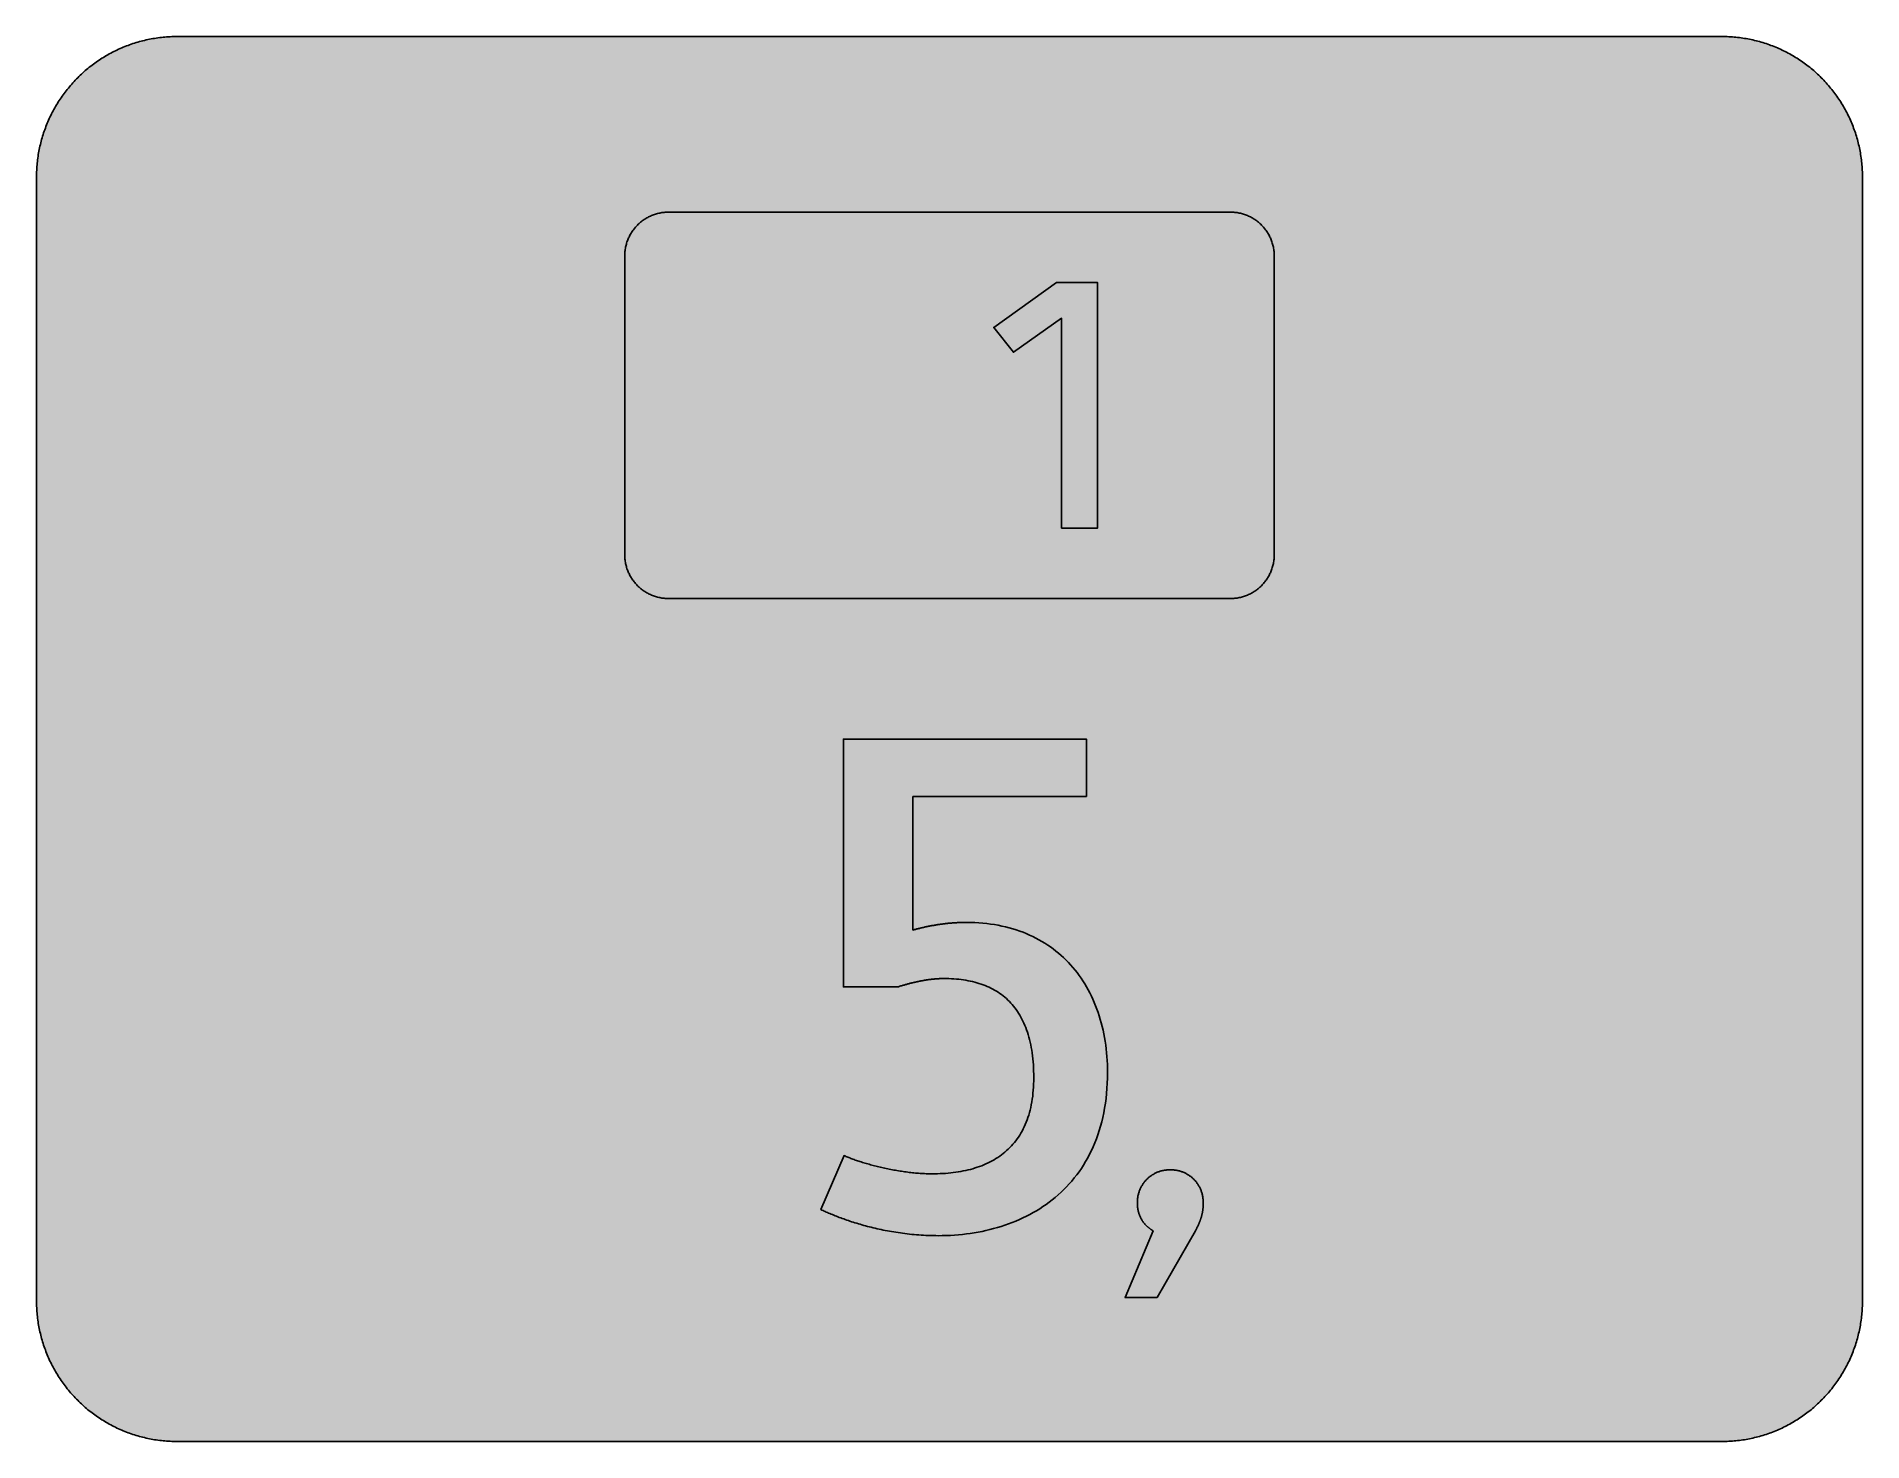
# Model space of a CAD drawing. Header units: millimetres. Extents: x 0 to 183, y 0 to 141.
import ezdxf

# ---------------------------------------------------------------- set-up
doc = ezdxf.new("R2010")
doc.units = ezdxf.units.MM

msp = doc.modelspace()

# ---------------------------------------------------------------- hatches: boundary and pattern name
for color, points in [(254, [(14.1633, 0.0536), (13.9878, 0.0533), (13.8125, 0.0559), (13.6373, 0.061), (13.462, 0.0686), (13.2893, 0.0787), (13.114, 0.0914), (12.9413, 0.1041), (12.7686, 0.1219), (12.5959, 0.1397), (12.4231, 0.16), (12.2504, 0.1829), (12.0777, 0.2057), (11.9075, 0.2337), (11.7373, 0.2616), (11.5672, 0.2921), (11.397, 0.3251), (11.2268, 0.3607), (11.0592, 0.3988), (10.8915, 0.4369), (10.7239, 0.4775), (10.5562, 0.5207), (10.3886, 0.5664), (10.2235, 0.6121), (10.0584, 0.6629), (9.8933, 0.7137), (9.7307, 0.7671), (9.5682, 0.8204), (9.4056, 0.8788), (9.2431, 0.9373), (9.083, 0.9982), (8.923, 1.0617), (8.763, 1.1252), (8.6055, 1.1938), (8.4455, 1.2624), (8.2906, 1.331), (8.1331, 1.4046), (7.9781, 1.4783), (7.8232, 1.5545), (7.6708, 1.6332), (7.5184, 1.7145), (7.366, 1.7958), (7.2161, 1.8796), (7.0663, 1.966), (6.919, 2.0523), (6.7716, 2.1438), (6.6243, 2.2352), (6.4795, 2.3266), (6.3348, 2.4232), (6.19, 2.5197), (6.0477, 2.6187), (5.908, 2.7178), (5.7683, 2.8194), (5.6286, 2.9235), (5.4915, 3.0302), (5.3543, 3.1369), (5.2197, 3.2461), (5.0851, 3.3579), (4.953, 3.4722), (4.8209, 3.5865), (4.6914, 3.7033), (4.5644, 3.8202), (4.4348, 3.9395), (4.3104, 4.0615), (4.1859, 4.1859), (4.0615, 4.3104), (3.9395, 4.4348), (3.8202, 4.5618), (3.7033, 4.6914), (3.5865, 4.8209), (3.4722, 4.953), (3.3579, 5.0851), (3.2487, 5.2197), (3.1369, 5.3543), (3.0302, 5.4915), (2.9235, 5.6286), (2.8194, 5.7683), (2.7178, 5.908), (2.6187, 6.0477), (2.5197, 6.19), (2.4232, 6.3348), (2.3266, 6.477), (2.2352, 6.6243), (2.1438, 6.7691), (2.0523, 6.919), (1.966, 7.0663), (1.8796, 7.2161), (1.7958, 7.366), (1.7145, 7.5184), (1.6332, 7.6708), (1.5545, 7.8232), (1.4783, 7.9781), (1.4046, 8.1331), (1.331, 8.2906), (1.2598, 8.4455), (1.1913, 8.603), (1.1252, 8.763), (1.0592, 8.923), (0.9982, 9.083), (0.9373, 9.2431), (0.8763, 9.4056), (0.8204, 9.5682), (0.7645, 9.7307), (0.7112, 9.8933), (0.6604, 10.0584), (0.6121, 10.2235), (0.5639, 10.3911), (0.5207, 10.5562), (0.4775, 10.7239), (0.4343, 10.8915), (0.3962, 11.0592), (0.3607, 11.2268), (0.3251, 11.397), (0.2921, 11.5672), (0.2616, 11.7373), (0.2311, 11.9075), (0.2057, 12.0802), (0.1803, 12.2504), (0.1575, 12.4231), (0.1372, 12.5959), (0.1194, 12.7686), (0.1041, 12.9413), (0.0889, 13.1166), (0.0787, 13.2893), (0.0686, 13.4645), (0.061, 13.6373), (0.0559, 13.8125), (0.0508, 13.9878), (0.0508, 14.163), (0.0522, 127.0536), (0.0508, 127.2286), (0.0559, 127.4039), (0.061, 127.5766), (0.0686, 127.7518), (0.0787, 127.9271), (0.0889, 128.0998), (0.1041, 128.2725), (0.1194, 128.4478), (0.1372, 128.6205), (0.1575, 128.7907), (0.1803, 128.9634), (0.2057, 129.1361), (0.2311, 129.3063), (0.2616, 129.4765), (0.2921, 129.6467), (0.3251, 129.8169), (0.3607, 129.987), (0.3962, 130.1547), (0.4343, 130.3249), (0.4775, 130.49), (0.5207, 130.6576), (0.5639, 130.8252), (0.6121, 130.9903), (0.6604, 131.1554), (0.7112, 131.3205), (0.7645, 131.4831), (0.8204, 131.6482), (0.8763, 131.8082), (0.9373, 131.9708), (0.9982, 132.1308), (1.0592, 132.2934), (1.1252, 132.4508), (1.1913, 132.6109), (1.2598, 132.7683), (1.331, 132.9258), (1.4046, 133.0808), (1.4783, 133.2357), (1.5545, 133.3906), (1.6332, 133.543), (1.7145, 133.6954), (1.7958, 133.8478), (1.8796, 133.9977), (1.966, 134.1476), (2.0523, 134.2974), (2.1438, 134.4447), (2.2352, 134.5895), (2.3266, 134.7368), (2.4232, 134.8791), (2.5197, 135.0239), (2.6187, 135.1661), (2.7178, 135.3058), (2.8194, 135.4455), (2.9235, 135.5852), (3.0302, 135.7224), (3.1369, 135.8595), (3.2487, 135.9941), (3.3579, 136.1288), (3.4722, 136.2608), (3.5865, 136.3929), (3.7033, 136.5225), (3.8202, 136.652), (3.9395, 136.779), (4.0615, 136.9035), (4.1859, 137.0305), (4.3104, 137.1524), (4.4348, 137.2743), (4.5644, 137.3937), (4.6914, 137.5131), (4.8209, 137.6274), (4.953, 137.7442), (5.0851, 137.856), (5.2197, 137.9677), (5.3543, 138.0769), (5.4915, 138.1836), (5.6286, 138.2903), (5.7683, 138.3944), (5.908, 138.496), (6.0477, 138.5976), (6.19, 138.6942), (6.3348, 138.7932), (6.4795, 138.8872), (6.6243, 138.9812), (6.7716, 139.0726), (6.919, 139.1615), (7.0663, 139.2479), (7.2161, 139.3342), (7.366, 139.4181), (7.5184, 139.5019), (7.6708, 139.5806), (7.8232, 139.6594), (7.9781, 139.7356), (8.1331, 139.8092), (8.2906, 139.8829), (8.4455, 139.954), (8.6055, 140.0226), (8.763, 140.0886), (8.923, 140.1547), (9.083, 140.2182), (9.2431, 140.2791), (9.4056, 140.3375), (9.5682, 140.3934), (9.7307, 140.4493), (9.8933, 140.5026), (10.0584, 140.5534), (10.2235, 140.6017), (10.3886, 140.65), (10.5562, 140.6957), (10.7239, 140.7389), (10.8915, 140.7795), (11.0592, 140.8176), (11.2268, 140.8557), (11.397, 140.8887), (11.5672, 140.9217), (11.7373, 140.9522), (11.9075, 140.9827), (12.0777, 141.0081), (12.2504, 141.0335), (12.4231, 141.0564), (12.5959, 141.0767), (12.7686, 141.0945), (12.9413, 141.1097), (13.114, 141.1249), (13.2893, 141.1376), (13.462, 141.1453), (13.6373, 141.1529), (13.8125, 141.158), (13.9878, 141.163), (14.163, 141.163), (169.3855, 141.1647), (169.5602, 141.163), (169.7355, 141.158), (169.9108, 141.1529), (170.0835, 141.1453), (170.2587, 141.1376), (170.4315, 141.1249), (170.6067, 141.1097), (170.7794, 141.0945), (170.9522, 141.0767), (171.1249, 141.0564), (171.2976, 141.0335), (171.4678, 141.0081), (171.6405, 140.9827), (171.8107, 140.9522), (171.9809, 140.9217), (172.151, 140.8887), (172.3187, 140.8557), (172.4889, 140.8176), (172.6565, 140.7795), (172.8241, 140.7389), (172.9918, 140.6957), (173.1569, 140.65), (173.3245, 140.6017), (173.4896, 140.5534), (173.6522, 140.5026), (173.8173, 140.4493), (173.9798, 140.3934), (174.1424, 140.3375), (174.305, 140.2791), (174.465, 140.2182), (174.625, 140.1547), (174.785, 140.0886), (174.9425, 140.0226), (175.1025, 139.954), (175.2575, 139.8829), (175.4149, 139.8092), (175.5699, 139.7356), (175.7248, 139.6594), (175.8772, 139.5806), (176.0296, 139.5019), (176.182, 139.4181), (176.3319, 139.3342), (176.4817, 139.2479), (176.6291, 139.1615), (176.7764, 139.0726), (176.9237, 138.9812), (177.0685, 138.8872), (177.2133, 138.7932), (177.358, 138.6942), (177.5003, 138.5976), (177.64, 138.496), (177.7797, 138.3944), (177.9194, 138.2903), (178.0565, 138.1836), (178.1937, 138.0769), (178.3283, 137.9677), (178.4629, 137.856), (178.595, 137.7442), (178.7271, 137.6274), (178.8566, 137.5131), (178.9836, 137.3937), (179.1132, 137.2743), (179.2376, 137.1524), (179.3621, 137.0305), (179.4866, 136.9035), (179.6085, 136.779), (179.7279, 136.652), (179.8447, 136.5225), (179.9615, 136.3929), (180.0758, 136.2608), (180.1901, 136.1288), (180.2994, 135.9941), (180.4111, 135.8595), (180.5178, 135.7224), (180.6245, 135.5852), (180.7261, 135.4455), (180.8302, 135.3058), (180.9293, 135.1661), (181.0283, 135.0239), (181.1249, 134.8791), (181.2214, 134.7368), (181.3128, 134.5895), (181.4043, 134.4447), (181.4957, 134.2974), (181.5821, 134.1476), (181.6684, 133.9977), (181.7522, 133.8478), (181.8335, 133.6954), (181.9148, 133.543), (181.991, 133.3906), (182.0697, 133.2357), (182.1434, 133.0808), (182.2145, 132.9258), (182.2856, 132.7683), (182.3542, 132.6109), (182.4228, 132.4508), (182.4863, 132.2934), (182.5498, 132.1308), (182.6108, 131.9708), (182.6692, 131.8082), (182.7276, 131.6482), (182.7809, 131.4831), (182.8343, 131.3205), (182.8851, 131.1554), (182.9359, 130.9903), (182.9816, 130.8252), (183.0273, 130.6576), (183.0705, 130.49), (183.1111, 130.3249), (183.1492, 130.1547), (183.1873, 129.987), (183.2229, 129.8169), (183.2559, 129.6467), (183.2864, 129.4765), (183.3143, 129.3063), (183.3397, 129.1361), (183.3651, 128.9634), (183.388, 128.7907), (183.4083, 128.6205), (183.4261, 128.4478), (183.4413, 128.2725), (183.4566, 128.0998), (183.4693, 127.9271), (183.4769, 127.7518), (183.4845, 127.5766), (183.4921, 127.4039), (183.4947, 127.2286), (183.4947, 127.0533), (183.4967, 14.1647), (183.4947, 13.9878), (183.4921, 13.8125), (183.4845, 13.6373), (183.4769, 13.4645), (183.4693, 13.2893), (183.4566, 13.1166), (183.4413, 12.9413), (183.4261, 12.7686), (183.4083, 12.5959), (183.388, 12.4231), (183.3651, 12.2504), (183.3397, 12.0802), (183.3143, 11.9075), (183.2864, 11.7373), (183.2559, 11.5672), (183.2229, 11.397), (183.1873, 11.2268), (183.1492, 11.0592), (183.1111, 10.8915), (183.0705, 10.7239), (183.0273, 10.5562), (182.9816, 10.3911), (182.9359, 10.2235), (182.8851, 10.0584), (182.8343, 9.8933), (182.7809, 9.7307), (182.7276, 9.5682), (182.6692, 9.4056), (182.6108, 9.2431), (182.5498, 9.083), (182.4863, 8.923), (182.4228, 8.763), (182.3542, 8.603), (182.2856, 8.4455), (182.2145, 8.2906), (182.1434, 8.1331), (182.0697, 7.9781), (181.991, 7.8232), (181.9148, 7.6708), (181.8335, 7.5184), (181.7522, 7.366), (181.6684, 7.2161), (181.5821, 7.0663), (181.4957, 6.919), (181.4043, 6.7691), (181.3128, 6.6243), (181.2214, 6.477), (181.1249, 6.3348), (181.0283, 6.19), (180.9293, 6.0477), (180.8302, 5.908), (180.7261, 5.7683), (180.6245, 5.6286), (180.5178, 5.4915), (180.4111, 5.3543), (180.2994, 5.2197), (180.1901, 5.0851), (180.0758, 4.953), (179.9615, 4.8209), (179.8447, 4.6914), (179.7279, 4.5618), (179.6085, 4.4348), (179.4866, 4.3104), (179.3621, 4.1859), (179.2376, 4.0615), (179.1132, 3.9395), (178.9836, 3.8202), (178.8566, 3.7033), (178.7271, 3.5865), (178.595, 3.4722), (178.4629, 3.3579), (178.3283, 3.2461), (178.1937, 3.1369), (178.0565, 3.0302), (177.9194, 2.9235), (177.7797, 2.8194), (177.64, 2.7178), (177.5003, 2.6187), (177.358, 2.5197), (177.2133, 2.4232), (177.0685, 2.3266), (176.9237, 2.2352), (176.7764, 2.1438), (176.6291, 2.0523), (176.4817, 1.966), (176.3319, 1.8796), (176.182, 1.7958), (176.0296, 1.7145), (175.8772, 1.6332), (175.7248, 1.5545), (175.5699, 1.4783), (175.4149, 1.4046), (175.2575, 1.331), (175.1025, 1.2624), (174.9425, 1.1938), (174.785, 1.1252), (174.625, 1.0617), (174.465, 0.9982), (174.305, 0.9373), (174.1424, 0.8788), (173.9798, 0.8204), (173.8173, 0.7671), (173.6522, 0.7137), (173.4896, 0.6629), (173.3245, 0.6121), (173.1569, 0.5664), (172.9918, 0.5207), (172.8241, 0.4775), (172.6565, 0.4369), (172.4889, 0.3988), (172.3187, 0.3607), (172.151, 0.3251), (171.9809, 0.2921), (171.8107, 0.2616), (171.6405, 0.2337), (171.4678, 0.2057), (171.2976, 0.1829), (171.1249, 0.16), (170.9522, 0.1397), (170.7794, 0.1219), (170.6067, 0.1041), (170.4315, 0.0914), (170.2587, 0.0787), (170.0835, 0.0686), (169.9108, 0.061), (169.7355, 0.0559), (169.5602, 0.0533), (169.385, 0.0533)]), (22, [(63.5522, 84.7203), (63.4365, 84.7217), (63.3247, 84.7242), (63.213, 84.7319), (63.1012, 84.742), (62.9895, 84.7547), (62.8802, 84.77), (62.771, 84.7877), (62.6618, 84.8081), (62.5551, 84.8309), (62.4484, 84.8589), (62.3443, 84.8868), (62.2402, 84.9173), (62.136, 84.9503), (62.0344, 84.9859), (61.9354, 85.024), (61.8338, 85.0646), (61.7372, 85.1078), (61.6382, 85.1535), (61.5442, 85.2018), (61.4502, 85.25), (61.3562, 85.3034), (61.2648, 85.3567), (61.1734, 85.4126), (61.0845, 85.471), (60.9981, 85.532), (60.9117, 85.5955), (60.8279, 85.659), (60.7466, 85.725), (60.6654, 85.7936), (60.5866, 85.8647), (60.5079, 85.9358), (60.4342, 86.0095), (60.358, 86.0857), (60.2869, 86.1644), (60.2158, 86.2432), (60.1472, 86.3244), (60.0812, 86.4057), (60.0177, 86.4895), (59.9542, 86.5759), (59.8957, 86.6623), (59.8373, 86.7512), (59.7789, 86.8426), (59.7256, 86.934), (59.6748, 87.0255), (59.624, 87.1195), (59.5757, 87.216), (59.53, 87.3125), (59.4868, 87.4116), (59.4462, 87.5106), (59.4081, 87.6122), (59.3725, 87.7138), (59.3395, 87.818), (59.309, 87.9221), (59.2811, 88.0262), (59.2531, 88.1329), (59.2303, 88.2396), (59.2099, 88.3488), (59.1922, 88.458), (59.1769, 88.5673), (59.1642, 88.6765), (59.1541, 88.7882), (59.1464, 88.9025), (59.1439, 89.0143), (59.1414, 89.1286), (59.1425, 119.1161), (59.1439, 119.2276), (59.1464, 119.3419), (59.1541, 119.4537), (59.1642, 119.5654), (59.1769, 119.6772), (59.1922, 119.7864), (59.2099, 119.8956), (59.2303, 120.0023), (59.2531, 120.1115), (59.2811, 120.2157), (59.309, 120.3223), (59.3395, 120.4265), (59.3725, 120.5281), (59.4081, 120.6297), (59.4462, 120.7313), (59.4868, 120.8303), (59.53, 120.9294), (59.5757, 121.0259), (59.624, 121.1224), (59.6748, 121.2164), (59.7256, 121.3104), (59.7789, 121.4018), (59.8373, 121.4907), (59.8957, 121.5796), (59.9542, 121.6685), (60.0177, 121.7524), (60.0812, 121.8362), (60.1472, 121.92), (60.2158, 122.0013), (60.2869, 122.08), (60.358, 122.1562), (60.4342, 122.2324), (60.5079, 122.3061), (60.5866, 122.3797), (60.6654, 122.4483), (60.7466, 122.5169), (60.8279, 122.5829), (60.9117, 122.649), (60.9981, 122.7099), (61.0845, 122.7709), (61.1734, 122.8293), (61.2648, 122.8852), (61.3562, 122.9411), (61.4502, 122.9919), (61.5442, 123.0427), (61.6382, 123.0884), (61.7372, 123.1341), (61.8338, 123.1773), (61.9354, 123.2179), (62.0344, 123.256), (62.136, 123.2916), (62.2402, 123.3272), (62.3443, 123.3576), (62.4484, 123.3856), (62.5551, 123.411), (62.6618, 123.4338), (62.771, 123.4567), (62.8802, 123.4745), (62.9895, 123.4897), (63.1012, 123.5024), (63.213, 123.5126), (63.3247, 123.5177), (63.4365, 123.5227), (63.5508, 123.5253), (119.9967, 123.5258), (120.109, 123.5227), (120.2233, 123.5177), (120.335, 123.5126), (120.4468, 123.5024), (120.556, 123.4897), (120.6678, 123.4745), (120.777, 123.4567), (120.8837, 123.4338), (120.9929, 123.411), (121.097, 123.3856), (121.2037, 123.3576), (121.3079, 123.3272), (121.4095, 123.2916), (121.5111, 123.256), (121.6127, 123.2179), (121.7117, 123.1773), (121.8108, 123.1341), (121.9073, 123.0884), (122.0038, 123.0427), (122.0978, 122.9919), (122.1918, 122.9411), (122.2832, 122.8852), (122.3721, 122.8293), (122.461, 122.7709), (122.5474, 122.7099), (122.6337, 122.649), (122.7176, 122.5829), (122.8014, 122.5169), (122.8827, 122.4483), (122.9614, 122.3797), (123.0376, 122.3061), (123.1138, 122.2324), (123.1875, 122.1562), (123.2611, 122.08), (123.3297, 122.0013), (123.3983, 121.92), (123.4643, 121.8362), (123.5304, 121.7524), (123.5913, 121.6685), (123.6523, 121.5796), (123.7107, 121.4907), (123.7666, 121.4018), (123.8199, 121.3104), (123.8733, 121.2164), (123.9241, 121.1224), (123.9698, 121.0259), (124.0155, 120.9294), (124.0587, 120.8303), (124.0993, 120.7313), (124.1374, 120.6297), (124.173, 120.5281), (124.206, 120.4265), (124.239, 120.3223), (124.267, 120.2157), (124.2924, 120.1115), (124.3152, 120.0023), (124.3355, 119.8956), (124.3533, 119.7864), (124.3686, 119.6772), (124.3813, 119.5654), (124.3914, 119.4537), (124.399, 119.3419), (124.4041, 119.2276), (124.4041, 119.1158), (124.4064, 89.13), (124.4041, 89.0143), (124.399, 88.9025), (124.3914, 88.7882), (124.3813, 88.6765), (124.3686, 88.5673), (124.3533, 88.458), (124.3355, 88.3488), (124.3152, 88.2396), (124.2924, 88.1329), (124.267, 88.0262), (124.239, 87.9221), (124.206, 87.818), (124.173, 87.7138), (124.1374, 87.6122), (124.0993, 87.5106), (124.0587, 87.4116), (124.0155, 87.3125), (123.9698, 87.216), (123.9241, 87.1195), (123.8733, 87.0255), (123.8199, 86.934), (123.7666, 86.8426), (123.7107, 86.7512), (123.6523, 86.6623), (123.5913, 86.5759), (123.5304, 86.4895), (123.4643, 86.4057), (123.3983, 86.3244), (123.3297, 86.2432), (123.2611, 86.1644), (123.1875, 86.0857), (123.1138, 86.0095), (123.0376, 85.9358), (122.9614, 85.8647), (122.8827, 85.7936), (122.8014, 85.725), (122.7176, 85.659), (122.6337, 85.5955), (122.5474, 85.532), (122.461, 85.471), (122.3721, 85.4126), (122.2832, 85.3567), (122.1918, 85.3034), (122.0978, 85.25), (122.0038, 85.2018), (121.9073, 85.1535), (121.8108, 85.1078), (121.7117, 85.0646), (121.6127, 85.024), (121.5111, 84.9859), (121.4095, 84.9503), (121.3079, 84.9173), (121.2037, 84.8868), (121.097, 84.8589), (120.9929, 84.8309), (120.8837, 84.8081), (120.777, 84.7877), (120.6678, 84.77), (120.556, 84.7547), (120.4468, 84.742), (120.335, 84.7319), (120.2233, 84.7242), (120.109, 84.7217), (119.9947, 84.7192)]), (254, [(103.0291, 91.7758), (106.6271, 91.7758), (106.6271, 116.4689), (102.5342, 116.4689), (96.2201, 111.953), (98.1964, 109.4489), (103.0291, 112.8705)]), (59, [(105.5328, 64.8226), (105.5328, 70.6078), (81.1209, 70.6078), (81.1209, 45.7024), (86.5547, 45.7024), (86.6369, 45.7276), (86.7181, 45.753), (86.7994, 45.7784), (86.8807, 45.8038), (86.962, 45.8292), (87.0433, 45.8521), (87.1245, 45.8749), (87.2058, 45.9003), (87.2846, 45.9232), (87.3658, 45.9435), (87.4446, 45.9664), (87.5233, 45.9892), (87.6021, 46.0096), (87.6808, 46.0299), (87.7595, 46.0502), (87.8357, 46.0705), (87.9145, 46.0908), (87.9907, 46.1112), (88.0694, 46.1289), (88.1456, 46.1467), (88.2218, 46.1645), (88.298, 46.1823), (88.3742, 46.2001), (88.4479, 46.2153), (88.5241, 46.2331), (88.5977, 46.2483), (88.6714, 46.2636), (88.7476, 46.2788), (88.8213, 46.294), (88.8949, 46.3093), (88.9686, 46.322), (89.0397, 46.3347), (89.1134, 46.3474), (89.1845, 46.3601), (89.2581, 46.3728), (89.3293, 46.3855), (89.4004, 46.3956), (89.4715, 46.4083), (89.5426, 46.4185), (89.6112, 46.4287), (89.6823, 46.4388), (89.7534, 46.4464), (89.822, 46.4566), (89.8906, 46.4642), (89.9592, 46.4718), (90.0278, 46.4795), (90.0963, 46.4871), (90.1649, 46.4947), (90.231, 46.4998), (90.2995, 46.5074), (90.3656, 46.5125), (90.4342, 46.5176), (90.5002, 46.5226), (90.5662, 46.5252), (90.6323, 46.5303), (90.6983, 46.5328), (90.7618, 46.5379), (90.8279, 46.5404), (90.8914, 46.543), (90.9549, 46.543), (91.0209, 46.5455), (91.0844, 46.5455), (91.1479, 46.548), (91.2089, 46.548), (91.4654, 46.5455), (91.7194, 46.5379), (91.9709, 46.5277), (92.2172, 46.5125), (92.4636, 46.4947), (92.7049, 46.4718), (92.9411, 46.4439), (93.1774, 46.4109), (93.4085, 46.3753), (93.6396, 46.3347), (93.8632, 46.289), (94.0867, 46.2407), (94.3051, 46.1848), (94.521, 46.1264), (94.7344, 46.0629), (94.9427, 45.9943), (95.1484, 45.9207), (95.3491, 45.8445), (95.5472, 45.7632), (95.7428, 45.6743), (95.9333, 45.5828), (96.1212, 45.4863), (96.3041, 45.3847), (96.4844, 45.278), (96.6622, 45.1663), (96.835, 45.0494), (97.0026, 44.9301), (97.1677, 44.8031), (97.3277, 44.671), (97.4852, 44.5338), (97.6401, 44.3916), (97.7875, 44.2443), (97.9322, 44.0919), (98.0745, 43.9344), (98.2116, 43.7718), (98.3437, 43.6042), (98.4733, 43.4315), (98.5977, 43.2511), (98.7171, 43.0682), (98.8339, 42.8777), (98.9457, 42.6822), (99.0524, 42.4815), (99.154, 42.2758), (99.253, 42.0649), (99.347, 41.8465), (99.4385, 41.623), (99.5223, 41.3944), (99.6036, 41.1607), (99.6772, 40.9194), (99.7509, 40.673), (99.8169, 40.4216), (99.8779, 40.1625), (99.9363, 39.8983), (99.9871, 39.6291), (100.0354, 39.3548), (100.0785, 39.0728), (100.1141, 38.7858), (100.1471, 38.4912), (100.1751, 38.1914), (100.1979, 37.8841), (100.2157, 37.5717), (100.2284, 37.2542), (100.236, 36.9291), (100.2411, 36.5989), (100.236, 36.2712), (100.2284, 35.9512), (100.2106, 35.6362), (100.1903, 35.3289), (100.1624, 35.0266), (100.1293, 34.7294), (100.0887, 34.4399), (100.043, 34.1579), (99.9922, 33.8811), (99.9338, 33.6093), (99.8728, 33.3451), (99.8042, 33.086), (99.7306, 32.8346), (99.6493, 32.5882), (99.5655, 32.3469), (99.474, 32.1132), (99.38, 31.8821), (99.2784, 31.6611), (99.1718, 31.4427), (99.06, 31.2318), (98.9457, 31.0261), (98.8238, 30.8254), (98.6968, 30.6299), (98.5647, 30.4394), (98.4301, 30.2565), (98.2878, 30.0787), (98.1431, 29.906), (97.9932, 29.7383), (97.8383, 29.5758), (97.6782, 29.4183), (97.5157, 29.2659), (97.348, 29.1211), (97.1753, 28.9789), (96.9975, 28.8442), (96.8172, 28.7122), (96.6318, 28.5852), (96.4438, 28.4658), (96.2482, 28.3489), (96.0526, 28.2372), (95.852, 28.1305), (95.6462, 28.0289), (95.438, 27.9324), (95.2246, 27.8409), (95.0087, 27.7546), (94.7877, 27.6708), (94.5642, 27.5946), (94.3381, 27.5209), (94.107, 27.4523), (93.8759, 27.3863), (93.6371, 27.3279), (93.3983, 27.272), (93.1545, 27.2212), (92.9081, 27.1755), (92.6592, 27.1323), (92.4052, 27.0942), (92.1512, 27.0586), (91.8921, 27.0307), (91.6305, 27.0027), (91.3663, 26.9824), (91.0996, 26.9646), (90.8329, 26.9519), (90.5612, 26.9418), (90.2868, 26.9367), (90.01, 26.9342), (89.8627, 26.9342), (89.7153, 26.9367), (89.568, 26.9392), (89.4182, 26.9443), (89.2683, 26.9519), (89.1184, 26.9596), (88.966, 26.9672), (88.8136, 26.9773), (88.6612, 26.99), (88.5088, 27.0027), (88.3539, 27.0154), (88.2015, 27.0307), (88.0466, 27.0459), (87.8916, 27.0637), (87.7367, 27.0815), (87.5792, 27.1018), (87.4243, 27.1221), (87.2693, 27.1424), (87.1144, 27.1653), (86.9594, 27.1882), (86.8045, 27.2136), (86.647, 27.239), (86.4946, 27.2644), (86.3397, 27.2898), (86.1847, 27.3177), (86.0323, 27.3482), (85.8799, 27.3761), (85.7275, 27.4066), (85.5751, 27.4371), (85.4227, 27.4676), (85.2729, 27.5006), (85.1256, 27.5336), (84.9757, 27.5666), (84.8284, 27.5996), (84.6836, 27.6352), (84.5363, 27.6708), (84.394, 27.7063), (84.2493, 27.7419), (84.1096, 27.7774), (83.9699, 27.8155), (83.8302, 27.8536), (83.693, 27.8917), (83.5584, 27.9298), (83.4238, 27.9679), (83.2917, 28.006), (83.1621, 28.0441), (83.0326, 28.0848), (82.9056, 28.1254), (82.7811, 28.1635), (82.6592, 28.2042), (82.5373, 28.2448), (82.4205, 28.2854), (82.3036, 28.3235), (82.1893, 28.3642), (82.0776, 28.4048), (81.9683, 28.4455), (81.8617, 28.4861), (81.7575, 28.5267), (81.6559, 28.5674), (81.5569, 28.608), (81.4603, 28.6487), (81.3689, 28.6893), (81.2775, 28.7274), (81.1886, 28.768), (78.8638, 23.3369), (78.9635, 23.2893), (79.0677, 23.241), (79.1743, 23.1927), (79.2836, 23.1445), (79.3979, 23.0937), (79.5147, 23.0429), (79.6341, 22.9921), (79.756, 22.9387), (79.883, 22.8879), (80.01, 22.8346), (80.1421, 22.7813), (80.2767, 22.7279), (80.4139, 22.6746), (80.5536, 22.6187), (80.6958, 22.5654), (80.8431, 22.5095), (80.9904, 22.4561), (81.1428, 22.4003), (81.2952, 22.3469), (81.4527, 22.291), (81.6127, 22.2377), (81.7753, 22.1844), (81.9404, 22.1285), (82.108, 22.0751), (82.2757, 22.0218), (82.4484, 21.9685), (82.6237, 21.9151), (82.8015, 21.8643), (82.9818, 21.811), (83.1647, 21.7602), (83.3501, 21.7094), (83.5355, 21.6586), (83.726, 21.6103), (83.9191, 21.5621), (84.1121, 21.5138), (84.3102, 21.4681), (84.5083, 21.4224), (84.709, 21.3766), (84.9122, 21.3335), (85.1179, 21.2903), (85.3262, 21.2471), (85.537, 21.209), (85.7479, 21.1684), (85.9612, 21.1303), (86.1797, 21.0947), (86.3956, 21.0591), (86.6165, 21.0261), (86.8401, 20.9931), (87.0636, 20.9626), (87.2896, 20.9347), (87.5182, 20.9067), (87.7468, 20.8813), (87.9805, 20.8559), (88.2142, 20.8356), (88.4479, 20.8153), (88.6866, 20.795), (88.9254, 20.7797), (89.1667, 20.7645), (89.408, 20.7518), (89.6518, 20.7416), (89.8982, 20.734), (90.1446, 20.7289), (90.3935, 20.7264), (90.645, 20.7239), (91.0514, 20.7264), (91.4578, 20.7391), (91.8616, 20.7569), (92.2655, 20.7797), (92.6694, 20.8128), (93.0681, 20.8534), (93.4695, 20.8991), (93.8657, 20.9525), (94.2619, 21.0134), (94.6556, 21.082), (95.0468, 21.1582), (95.4354, 21.242), (95.8215, 21.3335), (96.205, 21.4325), (96.586, 21.5392), (96.962, 21.6535), (97.3353, 21.778), (97.7062, 21.9075), (98.0719, 22.0447), (98.4326, 22.1894), (98.7908, 22.3444), (99.1438, 22.5044), (99.4943, 22.6746), (99.8372, 22.8524), (100.1776, 23.0378), (100.5129, 23.2334), (100.8405, 23.434), (101.1631, 23.6449), (101.4832, 23.8633), (101.7956, 24.0894), (102.1004, 24.3256), (102.4001, 24.5694), (102.6947, 24.8209), (102.9818, 25.0825), (103.2612, 25.3517), (103.5355, 25.6311), (103.8022, 25.9182), (104.0613, 26.2128), (104.3127, 26.5176), (104.5566, 26.83), (104.7928, 27.1501), (105.0214, 27.4828), (105.2398, 27.8206), (105.4532, 28.1686), (105.6564, 28.5267), (105.8494, 28.895), (106.0348, 29.2684), (106.2126, 29.6545), (106.3777, 30.0482), (106.5352, 30.4521), (106.6851, 30.8635), (106.8222, 31.2852), (106.9518, 31.717), (107.0686, 32.1589), (107.1753, 32.6085), (107.2744, 33.0683), (107.3607, 33.5382), (107.4344, 34.0157), (107.5004, 34.5059), (107.5538, 35.0037), (107.5944, 35.5117), (107.6249, 36.0299), (107.6427, 36.5557), (107.6477, 37.0942), (107.6452, 37.5031), (107.6325, 37.907), (107.6147, 38.3083), (107.5893, 38.7045), (107.5538, 39.0982), (107.5131, 39.4868), (107.4649, 39.8729), (107.409, 40.2539), (107.3455, 40.6324), (107.2769, 41.0032), (107.1982, 41.3715), (107.1143, 41.7347), (107.0204, 42.0954), (106.9213, 42.4485), (106.8146, 42.799), (106.7029, 43.1444), (106.5809, 43.4823), (106.4539, 43.8175), (106.3193, 44.1477), (106.1771, 44.4729), (106.0298, 44.7904), (105.8748, 45.1053), (105.7123, 45.4127), (105.5421, 45.7149), (105.3668, 46.0121), (105.1839, 46.3042), (104.9934, 46.5887), (104.7979, 46.8681), (104.5947, 47.1399), (104.3838, 47.4066), (104.1679, 47.6682), (103.9444, 47.9222), (103.7133, 48.1711), (103.4771, 48.4124), (103.2358, 48.6486), (102.9843, 48.8772), (102.7303, 49.0982), (102.4661, 49.3116), (102.1969, 49.5198), (101.9226, 49.7205), (101.6406, 49.9135), (101.3536, 50.1015), (101.059, 50.2793), (100.7567, 50.452), (100.4494, 50.6171), (100.137, 50.7721), (99.8169, 50.9219), (99.4918, 51.0616), (99.1616, 51.1962), (98.8238, 51.3207), (98.4783, 51.4375), (98.1278, 51.5468), (97.7722, 51.6484), (97.4115, 51.7423), (97.0432, 51.8262), (96.6699, 51.9024), (96.2889, 51.9684), (95.9028, 52.0268), (95.5116, 52.0776), (95.1154, 52.1183), (94.7115, 52.1513), (94.3026, 52.1741), (93.8886, 52.1868), (93.4669, 52.1919), (93.3882, 52.1919), (93.3069, 52.1919), (93.2256, 52.1894), (93.1469, 52.1894), (93.0656, 52.1868), (92.9843, 52.1843), (92.9005, 52.1818), (92.8192, 52.1792), (92.7379, 52.1741), (92.6541, 52.1716), (92.5703, 52.1665), (92.489, 52.1614), (92.4052, 52.1564), (92.3214, 52.1513), (92.2376, 52.1462), (92.1537, 52.1386), (92.0674, 52.1335), (91.9836, 52.1259), (91.8997, 52.1183), (91.8134, 52.1106), (91.7296, 52.103), (91.6432, 52.0954), (91.5594, 52.0852), (91.473, 52.0751), (91.3867, 52.0675), (91.3003, 52.0573), (91.2165, 52.0471), (91.1301, 52.0344), (91.0438, 52.0243), (90.9574, 52.0116), (90.871, 52.0014), (90.7847, 51.9887), (90.7009, 51.976), (90.6145, 51.9633), (90.5281, 51.9506), (90.4418, 51.9354), (90.3554, 51.9227), (90.2716, 51.9074), (90.1852, 51.8922), (90.0989, 51.877), (90.0125, 51.8617), (89.9287, 51.8465), (89.8423, 51.8312), (89.7585, 51.8135), (89.6722, 51.7982), (89.5883, 51.7804), (89.5045, 51.7627), (89.4182, 51.7449), (89.3343, 51.7271), (89.2505, 51.7093), (89.1667, 51.689), (89.0829, 51.6712), (88.9991, 51.6509), (88.9178, 51.6306), (88.834, 51.6103), (88.7527, 51.5899), (88.6689, 51.5696), (88.5876, 51.5493), (88.5063, 51.5264), (88.425, 51.5061), (88.3437, 51.4833), (88.265, 51.4604), (88.1837, 51.4375), (88.105, 51.4147), (88.1063, 64.8226)]), (59, [(110.648, 24.034), (110.6475, 23.9497), (110.65, 23.8684), (110.6551, 23.7896), (110.6602, 23.7109), (110.6678, 23.6347), (110.6754, 23.5585), (110.6856, 23.4848), (110.6957, 23.4112), (110.7084, 23.3401), (110.7237, 23.2689), (110.7389, 23.2004), (110.7542, 23.1343), (110.7719, 23.0683), (110.7897, 23.0022), (110.81, 22.9387), (110.8304, 22.8778), (110.8532, 22.8168), (110.8761, 22.7584), (110.8989, 22.7), (110.9243, 22.6416), (110.9497, 22.5857), (110.9751, 22.5323), (111.0031, 22.479), (111.031, 22.4257), (111.059, 22.3749), (111.0869, 22.3266), (111.1174, 22.2783), (111.1453, 22.2301), (111.1758, 22.1844), (111.2088, 22.1386), (111.2393, 22.0955), (111.2698, 22.0523), (111.3028, 22.0091), (111.3358, 21.9685), (111.3688, 21.9304), (111.3993, 21.8923), (111.4323, 21.8542), (111.4654, 21.8186), (111.4984, 21.783), (111.5314, 21.75), (111.5644, 21.717), (111.5974, 21.684), (111.6305, 21.6535), (111.6635, 21.623), (111.6965, 21.5951), (111.7295, 21.5646), (111.7625, 21.5392), (111.793, 21.5138), (111.826, 21.4884), (111.8565, 21.463), (111.887, 21.4401), (111.9175, 21.4173), (111.9454, 21.397), (111.9759, 21.3766), (112.0038, 21.3563), (112.0318, 21.3385), (112.0597, 21.3208), (112.0851, 21.303), (112.1105, 21.2877), (112.1359, 21.2725), (112.1613, 21.2573), (112.1842, 21.2446), (112.207, 21.2319), (112.2274, 21.2192), (109.4133, 14.5023), (112.6243, 14.5023), (116.4773, 21.2203), (116.5098, 21.2801), (116.5428, 21.3385), (116.5758, 21.397), (116.6063, 21.4554), (116.6368, 21.5138), (116.6673, 21.5722), (116.6952, 21.6281), (116.7232, 21.684), (116.7486, 21.7399), (116.774, 21.7957), (116.7994, 21.8516), (116.8248, 21.905), (116.8476, 21.9583), (116.8705, 22.0116), (116.8908, 22.065), (116.9111, 22.1183), (116.9314, 22.1691), (116.9518, 22.2199), (116.9695, 22.2707), (116.9873, 22.3215), (117.0051, 22.3698), (117.0203, 22.4206), (117.0356, 22.4688), (117.0508, 22.5171), (117.0661, 22.5654), (117.0788, 22.6111), (117.0915, 22.6593), (117.1042, 22.7051), (117.1169, 22.7508), (117.127, 22.7965), (117.1372, 22.8422), (117.1473, 22.8854), (117.1575, 22.9286), (117.1677, 22.9718), (117.1753, 23.0149), (117.1829, 23.0581), (117.1905, 23.0988), (117.1981, 23.1394), (117.2058, 23.18), (117.2108, 23.2207), (117.2159, 23.2613), (117.221, 23.2994), (117.2261, 23.3375), (117.2312, 23.3756), (117.2362, 23.4137), (117.2388, 23.4518), (117.2439, 23.4874), (117.2464, 23.5229), (117.2489, 23.5585), (117.2515, 23.5941), (117.254, 23.6296), (117.2566, 23.6626), (117.2591, 23.6957), (117.2591, 23.7287), (117.2616, 23.7617), (117.2616, 23.7947), (117.2642, 23.8252), (117.2642, 23.8582), (117.2642, 23.8887), (117.2642, 23.9166), (117.2642, 23.9471), (117.2642, 23.9751), (117.2667, 24.0055), (117.2667, 24.0335), (117.2642, 24.1198), (117.2616, 24.2062), (117.2566, 24.2926), (117.2489, 24.3789), (117.2388, 24.4653), (117.2286, 24.5491), (117.2159, 24.6304), (117.2007, 24.7142), (117.1829, 24.7955), (117.1651, 24.8768), (117.1448, 24.9555), (117.1219, 25.0342), (117.0965, 25.113), (117.0711, 25.1892), (117.0432, 25.2654), (117.0127, 25.3416), (116.9822, 25.4152), (116.9467, 25.4889), (116.9137, 25.56), (116.8756, 25.6311), (116.8375, 25.7023), (116.7994, 25.7708), (116.7562, 25.8394), (116.713, 25.9055), (116.6698, 25.969), (116.6241, 26.035), (116.5758, 26.096), (116.525, 26.1595), (116.4768, 26.2179), (116.4234, 26.2788), (116.3701, 26.3347), (116.3142, 26.3906), (116.2583, 26.4465), (116.2025, 26.4998), (116.1415, 26.5532), (116.0831, 26.604), (116.0196, 26.6522), (115.9586, 26.7005), (115.8951, 26.7462), (115.8291, 26.7894), (115.763, 26.8326), (115.6945, 26.8757), (115.6259, 26.9138), (115.5573, 26.9519), (115.4862, 26.99), (115.4125, 27.0256), (115.3389, 27.0586), (115.2652, 27.0891), (115.1915, 27.1196), (115.1153, 27.1475), (115.0366, 27.1729), (114.9604, 27.1983), (114.8791, 27.2212), (114.8004, 27.2415), (114.7191, 27.2618), (114.6378, 27.2771), (114.5565, 27.2923), (114.4727, 27.305), (114.3889, 27.3177), (114.3025, 27.3253), (114.2187, 27.3329), (114.1324, 27.338), (114.0435, 27.3431), (113.9571, 27.3431), (113.8682, 27.3431), (113.7818, 27.338), (113.6955, 27.3329), (113.6117, 27.3253), (113.5253, 27.3177), (113.4415, 27.305), (113.3577, 27.2923), (113.2764, 27.2771), (113.1951, 27.2618), (113.1138, 27.2415), (113.0325, 27.2212), (112.9538, 27.1983), (112.8776, 27.1729), (112.7989, 27.1475), (112.7227, 27.1196), (112.649, 27.0891), (112.5728, 27.0586), (112.5017, 27.0256), (112.428, 26.99), (112.3569, 26.9519), (112.2883, 26.9138), (112.2197, 26.8757), (112.1512, 26.8326), (112.0851, 26.7894), (112.0191, 26.7462), (111.9556, 26.7005), (111.8921, 26.6522), (111.8311, 26.604), (111.7702, 26.5532), (111.7117, 26.4998), (111.6533, 26.4465), (111.5974, 26.3906), (111.5441, 26.3347), (111.4908, 26.2788), (111.4374, 26.2179), (111.3866, 26.1595), (111.3384, 26.096), (111.2901, 26.035), (111.2444, 25.969), (111.1987, 25.9055), (111.1555, 25.8394), (111.1148, 25.7708), (111.0742, 25.7023), (111.0361, 25.6311), (111.0005, 25.56), (110.965, 25.4889), (110.932, 25.4152), (110.8989, 25.3416), (110.871, 25.2654), (110.8431, 25.1892), (110.8151, 25.113), (110.7923, 25.0342), (110.7694, 24.9555), (110.7491, 24.8768), (110.7288, 24.7955), (110.711, 24.7142), (110.6957, 24.6304), (110.683, 24.5491), (110.6729, 24.4653), (110.6627, 24.3789), (110.6551, 24.2926), (110.65, 24.2062), (110.6475, 24.1198), (110.6475, 24.0335)])]:
    msp.add_hatch(color=color).paths.add_polyline_path(points)
h = msp.add_hatch(color=59)
h.paths.add_polyline_path([(14.1633, 3.5814), (13.8887, 3.5839), (13.6169, 3.5941), (13.3477, 3.6119), (13.081, 3.6347), (12.8143, 3.6652), (12.5501, 3.7008), (12.2885, 3.7465), (12.0294, 3.7948), (11.7729, 3.8506), (11.5164, 3.9141), (11.2649, 3.9827), (11.016, 4.0564), (10.7671, 4.1351), (10.5232, 4.2215), (10.2819, 4.3129), (10.0432, 4.412), (9.8069, 4.5161), (9.5733, 4.6228), (9.3447, 4.7371), (9.1186, 4.8565), (8.8951, 4.9809), (8.6741, 5.113), (8.4582, 5.2476), (8.2448, 5.3873), (8.0366, 5.5321), (7.8308, 5.682), (7.6276, 5.8369), (7.4295, 5.9969), (7.2365, 6.1595), (7.046, 6.3297), (6.8605, 6.5024), (6.6777, 6.6802), (6.5024, 6.8605), (6.3271, 7.046), (6.1595, 7.2365), (5.9969, 7.432), (5.8369, 7.6302), (5.682, 7.8308), (5.5321, 8.0366), (5.3873, 8.2448), (5.2451, 8.4582), (5.1105, 8.6741), (4.9809, 8.8951), (4.8565, 9.1186), (4.7371, 9.3447), (4.6228, 9.5758), (4.5136, 9.8069), (4.4094, 10.0432), (4.3129, 10.2819), (4.2215, 10.5232), (4.1351, 10.7696), (4.0538, 11.016), (3.9802, 11.2649), (3.9116, 11.5189), (3.8506, 11.7729), (3.7948, 12.0294), (3.744, 12.2911), (3.7008, 12.5527), (3.6627, 12.8143), (3.6322, 13.081), (3.6093, 13.3502), (3.5916, 13.6195), (3.5814, 13.8913), (3.5789, 14.163), (3.58, 127.0536), (3.5814, 127.3251), (3.5916, 127.5969), (3.6093, 127.8661), (3.6322, 128.1354), (3.6627, 128.3995), (3.7008, 128.6637), (3.744, 128.9253), (3.7948, 129.1844), (3.8506, 129.4409), (3.9116, 129.6975), (3.9802, 129.9489), (4.0538, 130.2004), (4.1351, 130.4468), (4.2215, 130.6906), (4.3129, 130.9319), (4.4094, 131.1707), (4.5136, 131.4069), (4.6228, 131.6406), (4.7371, 131.8692), (4.8565, 132.0978), (4.9809, 132.3188), (5.1105, 132.5397), (5.2451, 132.7556), (5.3873, 132.969), (5.5321, 133.1773), (5.682, 133.383), (5.8369, 133.5862), (5.9969, 133.7843), (6.1595, 133.9774), (6.3271, 134.1679), (6.5024, 134.3533), (6.6777, 134.5362), (6.8605, 134.714), (7.046, 134.8867), (7.2365, 135.0543), (7.4295, 135.2194), (7.6276, 135.3769), (7.8308, 135.5319), (8.0366, 135.6817), (8.2448, 135.829), (8.4582, 135.9687), (8.6741, 136.1034), (8.8951, 136.2329), (9.1186, 136.3574), (9.3447, 136.4767), (9.5733, 136.591), (9.8069, 136.7003), (10.0432, 136.8044), (10.2819, 136.9009), (10.5232, 136.9924), (10.7671, 137.0787), (11.016, 137.16), (11.2649, 137.2337), (11.5164, 137.3022), (11.7729, 137.3657), (12.0294, 137.4216), (12.2885, 137.4699), (12.5501, 137.5131), (12.8143, 137.5512), (13.081, 137.5816), (13.3477, 137.6045), (13.6169, 137.6223), (13.8887, 137.6324), (14.163, 137.635), (169.3855, 137.637), (169.6568, 137.6324), (169.9285, 137.6223), (170.1978, 137.6045), (170.467, 137.5816), (170.7312, 137.5512), (170.9953, 137.5131), (171.257, 137.4699), (171.5186, 137.4216), (171.7751, 137.3657), (172.0291, 137.3022), (172.2831, 137.2337), (172.532, 137.16), (172.7784, 137.0787), (173.0223, 136.9924), (173.2661, 136.9009), (173.5049, 136.8044), (173.7411, 136.7003), (173.9722, 136.591), (174.2034, 136.4767), (174.4294, 136.3574), (174.6529, 136.2329), (174.8714, 136.1034), (175.0898, 135.9687), (175.3006, 135.829), (175.5115, 135.6817), (175.7172, 135.5319), (175.9179, 135.3769), (176.116, 135.2194), (176.3116, 135.0543), (176.4995, 134.8867), (176.6875, 134.714), (176.8678, 134.5362), (177.0456, 134.3533), (177.2183, 134.1679), (177.386, 133.9774), (177.5511, 133.7843), (177.7111, 133.5862), (177.866, 133.383), (178.0159, 133.1773), (178.1607, 132.969), (178.3004, 132.7556), (178.435, 132.5397), (178.5645, 132.3188), (178.6915, 132.0978), (178.8109, 131.8692), (178.9252, 131.6406), (179.0319, 131.4069), (179.136, 131.1707), (179.2326, 130.9319), (179.3265, 130.6906), (179.4104, 130.4468), (179.4916, 130.2004), (179.5653, 129.9489), (179.6339, 129.6975), (179.6974, 129.4409), (179.7533, 129.1844), (179.8015, 128.9253), (179.8447, 128.6637), (179.8828, 128.3995), (179.9133, 128.1354), (179.9361, 127.8661), (179.9539, 127.5969), (179.9641, 127.3251), (179.9666, 127.0533), (179.9689, 14.1647), (179.9641, 13.8913), (179.9539, 13.6195), (179.9361, 13.3502), (179.9133, 13.081), (179.8828, 12.8143), (179.8447, 12.5527), (179.8015, 12.2911), (179.7533, 12.0294), (179.6974, 11.7729), (179.6339, 11.5189), (179.5653, 11.2649), (179.4916, 11.016), (179.4104, 10.7696), (179.3265, 10.5232), (179.2326, 10.2819), (179.136, 10.0432), (179.0319, 9.8069), (178.9252, 9.5758), (178.8109, 9.3447), (178.6915, 9.1186), (178.5645, 8.8951), (178.435, 8.6741), (178.3004, 8.4582), (178.1607, 8.2448), (178.0159, 8.0366), (177.866, 7.8308), (177.7111, 7.6302), (177.5511, 7.432), (177.386, 7.2365), (177.2183, 7.046), (177.0456, 6.8605), (176.8678, 6.6802), (176.6875, 6.5024), (176.4995, 6.3297), (176.3116, 6.1595), (176.116, 5.9969), (175.9179, 5.8369), (175.7172, 5.682), (175.5115, 5.5321), (175.3006, 5.3873), (175.0898, 5.2476), (174.8714, 5.113), (174.6529, 4.9809), (174.4294, 4.8565), (174.2034, 4.7371), (173.9722, 4.6228), (173.7411, 4.5161), (173.5049, 4.412), (173.2661, 4.3129), (173.0223, 4.2215), (172.7784, 4.1351), (172.532, 4.0564), (172.2831, 3.9827), (172.0291, 3.9141), (171.7751, 3.8506), (171.5186, 3.7948), (171.257, 3.7465), (170.9953, 3.7008), (170.7312, 3.6652), (170.467, 3.6347), (170.1978, 3.6119), (169.9285, 3.5941), (169.6568, 3.5839), (169.385, 3.5789)])
h.paths.add_polyline_path([(14.1633, 8.8731), (14.0259, 8.8748), (13.8887, 8.8798), (13.7541, 8.8875), (13.622, 8.9002), (13.4874, 8.9154), (13.3553, 8.9332), (13.2258, 8.9535), (13.0962, 8.9789), (12.9667, 9.0068), (12.8397, 9.0373), (12.7127, 9.0729), (12.5882, 9.1084), (12.4663, 9.1491), (12.3419, 9.1923), (12.2225, 9.238), (12.1031, 9.2888), (11.9837, 9.3396), (11.8694, 9.3929), (11.7526, 9.4513), (11.6408, 9.5098), (11.5291, 9.5733), (11.4198, 9.6368), (11.3106, 9.7053), (11.2039, 9.7765), (11.0998, 9.8476), (10.9957, 9.9238), (10.8966, 10), (10.7975, 10.0787), (10.6985, 10.1625), (10.6045, 10.2464), (10.5105, 10.3327), (10.4216, 10.4216), (10.3327, 10.5131), (10.2464, 10.6045), (10.16, 10.701), (10.0787, 10.7975), (10, 10.8966), (9.9212, 10.9982), (9.8476, 11.0998), (9.7739, 11.2039), (9.7053, 11.3106), (9.6368, 11.4198), (9.5707, 11.5291), (9.5098, 11.6408), (9.4488, 11.7551), (9.3929, 11.8694), (9.337, 11.9863), (9.2862, 12.1031), (9.238, 12.2225), (9.1923, 12.3444), (9.1491, 12.4663), (9.1084, 12.5908), (9.0703, 12.7152), (9.0373, 12.8397), (9.0068, 12.9692), (8.9789, 13.0962), (8.9535, 13.2258), (8.9306, 13.3579), (8.9129, 13.4899), (8.8976, 13.622), (8.8849, 13.7566), (8.8773, 13.8913), (8.8722, 14.0259), (8.8697, 14.163), (8.8717, 127.0536), (8.8722, 127.188), (8.8773, 127.3251), (8.8849, 127.4597), (8.8976, 127.5944), (8.9129, 127.7264), (8.9306, 127.8585), (8.9535, 127.9881), (8.9789, 128.1176), (9.0068, 128.2471), (9.0373, 128.3741), (9.0703, 128.5011), (9.1084, 128.6256), (9.1491, 128.7501), (9.1923, 128.872), (9.238, 128.9914), (9.2862, 129.1107), (9.337, 129.2301), (9.3929, 129.347), (9.4488, 129.4613), (9.5098, 129.573), (9.5707, 129.6848), (9.6368, 129.7965), (9.7053, 129.9032), (9.7739, 130.0099), (9.8476, 130.114), (9.9212, 130.2182), (10, 130.3198), (10.0787, 130.4188), (10.16, 130.5154), (10.2464, 130.6093), (10.3327, 130.7033), (10.4216, 130.7948), (10.5105, 130.8837), (10.6045, 130.97), (10.6985, 131.0538), (10.7975, 131.1351), (10.8966, 131.2139), (10.9957, 131.2926), (11.0998, 131.3663), (11.2039, 131.4399), (11.3106, 131.511), (11.4198, 131.5771), (11.5291, 131.6431), (11.6408, 131.7041), (11.7526, 131.765), (11.8694, 131.8209), (11.9837, 131.8768), (12.1031, 131.9276), (12.2225, 131.9759), (12.3419, 132.0216), (12.4663, 132.0648), (12.5882, 132.1054), (12.7127, 132.1435), (12.8397, 132.1765), (12.9667, 132.2095), (13.0962, 132.2375), (13.2258, 132.2603), (13.3553, 132.2832), (13.4874, 132.301), (13.622, 132.3162), (13.7541, 132.3289), (13.8887, 132.3365), (14.0259, 132.3416), (14.163, 132.3442), (169.3855, 132.3453), (169.5221, 132.3416), (169.6568, 132.3365), (169.7914, 132.3289), (169.926, 132.3162), (170.0581, 132.301), (170.1902, 132.2832), (170.3222, 132.2603), (170.4518, 132.2375), (170.5788, 132.2095), (170.7058, 132.1765), (170.8328, 132.1435), (170.9572, 132.1054), (171.0817, 132.0648), (171.2036, 132.0216), (171.3255, 131.9759), (171.4449, 131.9276), (171.5618, 131.8768), (171.6786, 131.8209), (171.7929, 131.765), (171.9072, 131.7041), (172.019, 131.6431), (172.1282, 131.5771), (172.2374, 131.511), (172.3441, 131.4399), (172.4482, 131.3663), (172.5498, 131.2926), (172.6514, 131.2139), (172.7505, 131.1351), (172.847, 131.0538), (172.9435, 130.97), (173.035, 130.8837), (173.1264, 130.7948), (173.2153, 130.7033), (173.3017, 130.6093), (173.3855, 130.5154), (173.4668, 130.4188), (173.548, 130.3198), (173.6242, 130.2182), (173.7004, 130.114), (173.7716, 130.0099), (173.8427, 129.9032), (173.9113, 129.7965), (173.9748, 129.6848), (174.0383, 129.573), (174.0967, 129.4613), (174.1551, 129.347), (174.2084, 129.2301), (174.2592, 129.1107), (174.31, 128.9914), (174.3558, 128.872), (174.3989, 128.7501), (174.437, 128.6256), (174.4751, 128.5011), (174.5082, 128.3741), (174.5412, 128.2471), (174.5691, 128.1176), (174.5945, 127.9881), (174.6148, 127.8585), (174.6326, 127.7264), (174.6479, 127.5944), (174.6606, 127.4597), (174.6682, 127.3251), (174.6733, 127.188), (174.6758, 127.0533), (174.6772, 14.1647), (174.6733, 14.0259), (174.6682, 13.8913), (174.6606, 13.7566), (174.6479, 13.622), (174.6326, 13.4899), (174.6148, 13.3579), (174.5945, 13.2258), (174.5691, 13.0962), (174.5412, 12.9692), (174.5082, 12.8397), (174.4751, 12.7152), (174.437, 12.5908), (174.3989, 12.4663), (174.3558, 12.3444), (174.31, 12.2225), (174.2592, 12.1031), (174.2084, 11.9863), (174.1551, 11.8694), (174.0967, 11.7551), (174.0383, 11.6408), (173.9748, 11.5291), (173.9113, 11.4198), (173.8427, 11.3106), (173.7716, 11.2039), (173.7004, 11.0998), (173.6242, 10.9982), (173.548, 10.8966), (173.4668, 10.7975), (173.3855, 10.701), (173.3017, 10.6045), (173.2153, 10.5131), (173.1264, 10.4216), (173.035, 10.3327), (172.9435, 10.2464), (172.847, 10.1625), (172.7505, 10.0787), (172.6514, 10), (172.5498, 9.9238), (172.4482, 9.8476), (172.3441, 9.7765), (172.2374, 9.7053), (172.1282, 9.6368), (172.019, 9.5733), (171.9072, 9.5098), (171.7929, 9.4513), (171.6786, 9.3929), (171.5618, 9.3396), (171.4449, 9.2888), (171.3255, 9.238), (171.2036, 9.1923), (171.0817, 9.1491), (170.9572, 9.1084), (170.8328, 9.0729), (170.7058, 9.0373), (170.5788, 9.0068), (170.4518, 8.9789), (170.3222, 8.9535), (170.1902, 8.9332), (170.0581, 8.9154), (169.926, 8.9002), (169.7914, 8.8875), (169.6568, 8.8798), (169.5221, 8.8748), (169.385, 8.8722)], flags=16)
h = msp.add_hatch(color=254)
edge = h.paths.add_edge_path()
edge.add_line((88.9882, 104.2275), (88.9864, 103.8758))
edge.add_line((88.9864, 103.8758), (88.9787, 103.5329))
edge.add_line((88.9787, 103.5329), (88.9711, 103.1977))
edge.add_line((88.9711, 103.1977), (88.9584, 102.87))
edge.add_line((88.9584, 102.87), (88.9432, 102.5525))
edge.add_line((88.9432, 102.5525), (88.9254, 102.2401))
edge.add_line((88.9254, 102.2401), (88.9025, 101.9378))
edge.add_line((88.9025, 101.9378), (88.8771, 101.6432))
edge.add_line((88.8771, 101.6432), (88.8492, 101.3536))
edge.add_line((88.8492, 101.3536), (88.8187, 101.0742))
edge.add_line((88.8187, 101.0742), (88.7832, 100.8024))
edge.add_line((88.7832, 100.8024), (88.7451, 100.5383))
edge.add_line((88.7451, 100.5383), (88.7044, 100.2792))
edge.add_line((88.7044, 100.2792), (88.6612, 100.0303))
edge.add_line((88.6612, 100.0303), (88.6155, 99.7864))
edge.add_line((88.6155, 99.7864), (88.5647, 99.5502))
edge.add_line((88.5647, 99.5502), (88.5139, 99.3191))
edge.add_line((88.5139, 99.3191), (88.458, 99.0981))
edge.add_line((88.458, 99.0981), (88.3996, 98.8822))
edge.add_line((88.3996, 98.8822), (88.3387, 98.6739))
edge.add_line((88.3387, 98.6739), (88.2752, 98.4707))
edge.add_line((88.2752, 98.4707), (88.2091, 98.2751))
edge.add_line((88.2091, 98.2751), (88.1405, 98.0846))
edge.add_line((88.1405, 98.0846), (88.0694, 97.9018))
edge.add_line((88.0694, 97.9018), (87.9958, 97.7265))
edge.add_line((87.9958, 97.7265), (87.9196, 97.5538))
edge.add_line((87.9196, 97.5538), (87.8408, 97.3912))
edge.add_line((87.8408, 97.3912), (87.7595, 97.2312))
edge.add_line((87.7595, 97.2312), (87.6757, 97.0788))
edge.add_line((87.6757, 97.0788), (87.5919, 96.9315))
edge.add_line((87.5919, 96.9315), (87.503, 96.7918))
edge.add_line((87.503, 96.7918), (87.4116, 96.6546))
edge.add_line((87.4116, 96.6546), (87.3201, 96.5251))
edge.add_line((87.3201, 96.5251), (87.2261, 96.4006))
edge.add_line((87.2261, 96.4006), (87.1296, 96.2812))
edge.add_line((87.1296, 96.2812), (87.0306, 96.1695))
edge.add_line((87.0306, 96.1695), (86.929, 96.0603))
edge.add_line((86.929, 96.0603), (86.8274, 95.9561))
edge.add_line((86.8274, 95.9561), (86.7207, 95.8571))
edge.add_line((86.7207, 95.8571), (86.614, 95.7631))
edge.add_line((86.614, 95.7631), (86.5073, 95.6767))
edge.add_line((86.5073, 95.6767), (86.3956, 95.5929))
edge.add_line((86.3956, 95.5929), (86.2838, 95.5116))
edge.add_line((86.2838, 95.5116), (86.1695, 95.438))
edge.add_line((86.1695, 95.438), (86.0552, 95.3668))
edge.add_line((86.0552, 95.3668), (85.9358, 95.3033))
edge.add_line((85.9358, 95.3033), (85.819, 95.2398))
edge.add_line((85.819, 95.2398), (85.6971, 95.184))
edge.add_line((85.6971, 95.184), (85.5751, 95.1306))
edge.add_line((85.5751, 95.1306), (85.4532, 95.0824))
edge.add_line((85.4532, 95.0824), (85.3262, 95.0366))
edge.add_line((85.3262, 95.0366), (85.2018, 94.996))
edge.add_line((85.2018, 94.996), (85.0722, 94.9579))
edge.add_line((85.0722, 94.9579), (84.9427, 94.9249))
edge.add_line((84.9427, 94.9249), (84.8131, 94.8944))
edge.add_line((84.8131, 94.8944), (84.6811, 94.869))
edge.add_line((84.6811, 94.869), (84.549, 94.8461))
edge.add_line((84.549, 94.8461), (84.4144, 94.8258))
edge.add_line((84.4144, 94.8258), (84.2797, 94.808))
edge.add_line((84.2797, 94.808), (84.1426, 94.7953))
edge.add_line((84.1426, 94.7953), (84.0054, 94.7852))
edge.add_line((84.0054, 94.7852), (83.8683, 94.7776))
edge.add_line((83.8683, 94.7776), (83.7286, 94.775))
edge.add_line((83.7286, 94.775), (83.5889, 94.7725))
edge.add_line((83.5889, 94.7725), (80.7339, 94.7745))
edge.add_line((80.7339, 94.7745), (80.7339, 113.4703))
edge.add_line((80.7339, 113.4703), (83.6263, 113.4703))
edge.add_line((83.6263, 113.4703), (83.754, 113.4669))
edge.add_line((83.754, 113.4669), (83.8835, 113.4643))
edge.add_line((83.8835, 113.4643), (84.0105, 113.4593))
edge.add_line((84.0105, 113.4593), (84.14, 113.4542))
edge.add_line((84.14, 113.4542), (84.267, 113.444))
edge.add_line((84.267, 113.444), (84.394, 113.4339))
edge.add_line((84.394, 113.4339), (84.5185, 113.4186))
edge.add_line((84.5185, 113.4186), (84.6455, 113.4008))
edge.add_line((84.6455, 113.4008), (84.77, 113.3831))
edge.add_line((84.77, 113.3831), (84.8944, 113.3602))
edge.add_line((84.8944, 113.3602), (85.0189, 113.3348))
edge.add_line((85.0189, 113.3348), (85.1408, 113.3043))
edge.add_line((85.1408, 113.3043), (85.2627, 113.2738))
edge.add_line((85.2627, 113.2738), (85.3846, 113.2383))
edge.add_line((85.3846, 113.2383), (85.504, 113.1976))
edge.add_line((85.504, 113.1976), (85.6234, 113.157))
edge.add_line((85.6234, 113.157), (85.7428, 113.1087))
edge.add_line((85.7428, 113.1087), (85.8596, 113.0579))
edge.add_line((85.8596, 113.0579), (85.9739, 113.0046))
edge.add_line((85.9739, 113.0046), (86.0882, 112.9462))
edge.add_line((86.0882, 112.9462), (86.2, 112.8827))
edge.add_line((86.2, 112.8827), (86.3117, 112.8141))
edge.add_line((86.3117, 112.8141), (86.4235, 112.743))
edge.add_line((86.4235, 112.743), (86.5302, 112.6642))
edge.add_line((86.5302, 112.6642), (86.6369, 112.583))
edge.add_line((86.6369, 112.583), (86.7435, 112.4966))
edge.add_line((86.7435, 112.4966), (86.8477, 112.4052))
edge.add_line((86.8477, 112.4052), (86.9493, 112.3086))
edge.add_line((86.9493, 112.3086), (87.0483, 112.2045))
edge.add_line((87.0483, 112.2045), (87.1474, 112.0978))
edge.add_line((87.1474, 112.0978), (87.2439, 111.9835))
edge.add_line((87.2439, 111.9835), (87.3379, 111.8641))
edge.add_line((87.3379, 111.8641), (87.4293, 111.7397))
edge.add_line((87.4293, 111.7397), (87.5208, 111.6076))
edge.add_line((87.5208, 111.6076), (87.6097, 111.4704))
edge.add_line((87.6097, 111.4704), (87.696, 111.3257))
edge.add_line((87.696, 111.3257), (87.7799, 111.1758))
edge.add_line((87.7799, 111.1758), (87.8611, 111.0183))
edge.add_line((87.8611, 111.0183), (87.9399, 110.8558))
edge.add_line((87.9399, 110.8558), (88.0161, 110.6856))
edge.add_line((88.0161, 110.6856), (88.0897, 110.5078))
edge.add_line((88.0897, 110.5078), (88.1609, 110.3249))
edge.add_line((88.1609, 110.3249), (88.232, 110.1319))
edge.add_line((88.232, 110.1319), (88.298, 109.9337))
edge.add_line((88.298, 109.9337), (88.3615, 109.728))
edge.add_line((88.3615, 109.728), (88.4225, 109.5146))
edge.add_line((88.4225, 109.5146), (88.4809, 109.2937))
edge.add_line((88.4809, 109.2937), (88.5368, 109.0651))
edge.add_line((88.5368, 109.0651), (88.5876, 108.8263))
edge.add_line((88.5876, 108.8263), (88.6384, 108.5825))
edge.add_line((88.6384, 108.5825), (88.6841, 108.3285))
edge.add_line((88.6841, 108.3285), (88.7273, 108.0668))
edge.add_line((88.7273, 108.0668), (88.7679, 107.7951))
edge.add_line((88.7679, 107.7951), (88.806, 107.5157))
edge.add_line((88.806, 107.5157), (88.839, 107.2286))
edge.add_line((88.839, 107.2286), (88.8695, 106.934))
edge.add_line((88.8695, 106.934), (88.8975, 106.6267))
edge.add_line((88.8975, 106.6267), (88.9203, 106.3117))
edge.add_line((88.9203, 106.3117), (88.9406, 105.9891))
edge.add_line((88.9406, 105.9891), (88.9559, 105.6564))
edge.add_line((88.9559, 105.6564), (88.9711, 105.3135))
edge.add_line((88.9711, 105.3135), (88.9787, 104.9604))
edge.add_line((88.9787, 104.9604), (88.9838, 104.5972))
edge.add_line((88.9838, 104.5972), (88.9864, 104.2264))
edge = h.paths.add_edge_path(flags=16)
edge.add_line((92.8688, 104.2275), (92.8649, 104.709))
edge.add_line((92.8649, 104.709), (92.8548, 105.1763))
edge.add_line((92.8548, 105.1763), (92.837, 105.6335))
edge.add_line((92.837, 105.6335), (92.8141, 106.078))
edge.add_line((92.8141, 106.078), (92.7837, 106.5124))
edge.add_line((92.7837, 106.5124), (92.7481, 106.9315))
edge.add_line((92.7481, 106.9315), (92.7049, 107.3429))
edge.add_line((92.7049, 107.3429), (92.6567, 107.7392))
edge.add_line((92.6567, 107.7392), (92.6033, 108.1278))
edge.add_line((92.6033, 108.1278), (92.5424, 108.5012))
edge.add_line((92.5424, 108.5012), (92.4763, 108.8669))
edge.add_line((92.4763, 108.8669), (92.4027, 109.22))
edge.add_line((92.4027, 109.22), (92.3239, 109.5629))
edge.add_line((92.3239, 109.5629), (92.2401, 109.8956))
edge.add_line((92.2401, 109.8956), (92.1512, 110.2182))
edge.add_line((92.1512, 110.2182), (92.0572, 110.5281))
edge.add_line((92.0572, 110.5281), (91.9556, 110.8304))
edge.add_line((91.9556, 110.8304), (91.8515, 111.1225))
edge.add_line((91.8515, 111.1225), (91.7397, 111.4044))
edge.add_line((91.7397, 111.4044), (91.6254, 111.6762))
edge.add_line((91.6254, 111.6762), (91.5035, 111.9403))
edge.add_line((91.5035, 111.9403), (91.379, 112.1943))
edge.add_line((91.379, 112.1943), (91.2495, 112.4382))
edge.add_line((91.2495, 112.4382), (91.1123, 112.6719))
edge.add_line((91.1123, 112.6719), (90.9726, 112.9005))
edge.add_line((90.9726, 112.9005), (90.8304, 113.1164))
edge.add_line((90.8304, 113.1164), (90.6805, 113.3272))
edge.add_line((90.6805, 113.3272), (90.5281, 113.5278))
edge.add_line((90.5281, 113.5278), (90.3707, 113.7209))
edge.add_line((90.3707, 113.7209), (90.2081, 113.9038))
edge.add_line((90.2081, 113.9038), (90.043, 114.0816))
edge.add_line((90.043, 114.0816), (89.8728, 114.2492))
edge.add_line((89.8728, 114.2492), (89.7001, 114.4118))
edge.add_line((89.7001, 114.4118), (89.5223, 114.5642))
edge.add_line((89.5223, 114.5642), (89.342, 114.7115))
edge.add_line((89.342, 114.7115), (89.1565, 114.8512))
edge.add_line((89.1565, 114.8512), (88.9686, 114.9833))
edge.add_line((88.9686, 114.9833), (88.7781, 115.1077))
edge.add_line((88.7781, 115.1077), (88.5825, 115.2271))
edge.add_line((88.5825, 115.2271), (88.3844, 115.3389))
edge.add_line((88.3844, 115.3389), (88.1812, 115.443))
edge.add_line((88.1812, 115.443), (87.978, 115.5446))
edge.add_line((87.978, 115.5446), (87.7697, 115.636))
edge.add_line((87.7697, 115.636), (87.5589, 115.7249))
edge.add_line((87.5589, 115.7249), (87.3455, 115.8062))
edge.add_line((87.3455, 115.8062), (87.1296, 115.8824))
edge.add_line((87.1296, 115.8824), (86.9112, 115.9535))
edge.add_line((86.9112, 115.9535), (86.6902, 116.0196))
edge.add_line((86.6902, 116.0196), (86.4667, 116.078))
edge.add_line((86.4667, 116.078), (86.2406, 116.1339))
edge.add_line((86.2406, 116.1339), (86.0146, 116.1847))
edge.add_line((86.0146, 116.1847), (85.7834, 116.2304))
edge.add_line((85.7834, 116.2304), (85.5497, 116.271))
edge.add_line((85.5497, 116.271), (85.3161, 116.3066))
edge.add_line((85.3161, 116.3066), (85.0798, 116.3396))
edge.add_line((85.0798, 116.3396), (84.8411, 116.3676))
edge.add_line((84.8411, 116.3676), (84.6023, 116.393))
edge.add_line((84.6023, 116.393), (84.361, 116.4133))
edge.add_line((84.361, 116.4133), (84.1172, 116.4311))
edge.add_line((84.1172, 116.4311), (83.8733, 116.4438))
edge.add_line((83.8733, 116.4438), (83.627, 116.4539))
edge.add_line((83.627, 116.4539), (83.3806, 116.4615))
edge.add_line((83.3806, 116.4615), (83.1317, 116.4666))
edge.add_line((83.1317, 116.4666), (82.8827, 116.4666))
edge.add_line((82.8827, 116.4666), (76.9235, 116.4689))
edge.add_line((76.9235, 116.4689), (76.9235, 91.7758))
edge.add_line((76.9235, 91.7758), (83.3078, 91.7758))
edge.add_line((83.3078, 91.7758), (83.5355, 91.7753))
edge.add_line((83.5355, 91.7753), (83.7616, 91.7804))
edge.add_line((83.7616, 91.7804), (83.9902, 91.788))
edge.add_line((83.9902, 91.788), (84.2162, 91.7981))
edge.add_line((84.2162, 91.7981), (84.4423, 91.8134))
edge.add_line((84.4423, 91.8134), (84.6684, 91.8312))
edge.add_line((84.6684, 91.8312), (84.8919, 91.854))
edge.add_line((84.8919, 91.854), (85.1154, 91.8794))
edge.add_line((85.1154, 91.8794), (85.3364, 91.9074))
edge.add_line((85.3364, 91.9074), (85.5574, 91.9429))
edge.add_line((85.5574, 91.9429), (85.7783, 91.981))
edge.add_line((85.7783, 91.981), (85.9968, 92.0217))
edge.add_line((85.9968, 92.0217), (86.2127, 92.0699))
edge.add_line((86.2127, 92.0699), (86.4286, 92.1233))
edge.add_line((86.4286, 92.1233), (86.6419, 92.1791))
edge.add_line((86.6419, 92.1791), (86.8553, 92.2426))
edge.add_line((86.8553, 92.2426), (87.0636, 92.3087))
edge.add_line((87.0636, 92.3087), (87.2719, 92.3823))
edge.add_line((87.2719, 92.3823), (87.4776, 92.4611))
edge.add_line((87.4776, 92.4611), (87.6808, 92.5449))
edge.add_line((87.6808, 92.5449), (87.8815, 92.6363))
edge.add_line((87.8815, 92.6363), (88.0821, 92.7329))
edge.add_line((88.0821, 92.7329), (88.2777, 92.8345))
edge.add_line((88.2777, 92.8345), (88.4707, 92.9437))
edge.add_line((88.4707, 92.9437), (88.6612, 93.058))
edge.add_line((88.6612, 93.058), (88.8492, 93.1799))
edge.add_line((88.8492, 93.1799), (89.0346, 93.3094))
edge.add_line((89.0346, 93.3094), (89.2175, 93.4441))
edge.add_line((89.2175, 93.4441), (89.3953, 93.5863))
edge.add_line((89.3953, 93.5863), (89.5706, 93.7362))
edge.add_line((89.5706, 93.7362), (89.7433, 93.8936))
edge.add_line((89.7433, 93.8936), (89.9135, 94.0587))
edge.add_line((89.9135, 94.0587), (90.0786, 94.2315))
edge.add_line((90.0786, 94.2315), (90.2386, 94.4118))
edge.add_line((90.2386, 94.4118), (90.3961, 94.5998))
edge.add_line((90.3961, 94.5998), (90.551, 94.7953))
edge.add_line((90.551, 94.7953), (90.7009, 95.0011))
edge.add_line((90.7009, 95.0011), (90.8482, 95.2144))
edge.add_line((90.8482, 95.2144), (90.9879, 95.4354))
edge.add_line((90.9879, 95.4354), (91.125, 95.6666))
edge.add_line((91.125, 95.6666), (91.2597, 95.9079))
edge.add_line((91.2597, 95.9079), (91.3867, 96.1542))
edge.add_line((91.3867, 96.1542), (91.5111, 96.4133))
edge.add_line((91.5111, 96.4133), (91.6305, 96.68))
edge.add_line((91.6305, 96.68), (91.7448, 96.9569))
edge.add_line((91.7448, 96.9569), (91.854, 97.2439))
edge.add_line((91.854, 97.2439), (91.9582, 97.5411))
edge.add_line((91.9582, 97.5411), (92.0572, 97.8459))
edge.add_line((92.0572, 97.8459), (92.1512, 98.1634))
edge.add_line((92.1512, 98.1634), (92.2401, 98.4885))
edge.add_line((92.2401, 98.4885), (92.3239, 98.8263))
edge.add_line((92.3239, 98.8263), (92.4027, 99.1743))
edge.add_line((92.4027, 99.1743), (92.4738, 99.5324))
edge.add_line((92.4738, 99.5324), (92.5398, 99.9007))
edge.add_line((92.5398, 99.9007), (92.6008, 100.2817))
edge.add_line((92.6008, 100.2817), (92.6567, 100.6729))
edge.add_line((92.6567, 100.6729), (92.7049, 101.0768))
edge.add_line((92.7049, 101.0768), (92.7481, 101.4908))
edge.add_line((92.7481, 101.4908), (92.7837, 101.9175))
edge.add_line((92.7837, 101.9175), (92.8141, 102.3544))
edge.add_line((92.8141, 102.3544), (92.837, 102.804))
edge.add_line((92.837, 102.804), (92.8548, 103.2662))
edge.add_line((92.8548, 103.2662), (92.8649, 103.7387))
edge.add_line((92.8649, 103.7387), (92.8675, 104.2264))
h = msp.add_hatch(color=59)
edge = h.paths.add_edge_path()
edge.add_line((41.257, 33.9203), (41.2598, 33.5331))
edge.add_line((41.2598, 33.5331), (41.2725, 33.1546))
edge.add_line((41.2725, 33.1546), (41.2928, 32.7787))
edge.add_line((41.2928, 32.7787), (41.3233, 32.4079))
edge.add_line((41.3233, 32.4079), (41.3614, 32.0421))
edge.add_line((41.3614, 32.0421), (41.4071, 31.6814))
edge.add_line((41.4071, 31.6814), (41.4604, 31.3233))
edge.add_line((41.4604, 31.3233), (41.5239, 30.9728))
edge.add_line((41.5239, 30.9728), (41.595, 30.6248))
edge.add_line((41.595, 30.6248), (41.6738, 30.2844))
edge.add_line((41.6738, 30.2844), (41.7601, 29.9466))
edge.add_line((41.7601, 29.9466), (41.8541, 29.6164))
edge.add_line((41.8541, 29.6164), (41.9557, 29.2887))
edge.add_line((41.9557, 29.2887), (42.0675, 28.9687))
edge.add_line((42.0675, 28.9687), (42.1869, 28.6512))
edge.add_line((42.1869, 28.6512), (42.3113, 28.3413))
edge.add_line((42.3113, 28.3413), (42.4459, 28.0365))
edge.add_line((42.4459, 28.0365), (42.5882, 27.7368))
edge.add_line((42.5882, 27.7368), (42.738, 27.4396))
edge.add_line((42.738, 27.4396), (42.8955, 27.1526))
edge.add_line((42.8955, 27.1526), (43.0606, 26.8681))
edge.add_line((43.0606, 26.8681), (43.2333, 26.5887))
edge.add_line((43.2333, 26.5887), (43.4137, 26.3169))
edge.add_line((43.4137, 26.3169), (43.5991, 26.0502))
edge.add_line((43.5991, 26.0502), (43.7947, 25.7886))
edge.add_line((43.7947, 25.7886), (43.9979, 25.5321))
edge.add_line((43.9979, 25.5321), (44.2087, 25.2832))
edge.add_line((44.2087, 25.2832), (44.4246, 25.0368))
edge.add_line((44.4246, 25.0368), (44.6481, 24.8006))
edge.add_line((44.6481, 24.8006), (44.8818, 24.5669))
edge.add_line((44.8818, 24.5669), (45.1206, 24.3408))
edge.add_line((45.1206, 24.3408), (45.3669, 24.1198))
edge.add_line((45.3669, 24.1198), (45.6184, 23.9065))
edge.add_line((45.6184, 23.9065), (45.88, 23.6982))
edge.add_line((45.88, 23.6982), (46.1467, 23.495))
edge.add_line((46.1467, 23.495), (46.421, 23.2994))
edge.add_line((46.421, 23.2994), (46.703, 23.1089))
edge.add_line((46.703, 23.1089), (46.99, 22.926))
edge.add_line((46.99, 22.926), (47.2872, 22.7482))
edge.add_line((47.2872, 22.7482), (47.5894, 22.5781))
edge.add_line((47.5894, 22.5781), (47.8968, 22.413))
edge.add_line((47.8968, 22.413), (48.2117, 22.2555))
edge.add_line((48.2117, 22.2555), (48.5343, 22.1056))
edge.add_line((48.5343, 22.1056), (48.8645, 21.9608))
edge.add_line((48.8645, 21.9608), (49.1998, 21.8211))
edge.add_line((49.1998, 21.8211), (49.5427, 21.6891))
edge.add_line((49.5427, 21.6891), (49.8907, 21.5646))
edge.add_line((49.8907, 21.5646), (50.2463, 21.4478))
edge.add_line((50.2463, 21.4478), (50.607, 21.336))
edge.add_line((50.607, 21.336), (50.9753, 21.2319))
edge.add_line((50.9753, 21.2319), (51.3486, 21.1328))
edge.add_line((51.3486, 21.1328), (51.7296, 21.0439))
edge.add_line((51.7296, 21.0439), (52.1183, 20.9601))
edge.add_line((52.1183, 20.9601), (52.5094, 20.8839))
edge.add_line((52.5094, 20.8839), (52.9107, 20.8128))
edge.add_line((52.9107, 20.8128), (53.3146, 20.7518))
edge.add_line((53.3146, 20.7518), (53.7286, 20.6959))
edge.add_line((53.7286, 20.6959), (54.1452, 20.6477))
edge.add_line((54.1452, 20.6477), (54.5694, 20.607))
edge.add_line((54.5694, 20.607), (54.9986, 20.574))
edge.add_line((54.9986, 20.574), (55.4355, 20.5461))
edge.add_line((55.4355, 20.5461), (55.8775, 20.5283))
edge.add_line((55.8775, 20.5283), (56.3245, 20.5181))
edge.add_line((56.3245, 20.5181), (56.7792, 20.513))
edge.add_line((56.7792, 20.513), (57.2313, 20.5181))
edge.add_line((57.2313, 20.5181), (57.6783, 20.5283))
edge.add_line((57.6783, 20.5283), (58.1203, 20.5461))
edge.add_line((58.1203, 20.5461), (58.5572, 20.5715))
edge.add_line((58.5572, 20.5715), (58.9864, 20.6045))
edge.add_line((58.9864, 20.6045), (59.4106, 20.6451))
edge.add_line((59.4106, 20.6451), (59.8272, 20.6934))
edge.add_line((59.8272, 20.6934), (60.2412, 20.7467))
edge.add_line((60.2412, 20.7467), (60.645, 20.8102))
edge.add_line((60.645, 20.8102), (61.0464, 20.8788))
edge.add_line((61.0464, 20.8788), (61.4375, 20.955))
edge.add_line((61.4375, 20.955), (61.8261, 21.0363))
edge.add_line((61.8261, 21.0363), (62.2071, 21.1277))
edge.add_line((62.2071, 21.1277), (62.5805, 21.2242))
edge.add_line((62.5805, 21.2242), (62.9488, 21.3258))
edge.add_line((62.9488, 21.3258), (63.3095, 21.4376))
edge.add_line((63.3095, 21.4376), (63.6651, 21.5544))
edge.add_line((63.6651, 21.5544), (64.0156, 21.6789))
edge.add_line((64.0156, 21.6789), (64.356, 21.8084))
edge.add_line((64.356, 21.8084), (64.6913, 21.9456))
edge.add_line((64.6913, 21.9456), (65.0215, 22.0904))
edge.add_line((65.0215, 22.0904), (65.344, 22.2402))
edge.add_line((65.344, 22.2402), (65.659, 22.3952))
edge.add_line((65.659, 22.3952), (65.9689, 22.5603))
edge.add_line((65.9689, 22.5603), (66.2686, 22.7305))
edge.add_line((66.2686, 22.7305), (66.5658, 22.9057))
edge.add_line((66.5658, 22.9057), (66.8528, 23.0886))
edge.add_line((66.8528, 23.0886), (67.1347, 23.2766))
edge.add_line((67.1347, 23.2766), (67.4091, 23.4721))
edge.add_line((67.4091, 23.4721), (67.6758, 23.6728))
edge.add_line((67.6758, 23.6728), (67.9374, 23.8811))
edge.add_line((67.9374, 23.8811), (68.1888, 24.0944))
edge.add_line((68.1888, 24.0944), (68.4352, 24.3129))
edge.add_line((68.4352, 24.3129), (68.674, 24.5389))
edge.add_line((68.674, 24.5389), (68.9077, 24.7701))
edge.add_line((68.9077, 24.7701), (69.1312, 25.0088))
edge.add_line((69.1312, 25.0088), (69.3496, 25.2527))
edge.add_line((69.3496, 25.2527), (69.5579, 25.5016))
edge.add_line((69.5579, 25.5016), (69.7611, 25.7581))
edge.add_line((69.7611, 25.7581), (69.9567, 26.0172))
edge.add_line((69.9567, 26.0172), (70.1446, 26.2865))
edge.add_line((70.1446, 26.2865), (70.3224, 26.5582))
edge.add_line((70.3224, 26.5582), (70.4952, 26.8351))
edge.add_line((70.4952, 26.8351), (70.6603, 27.1196))
edge.add_line((70.6603, 27.1196), (70.8177, 27.4091))
edge.add_line((70.8177, 27.4091), (70.9676, 27.7038))
edge.add_line((70.9676, 27.7038), (71.1098, 28.006))
edge.add_line((71.1098, 28.006), (71.2445, 28.3108))
edge.add_line((71.2445, 28.3108), (71.3715, 28.6233))
edge.add_line((71.3715, 28.6233), (71.4883, 28.9408))
edge.add_line((71.4883, 28.9408), (71.6001, 29.2633))
edge.add_line((71.6001, 29.2633), (71.7017, 29.591))
edge.add_line((71.7017, 29.591), (71.7956, 29.9237))
edge.add_line((71.7956, 29.9237), (71.8845, 30.2616))
edge.add_line((71.8845, 30.2616), (71.9633, 30.6045))
edge.add_line((71.9633, 30.6045), (72.0319, 30.9524))
edge.add_line((72.0319, 30.9524), (72.0954, 31.3055))
edge.add_line((72.0954, 31.3055), (72.1487, 31.6636))
edge.add_line((72.1487, 31.6636), (72.1944, 32.0269))
edge.add_line((72.1944, 32.0269), (72.2325, 32.3952))
edge.add_line((72.2325, 32.3952), (72.263, 32.7685))
edge.add_line((72.263, 32.7685), (72.2833, 33.147))
edge.add_line((72.2833, 33.147), (72.296, 33.5305))
edge.add_line((72.296, 33.5305), (72.3011, 33.9192))
edge.add_line((72.3011, 33.9192), (72.296, 34.2494))
edge.add_line((72.296, 34.2494), (72.2859, 34.5745))
edge.add_line((72.2859, 34.5745), (72.2706, 34.8945))
edge.add_line((72.2706, 34.8945), (72.2478, 35.2095))
edge.add_line((72.2478, 35.2095), (72.2173, 35.5168))
edge.add_line((72.2173, 35.5168), (72.1817, 35.8191))
edge.add_line((72.1817, 35.8191), (72.1411, 36.1163))
edge.add_line((72.1411, 36.1163), (72.0928, 36.4084))
edge.add_line((72.0928, 36.4084), (72.0395, 36.6954))
edge.add_line((72.0395, 36.6954), (71.9811, 36.9773))
edge.add_line((71.9811, 36.9773), (71.915, 37.2542))
edge.add_line((71.915, 37.2542), (71.8464, 37.526))
edge.add_line((71.8464, 37.526), (71.7702, 37.7927))
edge.add_line((71.7702, 37.7927), (71.6864, 38.0543))
edge.add_line((71.6864, 38.0543), (71.6001, 38.3134))
edge.add_line((71.6001, 38.3134), (71.5086, 38.5648))
edge.add_line((71.5086, 38.5648), (71.4121, 38.8137))
edge.add_line((71.4121, 38.8137), (71.308, 39.0576))
edge.add_line((71.308, 39.0576), (71.2013, 39.2963))
edge.add_line((71.2013, 39.2963), (71.0895, 39.53))
edge.add_line((71.0895, 39.53), (70.9727, 39.7612))
edge.add_line((70.9727, 39.7612), (70.8533, 39.9872))
edge.add_line((70.8533, 39.9872), (70.7263, 40.2107))
edge.add_line((70.7263, 40.2107), (70.5968, 40.4266))
edge.add_line((70.5968, 40.4266), (70.4621, 40.6425))
edge.add_line((70.4621, 40.6425), (70.3224, 40.8534))
edge.add_line((70.3224, 40.8534), (70.1802, 41.0591))
edge.add_line((70.1802, 41.0591), (70.0329, 41.2623))
edge.add_line((70.0329, 41.2623), (69.883, 41.463))
edge.add_line((69.883, 41.463), (69.7281, 41.6585))
edge.add_line((69.7281, 41.6585), (69.5681, 41.8516))
edge.add_line((69.5681, 41.8516), (69.408, 42.0395))
edge.add_line((69.408, 42.0395), (69.2429, 42.2275))
edge.add_line((69.2429, 42.2275), (69.0728, 42.4104))
edge.add_line((69.0728, 42.4104), (68.9, 42.5882))
edge.add_line((68.9, 42.5882), (68.7248, 42.766))
edge.add_line((68.7248, 42.766), (68.547, 42.9387))
edge.add_line((68.547, 42.9387), (68.3666, 43.1114))
edge.add_line((68.3666, 43.1114), (68.1812, 43.2791))
edge.add_line((68.1812, 43.2791), (67.9933, 43.4442))
edge.add_line((67.9933, 43.4442), (67.8028, 43.6067))
edge.add_line((67.8028, 43.6067), (67.6123, 43.7693))
edge.add_line((67.6123, 43.7693), (67.4167, 43.9268))
edge.add_line((67.4167, 43.9268), (67.2186, 44.0817))
edge.add_line((67.2186, 44.0817), (67.0179, 44.2366))
edge.add_line((67.0179, 44.2366), (66.8172, 44.3865))
edge.add_line((66.8172, 44.3865), (66.6115, 44.5364))
edge.add_line((66.6115, 44.5364), (66.4058, 44.6837))
edge.add_line((66.4058, 44.6837), (66.1975, 44.8285))
edge.add_line((66.1975, 44.8285), (65.9892, 44.9707))
edge.add_line((65.9892, 44.9707), (65.7758, 45.1129))
edge.add_line((65.7758, 45.1129), (65.5625, 45.2526))
edge.add_line((65.5625, 45.2526), (65.3491, 45.3923))
edge.add_line((65.3491, 45.3923), (65.1332, 45.527))
edge.add_line((65.1332, 45.527), (64.9148, 45.6641))
edge.add_line((64.9148, 45.6641), (64.6963, 45.7962))
edge.add_line((64.6963, 45.7962), (64.4779, 45.9308))
edge.add_line((64.4779, 45.9308), (64.2569, 46.0604))
edge.add_line((64.2569, 46.0604), (64.0334, 46.1924))
edge.add_line((64.0334, 46.1924), (63.8124, 46.322))
edge.add_line((63.8124, 46.322), (63.5889, 46.449))
edge.add_line((63.5889, 46.449), (63.3654, 46.576))
edge.add_line((63.3654, 46.576), (63.1419, 46.703))
edge.add_line((63.1419, 46.703), (62.9158, 46.83))
edge.add_line((62.9158, 46.83), (63.0377, 46.9011))
edge.add_line((63.0377, 46.9011), (63.1622, 46.9748))
edge.add_line((63.1622, 46.9748), (63.2892, 47.0535))
edge.add_line((63.2892, 47.0535), (63.4213, 47.1348))
edge.add_line((63.4213, 47.1348), (63.5533, 47.2211))
edge.add_line((63.5533, 47.2211), (63.6905, 47.31))
edge.add_line((63.6905, 47.31), (63.8302, 47.4015))
edge.add_line((63.8302, 47.4015), (63.9724, 47.498))
edge.add_line((63.9724, 47.498), (64.1172, 47.5996))
edge.add_line((64.1172, 47.5996), (64.2645, 47.7012))
edge.add_line((64.2645, 47.7012), (64.4119, 47.8104))
edge.add_line((64.4119, 47.8104), (64.5617, 47.9196))
edge.add_line((64.5617, 47.9196), (64.7141, 48.0339))
edge.add_line((64.7141, 48.0339), (64.8665, 48.1533))
edge.add_line((64.8665, 48.1533), (65.0215, 48.2752))
edge.add_line((65.0215, 48.2752), (65.1789, 48.3997))
edge.add_line((65.1789, 48.3997), (65.3339, 48.5292))
edge.add_line((65.3339, 48.5292), (65.4914, 48.6639))
edge.add_line((65.4914, 48.6639), (65.6514, 48.801))
edge.add_line((65.6514, 48.801), (65.8089, 48.9407))
edge.add_line((65.8089, 48.9407), (65.9663, 49.0855))
edge.add_line((65.9663, 49.0855), (66.1264, 49.2328))
edge.add_line((66.1264, 49.2328), (66.2838, 49.3852))
edge.add_line((66.2838, 49.3852), (66.4439, 49.5427))
edge.add_line((66.4439, 49.5427), (66.6013, 49.7027))
edge.add_line((66.6013, 49.7027), (66.7588, 49.8653))
edge.add_line((66.7588, 49.8653), (66.9138, 50.0329))
edge.add_line((66.9138, 50.0329), (67.0712, 50.2056))
edge.add_line((67.0712, 50.2056), (67.2236, 50.3809))
edge.add_line((67.2236, 50.3809), (67.3786, 50.5587))
edge.add_line((67.3786, 50.5587), (67.5284, 50.7441))
edge.add_line((67.5284, 50.7441), (67.6783, 50.9295))
edge.add_line((67.6783, 50.9295), (67.8256, 51.1226))
edge.add_line((67.8256, 51.1226), (67.9729, 51.3182))
edge.add_line((67.9729, 51.3182), (68.1152, 51.5163))
edge.add_line((68.1152, 51.5163), (68.2574, 51.7195))
edge.add_line((68.2574, 51.7195), (68.3946, 51.9278))
edge.add_line((68.3946, 51.9278), (68.5317, 52.1386))
edge.add_line((68.5317, 52.1386), (68.6638, 52.3545))
edge.add_line((68.6638, 52.3545), (68.7959, 52.5729))
edge.add_line((68.7959, 52.5729), (68.9204, 52.7964))
edge.add_line((68.9204, 52.7964), (69.0448, 53.025))
edge.add_line((69.0448, 53.025), (69.1642, 53.2562))
edge.add_line((69.1642, 53.2562), (69.281, 53.4924))
edge.add_line((69.281, 53.4924), (69.3928, 53.7337))
edge.add_line((69.3928, 53.7337), (69.4995, 53.9775))
edge.add_line((69.4995, 53.9775), (69.6036, 54.2265))
edge.add_line((69.6036, 54.2265), (69.7027, 54.4805))
edge.add_line((69.7027, 54.4805), (69.7967, 54.737))
edge.add_line((69.7967, 54.737), (69.8856, 54.9986))
edge.add_line((69.8856, 54.9986), (69.9719, 55.2628))
edge.add_line((69.9719, 55.2628), (70.0507, 55.532))
edge.add_line((70.0507, 55.532), (70.1243, 55.8063))
edge.add_line((70.1243, 55.8063), (70.1929, 56.0857))
edge.add_line((70.1929, 56.0857), (70.2564, 56.3677))
edge.add_line((70.2564, 56.3677), (70.3123, 56.6547))
edge.add_line((70.3123, 56.6547), (70.3631, 56.9468))
edge.add_line((70.3631, 56.9468), (70.4088, 57.2414))
edge.add_line((70.4088, 57.2414), (70.4469, 57.5412))
edge.add_line((70.4469, 57.5412), (70.4774, 57.846))
edge.add_line((70.4774, 57.846), (70.5028, 58.1533))
edge.add_line((70.5028, 58.1533), (70.5206, 58.4683))
edge.add_line((70.5206, 58.4683), (70.5333, 58.7858))
edge.add_line((70.5333, 58.7858), (70.5358, 59.1058))
edge.add_line((70.5358, 59.1058), (70.5307, 59.5554))
edge.add_line((70.5307, 59.5554), (70.5155, 59.9923))
edge.add_line((70.5155, 59.9923), (70.4875, 60.419))
edge.add_line((70.4875, 60.419), (70.452, 60.8355))
edge.add_line((70.452, 60.8355), (70.4037, 61.2445))
edge.add_line((70.4037, 61.2445), (70.3478, 61.6407))
edge.add_line((70.3478, 61.6407), (70.2818, 62.0293))
edge.add_line((70.2818, 62.0293), (70.2056, 62.4053))
edge.add_line((70.2056, 62.4053), (70.1192, 62.7736))
edge.add_line((70.1192, 62.7736), (70.0253, 63.1317))
edge.add_line((70.0253, 63.1317), (69.9237, 63.4822))
edge.add_line((69.9237, 63.4822), (69.8119, 63.8226))
edge.add_line((69.8119, 63.8226), (69.69, 64.1528))
edge.add_line((69.69, 64.1528), (69.5604, 64.4754))
edge.add_line((69.5604, 64.4754), (69.4233, 64.7878))
edge.add_line((69.4233, 64.7878), (69.2785, 65.0926))
edge.add_line((69.2785, 65.0926), (69.1261, 65.3872))
edge.add_line((69.1261, 65.3872), (68.9661, 65.6717))
edge.add_line((68.9661, 65.6717), (68.7984, 65.9511))
edge.add_line((68.7984, 65.9511), (68.6232, 66.2203))
edge.add_line((68.6232, 66.2203), (68.4428, 66.482))
edge.add_line((68.4428, 66.482), (68.2549, 66.7334))
edge.add_line((68.2549, 66.7334), (68.0593, 66.9798))
edge.add_line((68.0593, 66.9798), (67.8586, 67.216))
edge.add_line((67.8586, 67.216), (67.6504, 67.4446))
edge.add_line((67.6504, 67.4446), (67.437, 67.6656))
edge.add_line((67.437, 67.6656), (67.216, 67.879))
edge.add_line((67.216, 67.879), (66.9925, 68.0847))
edge.add_line((66.9925, 68.0847), (66.7614, 68.2828))
edge.add_line((66.7614, 68.2828), (66.5251, 68.4733))
edge.add_line((66.5251, 68.4733), (66.2838, 68.6587))
edge.add_line((66.2838, 68.6587), (66.0375, 68.834))
edge.add_line((66.0375, 68.834), (65.7885, 69.0042))
edge.add_line((65.7885, 69.0042), (65.532, 69.1642))
edge.add_line((65.532, 69.1642), (65.2729, 69.3217))
edge.add_line((65.2729, 69.3217), (65.0113, 69.469))
edge.add_line((65.0113, 69.469), (64.7446, 69.6112))
edge.add_line((64.7446, 69.6112), (64.4728, 69.7459))
edge.add_line((64.4728, 69.7459), (64.1985, 69.8754))
edge.add_line((64.1985, 69.8754), (63.9216, 69.9999))
edge.add_line((63.9216, 69.9999), (63.6422, 70.1142))
edge.add_line((63.6422, 70.1142), (63.3578, 70.2259))
edge.add_line((63.3578, 70.2259), (63.0707, 70.3301))
edge.add_line((63.0707, 70.3301), (62.7837, 70.4291))
edge.add_line((62.7837, 70.4291), (62.4916, 70.5206))
edge.add_line((62.4916, 70.5206), (62.1995, 70.6069))
edge.add_line((62.1995, 70.6069), (61.9023, 70.6882))
edge.add_line((61.9023, 70.6882), (61.6077, 70.7644))
edge.add_line((61.6077, 70.7644), (61.308, 70.8355))
edge.add_line((61.308, 70.8355), (61.0083, 70.899))
edge.add_line((61.0083, 70.899), (60.7085, 70.96))
edge.add_line((60.7085, 70.96), (60.4063, 71.0133))
edge.add_line((60.4063, 71.0133), (60.104, 71.0641))
edge.add_line((60.104, 71.0641), (59.7992, 71.1073))
edge.add_line((59.7992, 71.1073), (59.497, 71.1479))
edge.add_line((59.497, 71.1479), (59.1922, 71.1835))
edge.add_line((59.1922, 71.1835), (58.8874, 71.214))
edge.add_line((58.8874, 71.214), (58.5851, 71.2419))
edge.add_line((58.5851, 71.2419), (58.2828, 71.2622))
edge.add_line((58.2828, 71.2622), (57.978, 71.28))
edge.add_line((57.978, 71.28), (57.6758, 71.2953))
edge.add_line((57.6758, 71.2953), (57.3761, 71.3054))
edge.add_line((57.3761, 71.3054), (57.0763, 71.3105))
edge.add_line((57.0763, 71.3105), (56.7792, 71.313))
edge.add_line((56.7792, 71.313), (56.4794, 71.3105))
edge.add_line((56.4794, 71.3105), (56.1797, 71.3054))
edge.add_line((56.1797, 71.3054), (55.88, 71.2953))
edge.add_line((55.88, 71.2953), (55.5777, 71.28))
edge.add_line((55.5777, 71.28), (55.2755, 71.2622))
edge.add_line((55.2755, 71.2622), (54.9707, 71.2419))
edge.add_line((54.9707, 71.2419), (54.6684, 71.214))
edge.add_line((54.6684, 71.214), (54.3636, 71.1835))
edge.add_line((54.3636, 71.1835), (54.0588, 71.1479))
edge.add_line((54.0588, 71.1479), (53.7566, 71.1073))
edge.add_line((53.7566, 71.1073), (53.4518, 71.0641))
edge.add_line((53.4518, 71.0641), (53.1495, 71.0133))
edge.add_line((53.1495, 71.0133), (52.8472, 70.9574))
edge.add_line((52.8472, 70.9574), (52.5475, 70.899))
edge.add_line((52.5475, 70.899), (52.2478, 70.833))
edge.add_line((52.2478, 70.833), (51.9481, 70.7619))
edge.add_line((51.9481, 70.7619), (51.6534, 70.6882))
edge.add_line((51.6534, 70.6882), (51.3563, 70.6069))
edge.add_line((51.3563, 70.6069), (51.0642, 70.518))
edge.add_line((51.0642, 70.518), (50.7721, 70.4266))
edge.add_line((50.7721, 70.4266), (50.485, 70.3275))
edge.add_line((50.485, 70.3275), (50.198, 70.2234))
edge.add_line((50.198, 70.2234), (49.9135, 70.1116))
edge.add_line((49.9135, 70.1116), (49.6341, 69.9948))
edge.add_line((49.6341, 69.9948), (49.3573, 69.8729))
edge.add_line((49.3573, 69.8729), (49.083, 69.7433))
edge.add_line((49.083, 69.7433), (48.8112, 69.6062))
edge.add_line((48.8112, 69.6062), (48.5445, 69.4639))
edge.add_line((48.5445, 69.4639), (48.2829, 69.3141))
edge.add_line((48.2829, 69.3141), (48.0238, 69.1591))
edge.add_line((48.0238, 69.1591), (47.7672, 68.994))
edge.add_line((47.7672, 68.994), (47.5183, 68.8238))
edge.add_line((47.5183, 68.8238), (47.2719, 68.6486))
edge.add_line((47.2719, 68.6486), (47.0306, 68.4632))
edge.add_line((47.0306, 68.4632), (46.7944, 68.2727))
edge.add_line((46.7944, 68.2727), (46.5658, 68.072))
edge.add_line((46.5658, 68.072), (46.3398, 67.8663))
edge.add_line((46.3398, 67.8663), (46.1188, 67.6504))
edge.add_line((46.1188, 67.6504), (45.9054, 67.4294))
edge.add_line((45.9054, 67.4294), (45.6997, 67.1982))
edge.add_line((45.6997, 67.1982), (45.4965, 66.9595))
edge.add_line((45.4965, 66.9595), (45.3009, 66.7131))
edge.add_line((45.3009, 66.7131), (45.1129, 66.4591))
edge.add_line((45.1129, 66.4591), (44.9326, 66.1975))
edge.add_line((44.9326, 66.1975), (44.7573, 65.9257))
edge.add_line((44.7573, 65.9257), (44.5897, 65.6463))
edge.add_line((44.5897, 65.6463), (44.4297, 65.3593))
edge.add_line((44.4297, 65.3593), (44.2773, 65.0621))
edge.add_line((44.2773, 65.0621), (44.1325, 64.7548))
edge.add_line((44.1325, 64.7548), (43.9953, 64.4398))
edge.add_line((43.9953, 64.4398), (43.8658, 64.1172))
edge.add_line((43.8658, 64.1172), (43.7464, 63.7845))
edge.add_line((43.7464, 63.7845), (43.6321, 63.4416))
edge.add_line((43.6321, 63.4416), (43.5305, 63.0911))
edge.add_line((43.5305, 63.0911), (43.4365, 62.7278))
edge.add_line((43.4365, 62.7278), (43.3502, 62.357))
edge.add_line((43.3502, 62.357), (43.274, 61.9785))
edge.add_line((43.274, 61.9785), (43.2079, 61.5874))
edge.add_line((43.2079, 61.5874), (43.1521, 61.1886))
edge.add_line((43.1521, 61.1886), (43.1038, 60.7771))
edge.add_line((43.1038, 60.7771), (43.0682, 60.358))
edge.add_line((43.0682, 60.358), (43.0403, 59.9262))
edge.add_line((43.0403, 59.9262), (43.0251, 59.4868))
edge.add_line((43.0251, 59.4868), (43.02, 59.0347))
edge.add_line((43.02, 59.0347), (43.0225, 58.7756))
edge.add_line((43.0225, 58.7756), (43.0301, 58.5191))
edge.add_line((43.0301, 58.5191), (43.0403, 58.2651))
edge.add_line((43.0403, 58.2651), (43.0581, 58.0136))
edge.add_line((43.0581, 58.0136), (43.0784, 57.7647))
edge.add_line((43.0784, 57.7647), (43.1038, 57.5208))
edge.add_line((43.1038, 57.5208), (43.1343, 57.2795))
edge.add_line((43.1343, 57.2795), (43.1698, 57.0382))
edge.add_line((43.1698, 57.0382), (43.2079, 56.802))
edge.add_line((43.2079, 56.802), (43.2511, 56.5683))
edge.add_line((43.2511, 56.5683), (43.2994, 56.3372))
edge.add_line((43.2994, 56.3372), (43.3502, 56.1086))
edge.add_line((43.3502, 56.1086), (43.4035, 55.8851))
edge.add_line((43.4035, 55.8851), (43.4645, 55.6616))
edge.add_line((43.4645, 55.6616), (43.528, 55.4406))
edge.add_line((43.528, 55.4406), (43.594, 55.2247))
edge.add_line((43.594, 55.2247), (43.6651, 55.0088))
edge.add_line((43.6651, 55.0088), (43.7388, 54.7954))
edge.add_line((43.7388, 54.7954), (43.8175, 54.5871))
edge.add_line((43.8175, 54.5871), (43.8988, 54.3789))
edge.add_line((43.8988, 54.3789), (43.9826, 54.1757))
edge.add_line((43.9826, 54.1757), (44.0715, 53.9725))
edge.add_line((44.0715, 53.9725), (44.163, 53.7743))
edge.add_line((44.163, 53.7743), (44.2595, 53.5762))
edge.add_line((44.2595, 53.5762), (44.356, 53.3806))
edge.add_line((44.356, 53.3806), (44.4576, 53.1901))
edge.add_line((44.4576, 53.1901), (44.5618, 52.9996))
edge.add_line((44.5618, 52.9996), (44.671, 52.8117))
edge.add_line((44.671, 52.8117), (44.7802, 52.6263))
edge.add_line((44.7802, 52.6263), (44.8945, 52.4459))
edge.add_line((44.8945, 52.4459), (45.0088, 52.263))
edge.add_line((45.0088, 52.263), (45.1282, 52.0852))
edge.add_line((45.1282, 52.0852), (45.2501, 51.91))
edge.add_line((45.2501, 51.91), (45.372, 51.7373))
edge.add_line((45.372, 51.7373), (45.499, 51.5645))
edge.add_line((45.499, 51.5645), (45.6286, 51.3969))
edge.add_line((45.6286, 51.3969), (45.7581, 51.2293))
edge.add_line((45.7581, 51.2293), (45.8927, 51.0642))
edge.add_line((45.8927, 51.0642), (46.0273, 50.9016))
edge.add_line((46.0273, 50.9016), (46.1645, 50.7416))
edge.add_line((46.1645, 50.7416), (46.3042, 50.5841))
edge.add_line((46.3042, 50.5841), (46.4464, 50.4266))
edge.add_line((46.4464, 50.4266), (46.5912, 50.2717))
edge.add_line((46.5912, 50.2717), (46.736, 50.1193))
edge.add_line((46.736, 50.1193), (46.8833, 49.9694))
edge.add_line((46.8833, 49.9694), (47.0332, 49.8221))
edge.add_line((47.0332, 49.8221), (47.183, 49.6748))
edge.add_line((47.183, 49.6748), (47.3354, 49.53))
edge.add_line((47.3354, 49.53), (47.4904, 49.3878))
edge.add_line((47.4904, 49.3878), (47.6453, 49.2481))
edge.add_line((47.6453, 49.2481), (47.8028, 49.1084))
edge.add_line((47.8028, 49.1084), (47.9603, 48.9712))
edge.add_line((47.9603, 48.9712), (48.1203, 48.8366))
edge.add_line((48.1203, 48.8366), (48.2803, 48.7045))
edge.add_line((48.2803, 48.7045), (48.4429, 48.5724))
edge.add_line((48.4429, 48.5724), (48.6054, 48.4429))
edge.add_line((48.6054, 48.4429), (48.768, 48.3133))
edge.add_line((48.768, 48.3133), (48.9331, 48.1889))
edge.add_line((48.9331, 48.1889), (49.0982, 48.0644))
edge.add_line((49.0982, 48.0644), (49.2633, 47.94))
edge.add_line((49.2633, 47.94), (49.4309, 47.8206))
edge.add_line((49.4309, 47.8206), (49.5986, 47.6987))
edge.add_line((49.5986, 47.6987), (49.7662, 47.5818))
edge.add_line((49.7662, 47.5818), (49.9339, 47.465))
edge.add_line((49.9339, 47.465), (49.7688, 47.3812))
edge.add_line((49.7688, 47.3812), (49.5986, 47.2948))
edge.add_line((49.5986, 47.2948), (49.4284, 47.2034))
edge.add_line((49.4284, 47.2034), (49.2557, 47.1119))
edge.add_line((49.2557, 47.1119), (49.0804, 47.0154))
edge.add_line((49.0804, 47.0154), (48.9052, 46.9163))
edge.add_line((48.9052, 46.9163), (48.7274, 46.8147))
edge.add_line((48.7274, 46.8147), (48.5496, 46.7081))
edge.add_line((48.5496, 46.7081), (48.3692, 46.6014))
edge.add_line((48.3692, 46.6014), (48.1889, 46.4896))
edge.add_line((48.1889, 46.4896), (48.006, 46.3728))
edge.add_line((48.006, 46.3728), (47.8231, 46.2559))
edge.add_line((47.8231, 46.2559), (47.6402, 46.134))
edge.add_line((47.6402, 46.134), (47.4574, 46.007))
edge.add_line((47.4574, 46.007), (47.2745, 45.8775))
edge.add_line((47.2745, 45.8775), (47.0916, 45.7454))
edge.add_line((47.0916, 45.7454), (46.9062, 45.6082))
edge.add_line((46.9062, 45.6082), (46.7233, 45.4685))
edge.add_line((46.7233, 45.4685), (46.5404, 45.3238))
edge.add_line((46.5404, 45.3238), (46.3575, 45.1764))
edge.add_line((46.3575, 45.1764), (46.1772, 45.024))
edge.add_line((46.1772, 45.024), (45.9969, 44.8666))
edge.add_line((45.9969, 44.8666), (45.8165, 44.7065))
edge.add_line((45.8165, 44.7065), (45.6387, 44.544))
edge.add_line((45.6387, 44.544), (45.4609, 44.3738))
edge.add_line((45.4609, 44.3738), (45.2857, 44.2011))
edge.add_line((45.2857, 44.2011), (45.1129, 44.0233))
edge.add_line((45.1129, 44.0233), (44.9402, 43.8429))
edge.add_line((44.9402, 43.8429), (44.77, 43.6575))
edge.add_line((44.77, 43.6575), (44.6024, 43.467))
edge.add_line((44.6024, 43.467), (44.4348, 43.2714))
edge.add_line((44.4348, 43.2714), (44.2722, 43.0733))
edge.add_line((44.2722, 43.0733), (44.1122, 42.8676))
edge.add_line((44.1122, 42.8676), (43.9547, 42.6593))
edge.add_line((43.9547, 42.6593), (43.7972, 42.4459))
edge.add_line((43.7972, 42.4459), (43.6474, 42.2275))
edge.add_line((43.6474, 42.2275), (43.4975, 42.004))
edge.add_line((43.4975, 42.004), (43.3527, 41.7754))
edge.add_line((43.3527, 41.7754), (43.2105, 41.5442))
edge.add_line((43.2105, 41.5442), (43.0708, 41.3055))
edge.add_line((43.0708, 41.3055), (42.9362, 41.0616))
edge.add_line((42.9362, 41.0616), (42.8066, 40.8127))
edge.add_line((42.8066, 40.8127), (42.6796, 40.5587))
edge.add_line((42.6796, 40.5587), (42.5577, 40.2996))
edge.add_line((42.5577, 40.2996), (42.4409, 40.0355))
edge.add_line((42.4409, 40.0355), (42.3266, 39.7662))
edge.add_line((42.3266, 39.7662), (42.2199, 39.4919))
edge.add_line((42.2199, 39.4919), (42.1157, 39.21))
edge.add_line((42.1157, 39.21), (42.0167, 38.923))
edge.add_line((42.0167, 38.923), (41.9252, 38.6309))
edge.add_line((41.9252, 38.6309), (41.8363, 38.3337))
edge.add_line((41.8363, 38.3337), (41.7551, 38.0314))
edge.add_line((41.7551, 38.0314), (41.6789, 37.7215))
edge.add_line((41.6789, 37.7215), (41.6077, 37.4066))
edge.add_line((41.6077, 37.4066), (41.5417, 37.084))
edge.add_line((41.5417, 37.084), (41.4833, 36.7589))
edge.add_line((41.4833, 36.7589), (41.4325, 36.4236))
edge.add_line((41.4325, 36.4236), (41.3868, 36.0858))
edge.add_line((41.3868, 36.0858), (41.3461, 35.7403))
edge.add_line((41.3461, 35.7403), (41.3156, 35.3898))
edge.add_line((41.3156, 35.3898), (41.2902, 35.0317))
edge.add_line((41.2902, 35.0317), (41.2699, 34.6659))
edge.add_line((41.2699, 34.6659), (41.2598, 34.2951))
edge.add_line((41.2598, 34.2951), (41.2547, 33.9192))
edge = h.paths.add_edge_path(flags=16)
edge.add_line((65.0339, 33.9203), (65.0316, 33.7109))
edge.add_line((65.0316, 33.7109), (65.024, 33.5051))
edge.add_line((65.024, 33.5051), (65.0138, 33.2994))
edge.add_line((65.0138, 33.2994), (65.0011, 33.0987))
edge.add_line((65.0011, 33.0987), (64.9834, 32.8955))
edge.add_line((64.9834, 32.8955), (64.9605, 32.6974))
edge.add_line((64.9605, 32.6974), (64.9351, 32.4993))
edge.add_line((64.9351, 32.4993), (64.9072, 32.3037))
edge.add_line((64.9072, 32.3037), (64.8741, 32.1081))
edge.add_line((64.8741, 32.1081), (64.836, 31.9176))
edge.add_line((64.836, 31.9176), (64.7929, 31.7271))
edge.add_line((64.7929, 31.7271), (64.7497, 31.5392))
edge.add_line((64.7497, 31.5392), (64.6989, 31.3538))
edge.add_line((64.6989, 31.3538), (64.6455, 31.1683))
edge.add_line((64.6455, 31.1683), (64.5871, 30.988))
edge.add_line((64.5871, 30.988), (64.5262, 30.8077))
edge.add_line((64.5262, 30.8077), (64.4601, 30.6324))
edge.add_line((64.4601, 30.6324), (64.3915, 30.4571))
edge.add_line((64.3915, 30.4571), (64.3179, 30.2844))
edge.add_line((64.3179, 30.2844), (64.2417, 30.1168))
edge.add_line((64.2417, 30.1168), (64.1604, 29.9491))
edge.add_line((64.1604, 29.9491), (64.074, 29.784))
edge.add_line((64.074, 29.784), (63.9851, 29.624))
edge.add_line((63.9851, 29.624), (63.8912, 29.464))
edge.add_line((63.8912, 29.464), (63.7921, 29.3091))
edge.add_line((63.7921, 29.3091), (63.6905, 29.1567))
edge.add_line((63.6905, 29.1567), (63.5864, 29.0043))
edge.add_line((63.5864, 29.0043), (63.4746, 28.8595))
edge.add_line((63.4746, 28.8595), (63.3628, 28.7147))
edge.add_line((63.3628, 28.7147), (63.2435, 28.5725))
edge.add_line((63.2435, 28.5725), (63.1215, 28.4353))
edge.add_line((63.1215, 28.4353), (62.9945, 28.3007))
edge.add_line((62.9945, 28.3007), (62.865, 28.1686))
edge.add_line((62.865, 28.1686), (62.7304, 28.0416))
edge.add_line((62.7304, 28.0416), (62.5932, 27.9146))
edge.add_line((62.5932, 27.9146), (62.451, 27.7952))
edge.add_line((62.451, 27.7952), (62.3037, 27.6758))
edge.add_line((62.3037, 27.6758), (62.1538, 27.5615))
edge.add_line((62.1538, 27.5615), (61.9989, 27.4523))
edge.add_line((61.9989, 27.4523), (61.8388, 27.3431))
edge.add_line((61.8388, 27.3431), (61.6763, 27.2415))
edge.add_line((61.6763, 27.2415), (61.5086, 27.1399))
edge.add_line((61.5086, 27.1399), (61.3385, 27.0459))
edge.add_line((61.3385, 27.0459), (61.1632, 26.9545))
edge.add_line((61.1632, 26.9545), (60.9829, 26.8656))
edge.add_line((60.9829, 26.8656), (60.8, 26.7818))
edge.add_line((60.8, 26.7818), (60.612, 26.7005))
edge.add_line((60.612, 26.7005), (60.419, 26.6243))
edge.add_line((60.419, 26.6243), (60.2234, 26.5532))
edge.add_line((60.2234, 26.5532), (60.0227, 26.4871))
edge.add_line((60.0227, 26.4871), (59.8195, 26.4236))
edge.add_line((59.8195, 26.4236), (59.6087, 26.3652))
edge.add_line((59.6087, 26.3652), (59.3979, 26.3093))
edge.add_line((59.3979, 26.3093), (59.1795, 26.2585))
edge.add_line((59.1795, 26.2585), (58.9585, 26.2128))
edge.add_line((58.9585, 26.2128), (58.7324, 26.1722))
edge.add_line((58.7324, 26.1722), (58.5038, 26.1366))
edge.add_line((58.5038, 26.1366), (58.2701, 26.1061))
edge.add_line((58.2701, 26.1061), (58.0314, 26.0782))
edge.add_line((58.0314, 26.0782), (57.7901, 26.0553))
edge.add_line((57.7901, 26.0553), (57.5437, 26.0375))
edge.add_line((57.5437, 26.0375), (57.2922, 26.0248))
edge.add_line((57.2922, 26.0248), (57.0382, 26.0172))
edge.add_line((57.0382, 26.0172), (56.7792, 26.0147))
edge.add_line((56.7792, 26.0147), (56.5175, 26.0172))
edge.add_line((56.5175, 26.0172), (56.2635, 26.0248))
edge.add_line((56.2635, 26.0248), (56.0121, 26.0375))
edge.add_line((56.0121, 26.0375), (55.7657, 26.0553))
edge.add_line((55.7657, 26.0553), (55.5244, 26.0756))
edge.add_line((55.5244, 26.0756), (55.2856, 26.1036))
edge.add_line((55.2856, 26.1036), (55.0494, 26.1341))
edge.add_line((55.0494, 26.1341), (54.8208, 26.1696))
edge.add_line((54.8208, 26.1696), (54.5948, 26.2103))
edge.add_line((54.5948, 26.2103), (54.3712, 26.256))
edge.add_line((54.3712, 26.256), (54.1528, 26.3042))
edge.add_line((54.1528, 26.3042), (53.9394, 26.3576))
edge.add_line((53.9394, 26.3576), (53.7312, 26.416))
edge.add_line((53.7312, 26.416), (53.5254, 26.4795))
edge.add_line((53.5254, 26.4795), (53.3222, 26.5455))
edge.add_line((53.3222, 26.5455), (53.1266, 26.6167))
edge.add_line((53.1266, 26.6167), (52.9336, 26.6903))
edge.add_line((52.9336, 26.6903), (52.7431, 26.7691))
edge.add_line((52.7431, 26.7691), (52.5577, 26.8529))
edge.add_line((52.5577, 26.8529), (52.3773, 26.9392))
edge.add_line((52.3773, 26.9392), (52.1995, 27.0307))
edge.add_line((52.1995, 27.0307), (52.0268, 27.1247))
edge.add_line((52.0268, 27.1247), (51.8592, 27.2237))
edge.add_line((51.8592, 27.2237), (51.6941, 27.3253))
edge.add_line((51.6941, 27.3253), (51.5341, 27.432))
edge.add_line((51.5341, 27.432), (51.3766, 27.5412))
edge.add_line((51.3766, 27.5412), (51.2242, 27.6555))
edge.add_line((51.2242, 27.6555), (51.0769, 27.7724))
edge.add_line((51.0769, 27.7724), (50.9321, 27.8917))
edge.add_line((50.9321, 27.8917), (50.7924, 28.0162))
edge.add_line((50.7924, 28.0162), (50.6578, 28.1432))
edge.add_line((50.6578, 28.1432), (50.5257, 28.2727))
edge.add_line((50.5257, 28.2727), (50.3987, 28.4074))
edge.add_line((50.3987, 28.4074), (50.2742, 28.5445))
edge.add_line((50.2742, 28.5445), (50.1548, 28.6868))
edge.add_line((50.1548, 28.6868), (50.038, 28.829))
edge.add_line((50.038, 28.829), (49.9262, 28.9763))
edge.add_line((49.9262, 28.9763), (49.8196, 29.1262))
edge.add_line((49.8196, 29.1262), (49.718, 29.2786))
edge.add_line((49.718, 29.2786), (49.6164, 29.4335))
edge.add_line((49.6164, 29.4335), (49.5224, 29.5935))
edge.add_line((49.5224, 29.5935), (49.4309, 29.7536))
edge.add_line((49.4309, 29.7536), (49.3446, 29.9187))
edge.add_line((49.3446, 29.9187), (49.2608, 30.0838))
edge.add_line((49.2608, 30.0838), (49.182, 30.2539))
edge.add_line((49.182, 30.2539), (49.1084, 30.4267))
edge.add_line((49.1084, 30.4267), (49.0372, 30.6019))
edge.add_line((49.0372, 30.6019), (48.9712, 30.7797))
edge.add_line((48.9712, 30.7797), (48.9077, 30.9601))
edge.add_line((48.9077, 30.9601), (48.8493, 31.1404))
edge.add_line((48.8493, 31.1404), (48.7934, 31.3258))
edge.add_line((48.7934, 31.3258), (48.7451, 31.5138))
edge.add_line((48.7451, 31.5138), (48.6969, 31.7017))
edge.add_line((48.6969, 31.7017), (48.6562, 31.8922))
edge.add_line((48.6562, 31.8922), (48.6156, 32.0878))
edge.add_line((48.6156, 32.0878), (48.5826, 32.2834))
edge.add_line((48.5826, 32.2834), (48.5521, 32.4815))
edge.add_line((48.5521, 32.4815), (48.5267, 32.6796))
edge.add_line((48.5267, 32.6796), (48.5038, 32.8828))
edge.add_line((48.5038, 32.8828), (48.4861, 33.086))
edge.add_line((48.4861, 33.086), (48.4708, 33.2918))
edge.add_line((48.4708, 33.2918), (48.4607, 33.5001))
edge.add_line((48.4607, 33.5001), (48.4556, 33.7083))
edge.add_line((48.4556, 33.7083), (48.453, 33.9192))
edge.add_line((48.453, 33.9192), (48.4556, 34.2265))
edge.add_line((48.4556, 34.2265), (48.4607, 34.5288))
edge.add_line((48.4607, 34.5288), (48.4708, 34.8234))
edge.add_line((48.4708, 34.8234), (48.4835, 35.113))
edge.add_line((48.4835, 35.113), (48.5013, 35.3974))
edge.add_line((48.5013, 35.3974), (48.5216, 35.6743))
edge.add_line((48.5216, 35.6743), (48.547, 35.9486))
edge.add_line((48.547, 35.9486), (48.575, 36.2153))
edge.add_line((48.575, 36.2153), (48.6054, 36.4769))
edge.add_line((48.6054, 36.4769), (48.641, 36.7309))
edge.add_line((48.641, 36.7309), (48.6791, 36.9824))
edge.add_line((48.6791, 36.9824), (48.7223, 37.2288))
edge.add_line((48.7223, 37.2288), (48.7655, 37.4675))
edge.add_line((48.7655, 37.4675), (48.8137, 37.7038))
edge.add_line((48.8137, 37.7038), (48.8671, 37.9324))
edge.add_line((48.8671, 37.9324), (48.9204, 38.1584))
edge.add_line((48.9204, 38.1584), (48.9788, 38.3794))
edge.add_line((48.9788, 38.3794), (49.0398, 38.5953))
edge.add_line((49.0398, 38.5953), (49.1033, 38.8061))
edge.add_line((49.1033, 38.8061), (49.1693, 39.0119))
edge.add_line((49.1693, 39.0119), (49.2404, 39.2151))
edge.add_line((49.2404, 39.2151), (49.3116, 39.4106))
edge.add_line((49.3116, 39.4106), (49.3878, 39.6062))
edge.add_line((49.3878, 39.6062), (49.464, 39.7942))
edge.add_line((49.464, 39.7942), (49.5452, 39.9796))
edge.add_line((49.5452, 39.9796), (49.6291, 40.1599))
edge.add_line((49.6291, 40.1599), (49.7154, 40.3377))
edge.add_line((49.7154, 40.3377), (49.8043, 40.5105))
edge.add_line((49.8043, 40.5105), (49.8932, 40.6806))
edge.add_line((49.8932, 40.6806), (49.9872, 40.8457))
edge.add_line((49.9872, 40.8457), (50.0837, 41.0083))
edge.add_line((50.0837, 41.0083), (50.1828, 41.1683))
edge.add_line((50.1828, 41.1683), (50.2818, 41.3233))
edge.add_line((50.2818, 41.3233), (50.3834, 41.4757))
edge.add_line((50.3834, 41.4757), (50.4901, 41.623))
edge.add_line((50.4901, 41.623), (50.5968, 41.7703))
edge.add_line((50.5968, 41.7703), (50.706, 41.9125))
edge.add_line((50.706, 41.9125), (50.8152, 42.0522))
edge.add_line((50.8152, 42.0522), (50.9295, 42.1894))
edge.add_line((50.9295, 42.1894), (51.0438, 42.3215))
edge.add_line((51.0438, 42.3215), (51.1607, 42.4536))
edge.add_line((51.1607, 42.4536), (51.2775, 42.5831))
edge.add_line((51.2775, 42.5831), (51.3994, 42.7076))
edge.add_line((51.3994, 42.7076), (51.5214, 42.832))
edge.add_line((51.5214, 42.832), (51.6433, 42.9539))
edge.add_line((51.6433, 42.9539), (51.7703, 43.0733))
edge.add_line((51.7703, 43.0733), (51.8973, 43.1902))
edge.add_line((51.8973, 43.1902), (52.0243, 43.3045))
edge.add_line((52.0243, 43.3045), (52.1538, 43.4162))
edge.add_line((52.1538, 43.4162), (52.2859, 43.528))
edge.add_line((52.2859, 43.528), (52.418, 43.6372))
edge.add_line((52.418, 43.6372), (52.5526, 43.7439))
edge.add_line((52.5526, 43.7439), (52.6872, 43.848))
edge.add_line((52.6872, 43.848), (52.8218, 43.9522))
edge.add_line((52.8218, 43.9522), (52.959, 44.0538))
edge.add_line((52.959, 44.0538), (53.0987, 44.1554))
edge.add_line((53.0987, 44.1554), (53.2384, 44.257))
edge.add_line((53.2384, 44.257), (53.3781, 44.3535))
edge.add_line((53.3781, 44.3535), (53.5203, 44.4525))
edge.add_line((53.5203, 44.4525), (53.6626, 44.5465))
edge.add_line((53.6626, 44.5465), (53.8048, 44.643))
edge.add_line((53.8048, 44.643), (53.9496, 44.737))
edge.add_line((53.9496, 44.737), (54.0918, 44.831))
edge.add_line((54.0918, 44.831), (54.2392, 44.925))
edge.add_line((54.2392, 44.925), (54.5389, 44.7599))
edge.add_line((54.5389, 44.7599), (54.8335, 44.5999))
edge.add_line((54.8335, 44.5999), (55.1282, 44.4424))
edge.add_line((55.1282, 44.4424), (55.4177, 44.29))
edge.add_line((55.4177, 44.29), (55.7047, 44.1376))
edge.add_line((55.7047, 44.1376), (55.9892, 43.9877))
edge.add_line((55.9892, 43.9877), (56.2686, 43.8429))
edge.add_line((56.2686, 43.8429), (56.5455, 43.6982))
edge.add_line((56.5455, 43.6982), (56.8198, 43.5559))
edge.add_line((56.8198, 43.5559), (57.089, 43.4162))
edge.add_line((57.089, 43.4162), (57.3557, 43.2791))
edge.add_line((57.3557, 43.2791), (57.6174, 43.1419))
edge.add_line((57.6174, 43.1419), (57.879, 43.0073))
edge.add_line((57.879, 43.0073), (58.133, 42.8727))
edge.add_line((58.133, 42.8727), (58.3844, 42.7406))
edge.add_line((58.3844, 42.7406), (58.6334, 42.6085))
edge.add_line((58.6334, 42.6085), (58.8772, 42.479))
edge.add_line((58.8772, 42.479), (59.1185, 42.3469))
edge.add_line((59.1185, 42.3469), (59.3547, 42.2173))
edge.add_line((59.3547, 42.2173), (59.5859, 42.0878))
edge.add_line((59.5859, 42.0878), (59.8145, 41.9583))
edge.add_line((59.8145, 41.9583), (60.0405, 41.8262))
edge.add_line((60.0405, 41.8262), (60.259, 41.6966))
edge.add_line((60.259, 41.6966), (60.4749, 41.5646))
edge.add_line((60.4749, 41.5646), (60.6857, 41.435))
edge.add_line((60.6857, 41.435), (60.894, 41.3004))
edge.add_line((60.894, 41.3004), (61.0972, 41.1683))
edge.add_line((61.0972, 41.1683), (61.2953, 41.0337))
edge.add_line((61.2953, 41.0337), (61.4883, 40.8965))
edge.add_line((61.4883, 40.8965), (61.6788, 40.7594))
edge.add_line((61.6788, 40.7594), (61.8617, 40.6197))
edge.add_line((61.8617, 40.6197), (62.042, 40.48))
edge.add_line((62.042, 40.48), (62.2173, 40.3352))
edge.add_line((62.2173, 40.3352), (62.39, 40.1904))
edge.add_line((62.39, 40.1904), (62.5551, 40.0431))
edge.add_line((62.5551, 40.0431), (62.7151, 39.8932))
edge.add_line((62.7151, 39.8932), (62.8726, 39.7383))
edge.add_line((62.8726, 39.7383), (63.0225, 39.5834))
edge.add_line((63.0225, 39.5834), (63.1698, 39.4233))
edge.add_line((63.1698, 39.4233), (63.3095, 39.2608))
edge.add_line((63.3095, 39.2608), (63.4467, 39.0957))
edge.add_line((63.4467, 39.0957), (63.5762, 38.9255))
edge.add_line((63.5762, 38.9255), (63.7032, 38.7528))
edge.add_line((63.7032, 38.7528), (63.8226, 38.575))
edge.add_line((63.8226, 38.575), (63.9369, 38.3921))
edge.add_line((63.9369, 38.3921), (64.0461, 38.2067))
edge.add_line((64.0461, 38.2067), (64.1502, 38.0162))
edge.add_line((64.1502, 38.0162), (64.2493, 37.8206))
edge.add_line((64.2493, 37.8206), (64.3407, 37.6199))
edge.add_line((64.3407, 37.6199), (64.4296, 37.4167))
edge.add_line((64.4296, 37.4167), (64.5109, 37.2059))
edge.add_line((64.5109, 37.2059), (64.5871, 36.99))
edge.add_line((64.5871, 36.99), (64.6557, 36.769))
edge.add_line((64.6557, 36.769), (64.7217, 36.5404))
edge.add_line((64.7217, 36.5404), (64.7802, 36.3093))
edge.add_line((64.7802, 36.3093), (64.831, 36.0705))
edge.add_line((64.831, 36.0705), (64.8792, 35.8242))
edge.add_line((64.8792, 35.8242), (64.9199, 35.5727))
edge.add_line((64.9199, 35.5727), (64.9529, 35.3162))
edge.add_line((64.9529, 35.3162), (64.9808, 35.0495))
edge.add_line((64.9808, 35.0495), (65.0037, 34.7777))
edge.add_line((65.0037, 34.7777), (65.0189, 34.4983))
edge.add_line((65.0189, 34.4983), (65.0291, 34.2138))
edge.add_line((65.0291, 34.2138), (65.0316, 33.9192))
edge = h.paths.add_edge_path(flags=16)
edge.add_line((49.936, 58.9661), (49.9364, 59.1566))
edge.add_line((49.9364, 59.1566), (49.9415, 59.3446))
edge.add_line((49.9415, 59.3446), (49.9491, 59.5325))
edge.add_line((49.9491, 59.5325), (49.9593, 59.7179))
edge.add_line((49.9593, 59.7179), (49.9745, 59.9008))
edge.add_line((49.9745, 59.9008), (49.9897, 60.0812))
edge.add_line((49.9897, 60.0812), (50.0126, 60.259))
edge.add_line((50.0126, 60.259), (50.0355, 60.4368))
edge.add_line((50.0355, 60.4368), (50.0609, 60.612))
edge.add_line((50.0609, 60.612), (50.0913, 60.7847))
edge.add_line((50.0913, 60.7847), (50.1244, 60.9549))
edge.add_line((50.1244, 60.9549), (50.1625, 61.1226))
edge.add_line((50.1625, 61.1226), (50.2006, 61.2877))
edge.add_line((50.2006, 61.2877), (50.2437, 61.4528))
edge.add_line((50.2437, 61.4528), (50.2895, 61.6128))
edge.add_line((50.2895, 61.6128), (50.3403, 61.7728))
edge.add_line((50.3403, 61.7728), (50.3911, 61.9277))
edge.add_line((50.3911, 61.9277), (50.4469, 62.0827))
edge.add_line((50.4469, 62.0827), (50.5079, 62.2325))
edge.add_line((50.5079, 62.2325), (50.5689, 62.3824))
edge.add_line((50.5689, 62.3824), (50.6349, 62.5272))
edge.add_line((50.6349, 62.5272), (50.706, 62.672))
edge.add_line((50.706, 62.672), (50.7771, 62.8117))
edge.add_line((50.7771, 62.8117), (50.8533, 62.9514))
edge.add_line((50.8533, 62.9514), (50.9321, 63.086))
edge.add_line((50.9321, 63.086), (51.0159, 63.2206))
edge.add_line((51.0159, 63.2206), (51.1023, 63.3501))
edge.add_line((51.1023, 63.3501), (51.1912, 63.4771))
edge.add_line((51.1912, 63.4771), (51.2851, 63.6016))
edge.add_line((51.2851, 63.6016), (51.3817, 63.7235))
edge.add_line((51.3817, 63.7235), (51.4807, 63.8404))
edge.add_line((51.4807, 63.8404), (51.5849, 63.9572))
edge.add_line((51.5849, 63.9572), (51.6915, 64.069))
edge.add_line((51.6915, 64.069), (51.8008, 64.1782))
edge.add_line((51.8008, 64.1782), (51.9151, 64.2849))
edge.add_line((51.9151, 64.2849), (52.0319, 64.389))
edge.add_line((52.0319, 64.389), (52.1513, 64.4881))
edge.add_line((52.1513, 64.4881), (52.2757, 64.5871))
edge.add_line((52.2757, 64.5871), (52.4053, 64.6811))
edge.add_line((52.4053, 64.6811), (52.5348, 64.77))
edge.add_line((52.5348, 64.77), (52.6694, 64.8589))
edge.add_line((52.6694, 64.8589), (52.8091, 64.9427))
edge.add_line((52.8091, 64.9427), (52.9514, 65.024))
edge.add_line((52.9514, 65.024), (53.0962, 65.1002))
edge.add_line((53.0962, 65.1002), (53.246, 65.1739))
edge.add_line((53.246, 65.1739), (53.3984, 65.245))
edge.add_line((53.3984, 65.245), (53.5559, 65.311))
edge.add_line((53.5559, 65.311), (53.7159, 65.3745))
edge.add_line((53.7159, 65.3745), (53.8785, 65.4355))
edge.add_line((53.8785, 65.4355), (54.0461, 65.4914))
edge.add_line((54.0461, 65.4914), (54.2163, 65.5422))
edge.add_line((54.2163, 65.5422), (54.3916, 65.593))
edge.add_line((54.3916, 65.593), (54.5694, 65.6361))
edge.add_line((54.5694, 65.6361), (54.7522, 65.6793))
edge.add_line((54.7522, 65.6793), (54.9377, 65.7174))
edge.add_line((54.9377, 65.7174), (55.1282, 65.7504))
edge.add_line((55.1282, 65.7504), (55.3212, 65.7809))
edge.add_line((55.3212, 65.7809), (55.5168, 65.8063))
edge.add_line((55.5168, 65.8063), (55.7174, 65.8292))
edge.add_line((55.7174, 65.8292), (55.9232, 65.847))
edge.add_line((55.9232, 65.847), (56.1315, 65.8622))
edge.add_line((56.1315, 65.8622), (56.3423, 65.8724))
edge.add_line((56.3423, 65.8724), (56.5582, 65.8774))
edge.add_line((56.5582, 65.8774), (56.7792, 65.88))
edge.add_line((56.7792, 65.88), (56.9976, 65.8774))
edge.add_line((56.9976, 65.8774), (57.2135, 65.8724))
edge.add_line((57.2135, 65.8724), (57.4243, 65.8622))
edge.add_line((57.4243, 65.8622), (57.6326, 65.847))
edge.add_line((57.6326, 65.847), (57.8383, 65.8292))
edge.add_line((57.8383, 65.8292), (58.039, 65.8063))
edge.add_line((58.039, 65.8063), (58.2371, 65.7809))
edge.add_line((58.2371, 65.7809), (58.4302, 65.7504))
edge.add_line((58.4302, 65.7504), (58.6181, 65.7174))
edge.add_line((58.6181, 65.7174), (58.8035, 65.6793))
edge.add_line((58.8035, 65.6793), (58.9864, 65.6361))
edge.add_line((58.9864, 65.6361), (59.1642, 65.593))
edge.add_line((59.1642, 65.593), (59.3395, 65.5422))
edge.add_line((59.3395, 65.5422), (59.5097, 65.4914))
edge.add_line((59.5097, 65.4914), (59.6773, 65.4355))
edge.add_line((59.6773, 65.4355), (59.8424, 65.3745))
edge.add_line((59.8424, 65.3745), (60.0024, 65.311))
edge.add_line((60.0024, 65.311), (60.1574, 65.245))
edge.add_line((60.1574, 65.245), (60.3098, 65.1739))
edge.add_line((60.3098, 65.1739), (60.4596, 65.1002))
edge.add_line((60.4596, 65.1002), (60.6044, 65.024))
edge.add_line((60.6044, 65.024), (60.7466, 64.9427))
edge.add_line((60.7466, 64.9427), (60.8863, 64.8589))
edge.add_line((60.8863, 64.8589), (61.021, 64.77))
edge.add_line((61.021, 64.77), (61.153, 64.6811))
edge.add_line((61.153, 64.6811), (61.28, 64.5871))
edge.add_line((61.28, 64.5871), (61.4045, 64.4881))
edge.add_line((61.4045, 64.4881), (61.5239, 64.389))
edge.add_line((61.5239, 64.389), (61.6407, 64.2849))
edge.add_line((61.6407, 64.2849), (61.755, 64.1782))
edge.add_line((61.755, 64.1782), (61.8668, 64.069))
edge.add_line((61.8668, 64.069), (61.9735, 63.9572))
edge.add_line((61.9735, 63.9572), (62.0751, 63.8404))
edge.add_line((62.0751, 63.8404), (62.1767, 63.7235))
edge.add_line((62.1767, 63.7235), (62.2706, 63.6016))
edge.add_line((62.2706, 63.6016), (62.3646, 63.4771))
edge.add_line((62.3646, 63.4771), (62.4535, 63.3501))
edge.add_line((62.4535, 63.3501), (62.5399, 63.2206))
edge.add_line((62.5399, 63.2206), (62.6237, 63.086))
edge.add_line((62.6237, 63.086), (62.7024, 62.9514))
edge.add_line((62.7024, 62.9514), (62.7786, 62.8117))
edge.add_line((62.7786, 62.8117), (62.8523, 62.672))
edge.add_line((62.8523, 62.672), (62.9209, 62.5272))
edge.add_line((62.9209, 62.5272), (62.9869, 62.3824))
edge.add_line((62.9869, 62.3824), (63.0479, 62.2325))
edge.add_line((63.0479, 62.2325), (63.1088, 62.0827))
edge.add_line((63.1088, 62.0827), (63.1647, 61.9277))
edge.add_line((63.1647, 61.9277), (63.2181, 61.7728))
edge.add_line((63.2181, 61.7728), (63.2663, 61.6128))
edge.add_line((63.2663, 61.6128), (63.312, 61.4528))
edge.add_line((63.312, 61.4528), (63.3552, 61.2877))
edge.add_line((63.3552, 61.2877), (63.3959, 61.1226))
edge.add_line((63.3959, 61.1226), (63.4314, 60.9549))
edge.add_line((63.4314, 60.9549), (63.4644, 60.7847))
edge.add_line((63.4644, 60.7847), (63.4949, 60.612))
edge.add_line((63.4949, 60.612), (63.5203, 60.4368))
edge.add_line((63.5203, 60.4368), (63.5457, 60.259))
edge.add_line((63.5457, 60.259), (63.566, 60.0812))
edge.add_line((63.566, 60.0812), (63.5813, 59.9008))
edge.add_line((63.5813, 59.9008), (63.5965, 59.7179))
edge.add_line((63.5965, 59.7179), (63.6067, 59.5325))
edge.add_line((63.6067, 59.5325), (63.6143, 59.3446))
edge.add_line((63.6143, 59.3446), (63.6194, 59.1566))
edge.add_line((63.6194, 59.1566), (63.6219, 58.9636))
edge.add_line((63.6219, 58.9636), (63.6194, 58.7197))
edge.add_line((63.6194, 58.7197), (63.6143, 58.4759))
edge.add_line((63.6143, 58.4759), (63.6041, 58.2371))
edge.add_line((63.6041, 58.2371), (63.5914, 58.0009))
edge.add_line((63.5914, 58.0009), (63.5762, 57.7698))
edge.add_line((63.5762, 57.7698), (63.5559, 57.5412))
edge.add_line((63.5559, 57.5412), (63.533, 57.3151))
edge.add_line((63.533, 57.3151), (63.5076, 57.0941))
edge.add_line((63.5076, 57.0941), (63.4771, 56.8757))
edge.add_line((63.4771, 56.8757), (63.4467, 56.6598))
edge.add_line((63.4467, 56.6598), (63.4111, 56.449))
edge.add_line((63.4111, 56.449), (63.3705, 56.2407))
edge.add_line((63.3705, 56.2407), (63.3298, 56.0349))
edge.add_line((63.3298, 56.0349), (63.2841, 55.8317))
edge.add_line((63.2841, 55.8317), (63.2384, 55.6336))
edge.add_line((63.2384, 55.6336), (63.1876, 55.438))
edge.add_line((63.1876, 55.438), (63.1342, 55.245))
edge.add_line((63.1342, 55.245), (63.0784, 55.057))
edge.add_line((63.0784, 55.057), (63.0199, 54.8691))
edge.add_line((63.0199, 54.8691), (62.959, 54.6862))
edge.add_line((62.959, 54.6862), (62.8955, 54.5059))
edge.add_line((62.8955, 54.5059), (62.8294, 54.3281))
edge.add_line((62.8294, 54.3281), (62.7609, 54.1553))
edge.add_line((62.7609, 54.1553), (62.6923, 53.9826))
edge.add_line((62.6923, 53.9826), (62.6186, 53.815))
edge.add_line((62.6186, 53.815), (62.5424, 53.6473))
edge.add_line((62.5424, 53.6473), (62.4662, 53.4848))
edge.add_line((62.4662, 53.4848), (62.3875, 53.3248))
edge.add_line((62.3875, 53.3248), (62.3062, 53.1673))
edge.add_line((62.3062, 53.1673), (62.2224, 53.0123))
edge.add_line((62.2224, 53.0123), (62.1386, 52.8599))
edge.add_line((62.1386, 52.8599), (62.0522, 52.7126))
edge.add_line((62.0522, 52.7126), (61.9633, 52.5653))
edge.add_line((61.9633, 52.5653), (61.8719, 52.4205))
edge.add_line((61.8719, 52.4205), (61.7804, 52.2783))
edge.add_line((61.7804, 52.2783), (61.6864, 52.1411))
edge.add_line((61.6864, 52.1411), (61.5925, 52.004))
edge.add_line((61.5925, 52.004), (61.4959, 51.8693))
edge.add_line((61.4959, 51.8693), (61.3994, 51.7398))
edge.add_line((61.3994, 51.7398), (61.3004, 51.6103))
edge.add_line((61.3004, 51.6103), (61.1988, 51.4833))
edge.add_line((61.1988, 51.4833), (61.0972, 51.3588))
edge.add_line((61.0972, 51.3588), (60.9956, 51.2369))
edge.add_line((60.9956, 51.2369), (60.8914, 51.1175))
edge.add_line((60.8914, 51.1175), (60.7873, 50.9981))
edge.add_line((60.7873, 50.9981), (60.6806, 50.8838))
edge.add_line((60.6806, 50.8838), (60.5739, 50.7721))
edge.add_line((60.5739, 50.7721), (60.4672, 50.6603))
edge.add_line((60.4672, 50.6603), (60.358, 50.5511))
edge.add_line((60.358, 50.5511), (60.2488, 50.4444))
edge.add_line((60.2488, 50.4444), (60.1396, 50.3403))
edge.add_line((60.1396, 50.3403), (60.0304, 50.2387))
edge.add_line((60.0304, 50.2387), (59.9186, 50.1371))
edge.add_line((59.9186, 50.1371), (59.8068, 50.038))
edge.add_line((59.8068, 50.038), (59.6951, 49.9415))
edge.add_line((59.6951, 49.9415), (59.5833, 49.8475))
edge.add_line((59.5833, 49.8475), (59.4716, 49.7561))
edge.add_line((59.4716, 49.7561), (59.3598, 49.6646))
edge.add_line((59.3598, 49.6646), (59.2455, 49.5757))
edge.add_line((59.2455, 49.5757), (59.1337, 49.4894))
edge.add_line((59.1337, 49.4894), (59.0194, 49.403))
edge.add_line((59.0194, 49.403), (58.9077, 49.3192))
edge.add_line((58.9077, 49.3192), (58.7959, 49.2379))
edge.add_line((58.7959, 49.2379), (58.6816, 49.1566))
edge.add_line((58.6816, 49.1566), (58.3946, 49.3293))
edge.add_line((58.3946, 49.3293), (58.1101, 49.497))
edge.add_line((58.1101, 49.497), (57.8333, 49.6646))
edge.add_line((57.8333, 49.6646), (57.5615, 49.8272))
edge.add_line((57.5615, 49.8272), (57.2948, 49.9897))
edge.add_line((57.2948, 49.9897), (57.0332, 50.1523))
edge.add_line((57.0332, 50.1523), (56.7766, 50.3098))
edge.add_line((56.7766, 50.3098), (56.5252, 50.4673))
edge.add_line((56.5252, 50.4673), (56.2788, 50.6222))
edge.add_line((56.2788, 50.6222), (56.0375, 50.7771))
edge.add_line((56.0375, 50.7771), (55.8013, 50.9295))
edge.add_line((55.8013, 50.9295), (55.5701, 51.0794))
edge.add_line((55.5701, 51.0794), (55.3441, 51.2293))
edge.add_line((55.3441, 51.2293), (55.1231, 51.3791))
edge.add_line((55.1231, 51.3791), (54.9072, 51.5264))
edge.add_line((54.9072, 51.5264), (54.6964, 51.6712))
edge.add_line((54.6964, 51.6712), (54.4906, 51.8185))
edge.add_line((54.4906, 51.8185), (54.29, 51.9608))
edge.add_line((54.29, 51.9608), (54.0944, 52.1056))
edge.add_line((54.0944, 52.1056), (53.9039, 52.2478))
edge.add_line((53.9039, 52.2478), (53.7159, 52.39))
edge.add_line((53.7159, 52.39), (53.5356, 52.5323))
edge.add_line((53.5356, 52.5323), (53.3578, 52.672))
edge.add_line((53.3578, 52.672), (53.1876, 52.8117))
edge.add_line((53.1876, 52.8117), (53.02, 52.9539))
edge.add_line((53.02, 52.9539), (52.8574, 53.0936))
edge.add_line((52.8574, 53.0936), (52.6999, 53.2308))
edge.add_line((52.6999, 53.2308), (52.5475, 53.3705))
edge.add_line((52.5475, 53.3705), (52.3977, 53.5102))
edge.add_line((52.3977, 53.5102), (52.2554, 53.6499))
edge.add_line((52.2554, 53.6499), (52.1157, 53.7896))
edge.add_line((52.1157, 53.7896), (51.9811, 53.9293))
edge.add_line((51.9811, 53.9293), (51.8516, 54.069))
edge.add_line((51.8516, 54.069), (51.7246, 54.2087))
edge.add_line((51.7246, 54.2087), (51.6052, 54.3509))
edge.add_line((51.6052, 54.3509), (51.4883, 54.4906))
edge.add_line((51.4883, 54.4906), (51.3766, 54.6329))
edge.add_line((51.3766, 54.6329), (51.2674, 54.7751))
edge.add_line((51.2674, 54.7751), (51.1658, 54.9173))
edge.add_line((51.1658, 54.9173), (51.0667, 55.0621))
edge.add_line((51.0667, 55.0621), (50.9702, 55.2069))
edge.add_line((50.9702, 55.2069), (50.8813, 55.3517))
edge.add_line((50.8813, 55.3517), (50.7949, 55.499))
edge.add_line((50.7949, 55.499), (50.7136, 55.6463))
edge.add_line((50.7136, 55.6463), (50.6349, 55.7962))
edge.add_line((50.6349, 55.7962), (50.5638, 55.946))
edge.add_line((50.5638, 55.946), (50.4927, 56.0984))
edge.add_line((50.4927, 56.0984), (50.4292, 56.2508))
edge.add_line((50.4292, 56.2508), (50.3682, 56.4058))
edge.add_line((50.3682, 56.4058), (50.3123, 56.5633))
edge.add_line((50.3123, 56.5633), (50.259, 56.7207))
edge.add_line((50.259, 56.7207), (50.2107, 56.8808))
edge.add_line((50.2107, 56.8808), (50.165, 57.0433))
edge.add_line((50.165, 57.0433), (50.1244, 57.2059))
edge.add_line((50.1244, 57.2059), (50.0888, 57.371))
edge.add_line((50.0888, 57.371), (50.0558, 57.5386))
edge.add_line((50.0558, 57.5386), (50.0278, 57.7088))
edge.add_line((50.0278, 57.7088), (50.0024, 57.8815))
edge.add_line((50.0024, 57.8815), (49.9821, 58.0568))
edge.add_line((49.9821, 58.0568), (49.9643, 58.232))
edge.add_line((49.9643, 58.232), (49.9516, 58.4124))
edge.add_line((49.9516, 58.4124), (49.9415, 58.5927))
edge.add_line((49.9415, 58.5927), (49.9364, 58.7781))
edge.add_line((49.9364, 58.7781), (49.9339, 58.9636))
h = msp.add_hatch(color=59)
edge = h.paths.add_edge_path()
edge.add_line((138.7023, 38.4567), (138.6992, 37.9552))
edge.add_line((138.6992, 37.9552), (138.6967, 37.465))
edge.add_line((138.6967, 37.465), (138.6916, 36.9849))
edge.add_line((138.6916, 36.9849), (138.684, 36.5176))
edge.add_line((138.684, 36.5176), (138.6738, 36.0629))
edge.add_line((138.6738, 36.0629), (138.6611, 35.6159))
edge.add_line((138.6611, 35.6159), (138.6459, 35.1815))
edge.add_line((138.6459, 35.1815), (138.6307, 34.7574))
edge.add_line((138.6307, 34.7574), (138.6103, 34.3433))
edge.add_line((138.6103, 34.3433), (138.59, 33.942))
edge.add_line((138.59, 33.942), (138.5646, 33.5483))
edge.add_line((138.5646, 33.5483), (138.5392, 33.1673))
edge.add_line((138.5392, 33.1673), (138.5087, 32.7939))
edge.add_line((138.5087, 32.7939), (138.4783, 32.4333))
edge.add_line((138.4783, 32.4333), (138.4452, 32.0802))
edge.add_line((138.4452, 32.0802), (138.4097, 31.7398))
edge.add_line((138.4097, 31.7398), (138.369, 31.4071))
edge.add_line((138.369, 31.4071), (138.3284, 31.0845))
edge.add_line((138.3284, 31.0845), (138.2852, 30.7696))
edge.add_line((138.2852, 30.7696), (138.237, 30.4673))
edge.add_line((138.237, 30.4673), (138.1887, 30.1727))
edge.add_line((138.1887, 30.1727), (138.1379, 29.8856))
edge.add_line((138.1379, 29.8856), (138.082, 29.6088))
edge.add_line((138.082, 29.6088), (138.0261, 29.3421))
edge.add_line((138.0261, 29.3421), (137.9677, 29.083))
edge.add_line((137.9677, 29.083), (137.9042, 28.8341))
edge.add_line((137.9042, 28.8341), (137.8382, 28.5928))
edge.add_line((137.8382, 28.5928), (137.7721, 28.3591))
edge.add_line((137.7721, 28.3591), (137.701, 28.133))
edge.add_line((137.701, 28.133), (137.6274, 27.9171))
edge.add_line((137.6274, 27.9171), (137.5512, 27.7089))
edge.add_line((137.5512, 27.7089), (137.4724, 27.5082))
edge.add_line((137.4724, 27.5082), (137.3911, 27.3177))
edge.add_line((137.3911, 27.3177), (137.3048, 27.1323))
edge.add_line((137.3048, 27.1323), (137.2184, 26.9545))
edge.add_line((137.2184, 26.9545), (137.127, 26.7868))
edge.add_line((137.127, 26.7868), (137.033, 26.6243))
edge.add_line((137.033, 26.6243), (136.9365, 26.4693))
edge.add_line((136.9365, 26.4693), (136.8374, 26.322))
edge.add_line((136.8374, 26.322), (136.7358, 26.1823))
edge.add_line((136.7358, 26.1823), (136.6291, 26.0502))
edge.add_line((136.6291, 26.0502), (136.5199, 25.9232))
edge.add_line((136.5199, 25.9232), (136.4082, 25.8039))
edge.add_line((136.4082, 25.8039), (136.2939, 25.6921))
edge.add_line((136.2939, 25.6921), (136.177, 25.5854))
edge.add_line((136.177, 25.5854), (136.0551, 25.4864))
edge.add_line((136.0551, 25.4864), (135.9306, 25.3949))
edge.add_line((135.9306, 25.3949), (135.8036, 25.306))
edge.add_line((135.8036, 25.306), (135.6741, 25.2273))
edge.add_line((135.6741, 25.2273), (135.5395, 25.1511))
edge.add_line((135.5395, 25.1511), (135.4023, 25.0825))
edge.add_line((135.4023, 25.0825), (135.2626, 25.019))
edge.add_line((135.2626, 25.019), (135.1178, 24.9631))
edge.add_line((135.1178, 24.9631), (134.9731, 24.9098))
edge.add_line((134.9731, 24.9098), (134.8232, 24.8641))
edge.add_line((134.8232, 24.8641), (134.6683, 24.8234))
edge.add_line((134.6683, 24.8234), (134.5108, 24.7879))
edge.add_line((134.5108, 24.7879), (134.3508, 24.7574))
edge.add_line((134.3508, 24.7574), (134.1882, 24.732))
edge.add_line((134.1882, 24.732), (134.0206, 24.7117))
edge.add_line((134.0206, 24.7117), (133.8504, 24.6939))
edge.add_line((133.8504, 24.6939), (133.6751, 24.6837))
edge.add_line((133.6751, 24.6837), (133.4973, 24.6761))
edge.add_line((133.4973, 24.6761), (133.317, 24.6736))
edge.add_line((133.317, 24.6736), (133.1366, 24.6786))
edge.add_line((133.1366, 24.6786), (132.9588, 24.6863))
edge.add_line((132.9588, 24.6863), (132.7836, 24.699))
edge.add_line((132.7836, 24.699), (132.6134, 24.7193))
edge.add_line((132.6134, 24.7193), (132.4458, 24.7421))
edge.add_line((132.4458, 24.7421), (132.2832, 24.7726))
edge.add_line((132.2832, 24.7726), (132.1232, 24.8107))
edge.add_line((132.1232, 24.8107), (131.9657, 24.8514))
edge.add_line((131.9657, 24.8514), (131.8133, 24.8996))
edge.add_line((131.8133, 24.8996), (131.6609, 24.953))
edge.add_line((131.6609, 24.953), (131.5161, 25.0139))
edge.add_line((131.5161, 25.0139), (131.3713, 25.08))
edge.add_line((131.3713, 25.08), (131.2316, 25.1511))
edge.add_line((131.2316, 25.1511), (131.0945, 25.2298))
edge.add_line((131.0945, 25.2298), (130.9599, 25.3136))
edge.add_line((130.9599, 25.3136), (130.8303, 25.4051))
edge.add_line((130.8303, 25.4051), (130.7033, 25.5016))
edge.add_line((130.7033, 25.5016), (130.5789, 25.6057))
edge.add_line((130.5789, 25.6057), (130.4569, 25.715))
edge.add_line((130.4569, 25.715), (130.3401, 25.8318))
edge.add_line((130.3401, 25.8318), (130.2258, 25.9537))
edge.add_line((130.2258, 25.9537), (130.114, 26.0858))
edge.add_line((130.114, 26.0858), (130.0048, 26.2204))
edge.add_line((130.0048, 26.2204), (129.8981, 26.3652))
edge.add_line((129.8981, 26.3652), (129.7965, 26.5151))
edge.add_line((129.7965, 26.5151), (129.6975, 26.6725))
edge.add_line((129.6975, 26.6725), (129.601, 26.8376))
edge.add_line((129.601, 26.8376), (129.507, 27.0104))
edge.add_line((129.507, 27.0104), (129.4155, 27.1882))
edge.add_line((129.4155, 27.1882), (129.3292, 27.3736))
edge.add_line((129.3292, 27.3736), (129.2428, 27.5666))
edge.add_line((129.2428, 27.5666), (129.1615, 27.7673))
edge.add_line((129.1615, 27.7673), (129.0828, 27.9756))
edge.add_line((129.0828, 27.9756), (129.0066, 28.1915))
edge.add_line((129.0066, 28.1915), (128.9329, 28.415))
edge.add_line((128.9329, 28.415), (128.8618, 28.6461))
edge.add_line((128.8618, 28.6461), (128.7958, 28.8823))
edge.add_line((128.7958, 28.8823), (128.7297, 29.1287))
edge.add_line((128.7297, 29.1287), (128.6662, 29.3827))
edge.add_line((128.6662, 29.3827), (128.6078, 29.6443))
edge.add_line((128.6078, 29.6443), (128.5519, 29.9161))
edge.add_line((128.5519, 29.9161), (128.4961, 30.193))
edge.add_line((128.4961, 30.193), (128.4453, 30.4775))
edge.add_line((128.4453, 30.4775), (128.397, 30.7721))
edge.add_line((128.397, 30.7721), (128.3487, 31.0744))
edge.add_line((128.3487, 31.0744), (128.3056, 31.3842))
edge.add_line((128.3056, 31.3842), (128.2649, 31.7043))
edge.add_line((128.2649, 31.7043), (128.2268, 32.0294))
edge.add_line((128.2268, 32.0294), (128.1887, 32.3647))
edge.add_line((128.1887, 32.3647), (128.1557, 32.7101))
edge.add_line((128.1557, 32.7101), (128.1252, 33.0632))
edge.add_line((128.1252, 33.0632), (128.0947, 33.4239))
edge.add_line((128.0947, 33.4239), (128.0693, 33.7947))
edge.add_line((128.0693, 33.7947), (128.0439, 34.1732))
edge.add_line((128.0439, 34.1732), (128.0236, 34.5592))
edge.add_line((128.0236, 34.5592), (128.0033, 34.9555))
edge.add_line((128.0033, 34.9555), (127.9881, 35.3619))
edge.add_line((127.9881, 35.3619), (127.9728, 35.7759))
edge.add_line((127.9728, 35.7759), (127.9601, 36.2001))
edge.add_line((127.9601, 36.2001), (127.95, 36.6319))
edge.add_line((127.95, 36.6319), (127.9423, 37.0738))
edge.add_line((127.9423, 37.0738), (127.9373, 37.526))
edge.add_line((127.9373, 37.526), (127.9347, 37.9857))
edge.add_line((127.9347, 37.9857), (127.9322, 38.4556))
edge.add_line((127.9322, 38.4556), (127.9347, 38.9331))
edge.add_line((127.9347, 38.9331), (127.9373, 39.403))
edge.add_line((127.9373, 39.403), (127.9423, 39.8628))
edge.add_line((127.9423, 39.8628), (127.9525, 40.3123))
edge.add_line((127.9525, 40.3123), (127.9627, 40.7518))
edge.add_line((127.9627, 40.7518), (127.9754, 41.1836))
edge.add_line((127.9754, 41.1836), (127.9906, 41.6027))
edge.add_line((127.9906, 41.6027), (128.0084, 42.0141))
edge.add_line((128.0084, 42.0141), (128.0287, 42.418))
edge.add_line((128.0287, 42.418), (128.0516, 42.8092))
edge.add_line((128.0516, 42.8092), (128.077, 43.1952))
edge.add_line((128.077, 43.1952), (128.1049, 43.5686))
edge.add_line((128.1049, 43.5686), (128.1328, 43.9344))
edge.add_line((128.1328, 43.9344), (128.1659, 44.2925))
edge.add_line((128.1659, 44.2925), (128.2014, 44.638))
edge.add_line((128.2014, 44.638), (128.2395, 44.9783))
edge.add_line((128.2395, 44.9783), (128.2802, 45.3085))
edge.add_line((128.2802, 45.3085), (128.3233, 45.6311))
edge.add_line((128.3233, 45.6311), (128.3665, 45.9435))
edge.add_line((128.3665, 45.9435), (128.4148, 46.2483))
edge.add_line((128.4148, 46.2483), (128.4656, 46.543))
edge.add_line((128.4656, 46.543), (128.5189, 46.8325))
edge.add_line((128.5189, 46.8325), (128.5748, 47.1119))
edge.add_line((128.5748, 47.1119), (128.6332, 47.3812))
edge.add_line((128.6332, 47.3812), (128.6942, 47.6453))
edge.add_line((128.6942, 47.6453), (128.7577, 47.8993))
edge.add_line((128.7577, 47.8993), (128.8263, 48.1482))
edge.add_line((128.8263, 48.1482), (128.8948, 48.387))
edge.add_line((128.8948, 48.387), (128.966, 48.6181))
edge.add_line((128.966, 48.6181), (129.0422, 48.8417))
edge.add_line((129.0422, 48.8417), (129.1184, 49.0576))
edge.add_line((129.1184, 49.0576), (129.1996, 49.2658))
edge.add_line((129.1996, 49.2658), (129.2809, 49.4665))
edge.add_line((129.2809, 49.4665), (129.3673, 49.6595))
edge.add_line((129.3673, 49.6595), (129.4562, 49.845))
edge.add_line((129.4562, 49.845), (129.5476, 50.0228))
edge.add_line((129.5476, 50.0228), (129.6416, 50.1929))
edge.add_line((129.6416, 50.1929), (129.7381, 50.358))
edge.add_line((129.7381, 50.358), (129.8397, 50.5155))
edge.add_line((129.8397, 50.5155), (129.9413, 50.6628))
edge.add_line((129.9413, 50.6628), (130.048, 50.8076))
edge.add_line((130.048, 50.8076), (130.1572, 50.9422))
edge.add_line((130.1572, 50.9422), (130.269, 51.0718))
edge.add_line((130.269, 51.0718), (130.3833, 51.1937))
edge.add_line((130.3833, 51.1937), (130.5001, 51.3105))
edge.add_line((130.5001, 51.3105), (130.622, 51.4172))
edge.add_line((130.622, 51.4172), (130.744, 51.5214))
edge.add_line((130.744, 51.5214), (130.871, 51.6179))
edge.add_line((130.871, 51.6179), (131.0005, 51.7068))
edge.add_line((131.0005, 51.7068), (131.1326, 51.7906))
edge.add_line((131.1326, 51.7906), (131.2697, 51.8668))
edge.add_line((131.2697, 51.8668), (131.4069, 51.9379))
edge.add_line((131.4069, 51.9379), (131.5491, 52.0014))
edge.add_line((131.5491, 52.0014), (131.6939, 52.0598))
edge.add_line((131.6939, 52.0598), (131.8438, 52.1132))
edge.add_line((131.8438, 52.1132), (131.9936, 52.1614))
edge.add_line((131.9936, 52.1614), (132.1486, 52.2021))
edge.add_line((132.1486, 52.2021), (132.3061, 52.2376))
edge.add_line((132.3061, 52.2376), (132.4661, 52.2681))
edge.add_line((132.4661, 52.2681), (132.6286, 52.291))
edge.add_line((132.6286, 52.291), (132.7963, 52.3088))
edge.add_line((132.7963, 52.3088), (132.9665, 52.324))
edge.add_line((132.9665, 52.324), (133.1392, 52.3316))
edge.add_line((133.1392, 52.3316), (133.317, 52.3342))
edge.add_line((133.317, 52.3342), (133.4948, 52.3316))
edge.add_line((133.4948, 52.3316), (133.6675, 52.324))
edge.add_line((133.6675, 52.324), (133.8377, 52.3138))
edge.add_line((133.8377, 52.3138), (134.0028, 52.2961))
edge.add_line((134.0028, 52.2961), (134.1679, 52.2757))
edge.add_line((134.1679, 52.2757), (134.3279, 52.2478))
edge.add_line((134.3279, 52.2478), (134.4854, 52.2173))
edge.add_line((134.4854, 52.2173), (134.6403, 52.1818))
edge.add_line((134.6403, 52.1818), (134.7902, 52.1386))
edge.add_line((134.7902, 52.1386), (134.94, 52.0903))
edge.add_line((134.94, 52.0903), (135.0848, 52.0395))
edge.add_line((135.0848, 52.0395), (135.2245, 51.9786))
edge.add_line((135.2245, 51.9786), (135.3642, 51.9151))
edge.add_line((135.3642, 51.9151), (135.5014, 51.8439))
edge.add_line((135.5014, 51.8439), (135.6335, 51.7677))
edge.add_line((135.6335, 51.7677), (135.763, 51.6865))
edge.add_line((135.763, 51.6865), (135.89, 51.5976))
edge.add_line((135.89, 51.5976), (136.0119, 51.5036))
edge.add_line((136.0119, 51.5036), (136.1338, 51.402))
edge.add_line((136.1338, 51.402), (136.2507, 51.2928))
edge.add_line((136.2507, 51.2928), (136.365, 51.1785))
edge.add_line((136.365, 51.1785), (136.4767, 51.0565))
edge.add_line((136.4767, 51.0565), (136.586, 50.9295))
edge.add_line((136.586, 50.9295), (136.6926, 50.7949))
edge.add_line((136.6926, 50.7949), (136.7942, 50.6527))
edge.add_line((136.7942, 50.6527), (136.8933, 50.5028))
edge.add_line((136.8933, 50.5028), (136.9924, 50.3453))
edge.add_line((136.9924, 50.3453), (137.0863, 50.1828))
edge.add_line((137.0863, 50.1828), (137.1778, 50.0101))
edge.add_line((137.1778, 50.0101), (137.2667, 49.8323))
edge.add_line((137.2667, 49.8323), (137.353, 49.6443))
edge.add_line((137.353, 49.6443), (137.4343, 49.4513))
edge.add_line((137.4343, 49.4513), (137.5156, 49.2481))
edge.add_line((137.5156, 49.2481), (137.5918, 49.0372))
edge.add_line((137.5918, 49.0372), (137.668, 48.8188))
edge.add_line((137.668, 48.8188), (137.7391, 48.5927))
edge.add_line((137.7391, 48.5927), (137.8077, 48.3565))
edge.add_line((137.8077, 48.3565), (137.8763, 48.1127))
edge.add_line((137.8763, 48.1127), (137.9398, 47.8612))
edge.add_line((137.9398, 47.8612), (138.0007, 47.5996))
edge.add_line((138.0007, 47.5996), (138.0592, 47.3304))
edge.add_line((138.0592, 47.3304), (138.115, 47.051))
edge.add_line((138.115, 47.051), (138.1684, 46.7639))
edge.add_line((138.1684, 46.7639), (138.2192, 46.4668))
edge.add_line((138.2192, 46.4668), (138.2649, 46.162))
edge.add_line((138.2649, 46.162), (138.3106, 45.847))
edge.add_line((138.3106, 45.847), (138.3538, 45.5219))
edge.add_line((138.3538, 45.5219), (138.3944, 45.1866))
edge.add_line((138.3944, 45.1866), (138.4325, 44.8437))
edge.add_line((138.4325, 44.8437), (138.4681, 44.4906))
edge.add_line((138.4681, 44.4906), (138.5011, 44.1249))
edge.add_line((138.5011, 44.1249), (138.5291, 43.7515))
edge.add_line((138.5291, 43.7515), (138.557, 43.368))
edge.add_line((138.557, 43.368), (138.5824, 42.9743))
edge.add_line((138.5824, 42.9743), (138.6053, 42.5704))
edge.add_line((138.6053, 42.5704), (138.6256, 42.1564))
edge.add_line((138.6256, 42.1564), (138.6434, 41.7322))
edge.add_line((138.6434, 41.7322), (138.6586, 41.2979))
edge.add_line((138.6586, 41.2979), (138.6713, 40.8508))
edge.add_line((138.6713, 40.8508), (138.6815, 40.3936))
edge.add_line((138.6815, 40.3936), (138.6916, 39.9263))
edge.add_line((138.6916, 39.9263), (138.6967, 39.4462))
edge.add_line((138.6967, 39.4462), (138.6992, 38.956))
edge.add_line((138.6992, 38.956), (138.7018, 38.4556))
edge = h.paths.add_edge_path(flags=16)
edge.add_line((143.8878, 38.4567), (143.8834, 39.0169))
edge.add_line((143.8834, 39.0169), (143.8783, 39.5656))
edge.add_line((143.8783, 39.5656), (143.8656, 40.1091))
edge.add_line((143.8656, 40.1091), (143.8504, 40.6425))
edge.add_line((143.8504, 40.6425), (143.83, 41.1658))
edge.add_line((143.83, 41.1658), (143.8046, 41.6789))
edge.add_line((143.8046, 41.6789), (143.7767, 42.1843))
edge.add_line((143.7767, 42.1843), (143.7411, 42.6822))
edge.add_line((143.7411, 42.6822), (143.703, 43.1698))
edge.add_line((143.703, 43.1698), (143.6599, 43.6474))
edge.add_line((143.6599, 43.6474), (143.6116, 44.1147))
edge.add_line((143.6116, 44.1147), (143.5583, 44.5745))
edge.add_line((143.5583, 44.5745), (143.4998, 45.0266))
edge.add_line((143.4998, 45.0266), (143.4389, 45.4685))
edge.add_line((143.4389, 45.4685), (143.3703, 45.9003))
edge.add_line((143.3703, 45.9003), (143.2966, 46.3245))
edge.add_line((143.2966, 46.3245), (143.2204, 46.7411))
edge.add_line((143.2204, 46.7411), (143.1366, 47.1449))
edge.add_line((143.1366, 47.1449), (143.0503, 47.5437))
edge.add_line((143.0503, 47.5437), (142.9563, 47.9298))
edge.add_line((142.9563, 47.9298), (142.8598, 48.3083))
edge.add_line((142.8598, 48.3083), (142.7556, 48.6791))
edge.add_line((142.7556, 48.6791), (142.6489, 49.0398))
edge.add_line((142.6489, 49.0398), (142.5346, 49.3928))
edge.add_line((142.5346, 49.3928), (142.4153, 49.7357))
edge.add_line((142.4153, 49.7357), (142.2908, 50.071))
edge.add_line((142.2908, 50.071), (142.1638, 50.3961))
edge.add_line((142.1638, 50.3961), (142.0292, 50.7111))
edge.add_line((142.0292, 50.7111), (141.8869, 51.0184))
edge.add_line((141.8869, 51.0184), (141.7422, 51.3182))
edge.add_line((141.7422, 51.3182), (141.5923, 51.6077))
edge.add_line((141.5923, 51.6077), (141.4348, 51.8897))
edge.add_line((141.4348, 51.8897), (141.2723, 52.1614))
edge.add_line((141.2723, 52.1614), (141.1046, 52.4256))
edge.add_line((141.1046, 52.4256), (140.9319, 52.6796))
edge.add_line((140.9319, 52.6796), (140.7541, 52.926))
edge.add_line((140.7541, 52.926), (140.5687, 53.1622))
edge.add_line((140.5687, 53.1622), (140.3782, 53.3908))
edge.add_line((140.3782, 53.3908), (140.1826, 53.6092))
edge.add_line((140.1826, 53.6092), (139.9819, 53.8201))
edge.add_line((139.9819, 53.8201), (139.7737, 54.0233))
edge.add_line((139.7737, 54.0233), (139.5603, 54.2163))
edge.add_line((139.5603, 54.2163), (139.3419, 54.4017))
edge.add_line((139.3419, 54.4017), (139.1158, 54.577))
edge.add_line((139.1158, 54.577), (138.8847, 54.7446))
edge.add_line((138.8847, 54.7446), (138.6484, 54.9021))
edge.add_line((138.6484, 54.9021), (138.4046, 55.052))
edge.add_line((138.4046, 55.052), (138.1557, 55.1942))
edge.add_line((138.1557, 55.1942), (137.9017, 55.3263))
edge.add_line((137.9017, 55.3263), (137.6401, 55.4507))
edge.add_line((137.6401, 55.4507), (137.3708, 55.565))
edge.add_line((137.3708, 55.565), (137.099, 55.6717))
edge.add_line((137.099, 55.6717), (136.8171, 55.7708))
edge.add_line((136.8171, 55.7708), (136.5326, 55.8597))
edge.add_line((136.5326, 55.8597), (136.2405, 55.941))
edge.add_line((136.2405, 55.941), (135.9408, 56.0121))
edge.add_line((135.9408, 56.0121), (135.636, 56.0756))
edge.add_line((135.636, 56.0756), (135.3236, 56.1315))
edge.add_line((135.3236, 56.1315), (135.0061, 56.1772))
edge.add_line((135.0061, 56.1772), (134.681, 56.2178))
edge.add_line((134.681, 56.2178), (134.3508, 56.2458))
edge.add_line((134.3508, 56.2458), (134.0129, 56.2686))
edge.add_line((134.0129, 56.2686), (133.6675, 56.2813))
edge.add_line((133.6675, 56.2813), (133.317, 56.2839))
edge.add_line((133.317, 56.2839), (132.9665, 56.2813))
edge.add_line((132.9665, 56.2813), (132.621, 56.2686))
edge.add_line((132.621, 56.2686), (132.2832, 56.2458))
edge.add_line((132.2832, 56.2458), (131.953, 56.2178))
edge.add_line((131.953, 56.2178), (131.6279, 56.1772))
edge.add_line((131.6279, 56.1772), (131.3104, 56.1315))
edge.add_line((131.3104, 56.1315), (130.998, 56.0756))
edge.add_line((130.998, 56.0756), (130.6932, 56.0121))
edge.add_line((130.6932, 56.0121), (130.3934, 55.941))
edge.add_line((130.3934, 55.941), (130.1013, 55.8597))
edge.add_line((130.1013, 55.8597), (129.8143, 55.7708))
edge.add_line((129.8143, 55.7708), (129.5349, 55.6717))
edge.add_line((129.5349, 55.6717), (129.2606, 55.565))
edge.add_line((129.2606, 55.565), (128.9939, 55.4507))
edge.add_line((128.9939, 55.4507), (128.7323, 55.3263))
edge.add_line((128.7323, 55.3263), (128.4783, 55.1942))
edge.add_line((128.4783, 55.1942), (128.2294, 55.052))
edge.add_line((128.2294, 55.052), (127.9855, 54.9021))
edge.add_line((127.9855, 54.9021), (127.7468, 54.7446))
edge.add_line((127.7468, 54.7446), (127.5156, 54.577))
edge.add_line((127.5156, 54.577), (127.2921, 54.4017))
edge.add_line((127.2921, 54.4017), (127.0737, 54.2163))
edge.add_line((127.0737, 54.2163), (126.8603, 54.0233))
edge.add_line((126.8603, 54.0233), (126.652, 53.8201))
edge.add_line((126.652, 53.8201), (126.4488, 53.6092))
edge.add_line((126.4488, 53.6092), (126.2532, 53.3908))
edge.add_line((126.2532, 53.3908), (126.0627, 53.1622))
edge.add_line((126.0627, 53.1622), (125.8799, 52.926))
edge.add_line((125.8799, 52.926), (125.7021, 52.6796))
edge.add_line((125.7021, 52.6796), (125.5268, 52.4256))
edge.add_line((125.5268, 52.4256), (125.3592, 52.1614))
edge.add_line((125.3592, 52.1614), (125.1991, 51.8897))
edge.add_line((125.1991, 51.8897), (125.0417, 51.6077))
edge.add_line((125.0417, 51.6077), (124.8918, 51.3182))
edge.add_line((124.8918, 51.3182), (124.7445, 51.0184))
edge.add_line((124.7445, 51.0184), (124.6048, 50.7111))
edge.add_line((124.6048, 50.7111), (124.4702, 50.3961))
edge.add_line((124.4702, 50.3961), (124.3406, 50.071))
edge.add_line((124.3406, 50.071), (124.2187, 49.7357))
edge.add_line((124.2187, 49.7357), (124.0993, 49.3928))
edge.add_line((124.0993, 49.3928), (123.985, 49.0398))
edge.add_line((123.985, 49.0398), (123.8783, 48.6791))
edge.add_line((123.8783, 48.6791), (123.7742, 48.3083))
edge.add_line((123.7742, 48.3083), (123.6777, 47.9298))
edge.add_line((123.6777, 47.9298), (123.5837, 47.5437))
edge.add_line((123.5837, 47.5437), (123.4973, 47.1449))
edge.add_line((123.4973, 47.1449), (123.4135, 46.7411))
edge.add_line((123.4135, 46.7411), (123.3373, 46.3245))
edge.add_line((123.3373, 46.3245), (123.2637, 45.9003))
edge.add_line((123.2637, 45.9003), (123.1951, 45.4685))
edge.add_line((123.1951, 45.4685), (123.1341, 45.0266))
edge.add_line((123.1341, 45.0266), (123.0757, 44.5745))
edge.add_line((123.0757, 44.5745), (123.0224, 44.1147))
edge.add_line((123.0224, 44.1147), (122.9741, 43.6474))
edge.add_line((122.9741, 43.6474), (122.9309, 43.1698))
edge.add_line((122.9309, 43.1698), (122.8928, 42.6822))
edge.add_line((122.8928, 42.6822), (122.8573, 42.1843))
edge.add_line((122.8573, 42.1843), (122.8293, 41.6789))
edge.add_line((122.8293, 41.6789), (122.8039, 41.1658))
edge.add_line((122.8039, 41.1658), (122.7836, 40.6425))
edge.add_line((122.7836, 40.6425), (122.7684, 40.1091))
edge.add_line((122.7684, 40.1091), (122.7557, 39.5656))
edge.add_line((122.7557, 39.5656), (122.7506, 39.0169))
edge.add_line((122.7506, 39.0169), (122.748, 38.4556))
edge.add_line((122.748, 38.4556), (122.7506, 37.8943))
edge.add_line((122.7506, 37.8943), (122.7557, 37.3431))
edge.add_line((122.7557, 37.3431), (122.7684, 36.8021))
edge.add_line((122.7684, 36.8021), (122.7836, 36.2712))
edge.add_line((122.7836, 36.2712), (122.8039, 35.748))
edge.add_line((122.8039, 35.748), (122.8293, 35.2323))
edge.add_line((122.8293, 35.2323), (122.8573, 34.7294))
edge.add_line((122.8573, 34.7294), (122.8928, 34.2341))
edge.add_line((122.8928, 34.2341), (122.9309, 33.7464))
edge.add_line((122.9309, 33.7464), (122.9741, 33.2715))
edge.add_line((122.9741, 33.2715), (123.0224, 32.8016))
edge.add_line((123.0224, 32.8016), (123.0757, 32.3444))
edge.add_line((123.0757, 32.3444), (123.1341, 31.8948))
edge.add_line((123.1341, 31.8948), (123.1951, 31.4554))
edge.add_line((123.1951, 31.4554), (123.2637, 31.0236))
edge.add_line((123.2637, 31.0236), (123.3373, 30.6019))
edge.add_line((123.3373, 30.6019), (123.4135, 30.1879))
edge.add_line((123.4135, 30.1879), (123.4973, 29.784))
edge.add_line((123.4973, 29.784), (123.5837, 29.3878))
edge.add_line((123.5837, 29.3878), (123.6777, 29.0017))
edge.add_line((123.6777, 29.0017), (123.7742, 28.6258))
edge.add_line((123.7742, 28.6258), (123.8783, 28.2575))
edge.add_line((123.8783, 28.2575), (123.985, 27.8994))
edge.add_line((123.985, 27.8994), (124.0993, 27.5488))
edge.add_line((124.0993, 27.5488), (124.2187, 27.2085))
edge.add_line((124.2187, 27.2085), (124.3406, 26.8757))
edge.add_line((124.3406, 26.8757), (124.4702, 26.5532))
edge.add_line((124.4702, 26.5532), (124.6048, 26.2382))
edge.add_line((124.6048, 26.2382), (124.7445, 25.9334))
edge.add_line((124.7445, 25.9334), (124.8918, 25.6362))
edge.add_line((124.8918, 25.6362), (125.0417, 25.3492))
edge.add_line((125.0417, 25.3492), (125.1991, 25.0698))
edge.add_line((125.1991, 25.0698), (125.3592, 24.8006))
edge.add_line((125.3592, 24.8006), (125.5268, 24.5389))
edge.add_line((125.5268, 24.5389), (125.7021, 24.2875))
edge.add_line((125.7021, 24.2875), (125.8799, 24.0436))
edge.add_line((125.8799, 24.0436), (126.0627, 23.81))
edge.add_line((126.0627, 23.81), (126.2532, 23.5839))
edge.add_line((126.2532, 23.5839), (126.4488, 23.3655))
edge.add_line((126.4488, 23.3655), (126.652, 23.1572))
edge.add_line((126.652, 23.1572), (126.8603, 22.9565))
edge.add_line((126.8603, 22.9565), (127.0737, 22.766))
edge.add_line((127.0737, 22.766), (127.2921, 22.5831))
edge.add_line((127.2921, 22.5831), (127.5156, 22.4104))
edge.add_line((127.5156, 22.4104), (127.7468, 22.2453))
edge.add_line((127.7468, 22.2453), (127.9855, 22.0878))
edge.add_line((127.9855, 22.0878), (128.2294, 21.9405))
edge.add_line((128.2294, 21.9405), (128.4783, 21.8008))
edge.add_line((128.4783, 21.8008), (128.7323, 21.6687))
edge.add_line((128.7323, 21.6687), (128.9939, 21.5468))
edge.add_line((128.9939, 21.5468), (129.2606, 21.4325))
edge.add_line((129.2606, 21.4325), (129.5349, 21.3284))
edge.add_line((129.5349, 21.3284), (129.8143, 21.2319))
edge.add_line((129.8143, 21.2319), (130.1013, 21.143))
edge.add_line((130.1013, 21.143), (130.3934, 21.0642))
edge.add_line((130.3934, 21.0642), (130.6932, 20.9906))
edge.add_line((130.6932, 20.9906), (130.998, 20.9296))
edge.add_line((130.998, 20.9296), (131.3104, 20.8737))
edge.add_line((131.3104, 20.8737), (131.6279, 20.828))
edge.add_line((131.6279, 20.828), (131.953, 20.7899))
edge.add_line((131.953, 20.7899), (132.2832, 20.762))
edge.add_line((132.2832, 20.762), (132.621, 20.7416))
edge.add_line((132.621, 20.7416), (132.9665, 20.7289))
edge.add_line((132.9665, 20.7289), (133.317, 20.7239))
edge.add_line((133.317, 20.7239), (133.6675, 20.7289))
edge.add_line((133.6675, 20.7289), (134.0129, 20.7416))
edge.add_line((134.0129, 20.7416), (134.3508, 20.762))
edge.add_line((134.3508, 20.762), (134.681, 20.7899))
edge.add_line((134.681, 20.7899), (135.0061, 20.828))
edge.add_line((135.0061, 20.828), (135.3236, 20.8737))
edge.add_line((135.3236, 20.8737), (135.636, 20.9296))
edge.add_line((135.636, 20.9296), (135.9408, 20.9906))
edge.add_line((135.9408, 20.9906), (136.2405, 21.0642))
edge.add_line((136.2405, 21.0642), (136.5326, 21.143))
edge.add_line((136.5326, 21.143), (136.8171, 21.2319))
edge.add_line((136.8171, 21.2319), (137.099, 21.3284))
edge.add_line((137.099, 21.3284), (137.3708, 21.4325))
edge.add_line((137.3708, 21.4325), (137.6401, 21.5468))
edge.add_line((137.6401, 21.5468), (137.9017, 21.6687))
edge.add_line((137.9017, 21.6687), (138.1557, 21.8008))
edge.add_line((138.1557, 21.8008), (138.4046, 21.9405))
edge.add_line((138.4046, 21.9405), (138.6484, 22.0878))
edge.add_line((138.6484, 22.0878), (138.8847, 22.2453))
edge.add_line((138.8847, 22.2453), (139.1158, 22.4104))
edge.add_line((139.1158, 22.4104), (139.3419, 22.5831))
edge.add_line((139.3419, 22.5831), (139.5603, 22.766))
edge.add_line((139.5603, 22.766), (139.7737, 22.9565))
edge.add_line((139.7737, 22.9565), (139.9819, 23.1572))
edge.add_line((139.9819, 23.1572), (140.1826, 23.3655))
edge.add_line((140.1826, 23.3655), (140.3782, 23.5839))
edge.add_line((140.3782, 23.5839), (140.5687, 23.81))
edge.add_line((140.5687, 23.81), (140.7541, 24.0436))
edge.add_line((140.7541, 24.0436), (140.9319, 24.2875))
edge.add_line((140.9319, 24.2875), (141.1046, 24.5389))
edge.add_line((141.1046, 24.5389), (141.2723, 24.8006))
edge.add_line((141.2723, 24.8006), (141.4348, 25.0698))
edge.add_line((141.4348, 25.0698), (141.5923, 25.3492))
edge.add_line((141.5923, 25.3492), (141.7422, 25.6362))
edge.add_line((141.7422, 25.6362), (141.8869, 25.9334))
edge.add_line((141.8869, 25.9334), (142.0292, 26.2382))
edge.add_line((142.0292, 26.2382), (142.1638, 26.5532))
edge.add_line((142.1638, 26.5532), (142.2908, 26.8757))
edge.add_line((142.2908, 26.8757), (142.4153, 27.2085))
edge.add_line((142.4153, 27.2085), (142.5346, 27.5488))
edge.add_line((142.5346, 27.5488), (142.6489, 27.8994))
edge.add_line((142.6489, 27.8994), (142.7556, 28.2575))
edge.add_line((142.7556, 28.2575), (142.8598, 28.6258))
edge.add_line((142.8598, 28.6258), (142.9563, 29.0017))
edge.add_line((142.9563, 29.0017), (143.0503, 29.3878))
edge.add_line((143.0503, 29.3878), (143.1366, 29.784))
edge.add_line((143.1366, 29.784), (143.2204, 30.1879))
edge.add_line((143.2204, 30.1879), (143.2966, 30.6019))
edge.add_line((143.2966, 30.6019), (143.3703, 31.0236))
edge.add_line((143.3703, 31.0236), (143.4389, 31.4554))
edge.add_line((143.4389, 31.4554), (143.4998, 31.8948))
edge.add_line((143.4998, 31.8948), (143.5583, 32.3444))
edge.add_line((143.5583, 32.3444), (143.6116, 32.8016))
edge.add_line((143.6116, 32.8016), (143.6599, 33.2715))
edge.add_line((143.6599, 33.2715), (143.703, 33.7464))
edge.add_line((143.703, 33.7464), (143.7411, 34.2341))
edge.add_line((143.7411, 34.2341), (143.7767, 34.7294))
edge.add_line((143.7767, 34.7294), (143.8046, 35.2323))
edge.add_line((143.8046, 35.2323), (143.83, 35.748))
edge.add_line((143.83, 35.748), (143.8504, 36.2712))
edge.add_line((143.8504, 36.2712), (143.8656, 36.8021))
edge.add_line((143.8656, 36.8021), (143.8783, 37.3431))
edge.add_line((143.8783, 37.3431), (143.8834, 37.8943))
edge.add_line((143.8834, 37.8943), (143.8859, 38.4556))

# ---------------------------------------------------------------- linework, layer by layer
at = {"color": 254}
for points in [[(14.1633, 0.0536), (13.9878, 0.0533), (13.8125, 0.0559), (13.6373, 0.061), (13.462, 0.0686), (13.2893, 0.0787), (13.114, 0.0914), (12.9413, 0.1041), (12.7686, 0.1219), (12.5959, 0.1397), (12.4231, 0.16), (12.2504, 0.1829), (12.0777, 0.2057), (11.9075, 0.2337), (11.7373, 0.2616), (11.5672, 0.2921), (11.397, 0.3251), (11.2268, 0.3607), (11.0592, 0.3988), (10.8915, 0.4369), (10.7239, 0.4775), (10.5562, 0.5207), (10.3886, 0.5664), (10.2235, 0.6121), (10.0584, 0.6629), (9.8933, 0.7137), (9.7307, 0.7671), (9.5682, 0.8204), (9.4056, 0.8788), (9.2431, 0.9373), (9.083, 0.9982), (8.923, 1.0617), (8.763, 1.1252), (8.6055, 1.1938), (8.4455, 1.2624), (8.2906, 1.331), (8.1331, 1.4046), (7.9781, 1.4783), (7.8232, 1.5545), (7.6708, 1.6332), (7.5184, 1.7145), (7.366, 1.7958), (7.2161, 1.8796), (7.0663, 1.966), (6.919, 2.0523), (6.7716, 2.1438), (6.6243, 2.2352), (6.4795, 2.3266), (6.3348, 2.4232), (6.19, 2.5197), (6.0477, 2.6187), (5.908, 2.7178), (5.7683, 2.8194), (5.6286, 2.9235), (5.4915, 3.0302), (5.3543, 3.1369), (5.2197, 3.2461), (5.0851, 3.3579), (4.953, 3.4722), (4.8209, 3.5865), (4.6914, 3.7033), (4.5644, 3.8202), (4.4348, 3.9395), (4.3104, 4.0615), (4.1859, 4.1859), (4.0615, 4.3104), (3.9395, 4.4348), (3.8202, 4.5618), (3.7033, 4.6914), (3.5865, 4.8209), (3.4722, 4.953), (3.3579, 5.0851), (3.2487, 5.2197), (3.1369, 5.3543), (3.0302, 5.4915), (2.9235, 5.6286), (2.8194, 5.7683), (2.7178, 5.908), (2.6187, 6.0477), (2.5197, 6.19), (2.4232, 6.3348), (2.3266, 6.477), (2.2352, 6.6243), (2.1438, 6.7691), (2.0523, 6.919), (1.966, 7.0663), (1.8796, 7.2161), (1.7958, 7.366), (1.7145, 7.5184), (1.6332, 7.6708), (1.5545, 7.8232), (1.4783, 7.9781), (1.4046, 8.1331), (1.331, 8.2906), (1.2598, 8.4455), (1.1913, 8.603), (1.1252, 8.763), (1.0592, 8.923), (0.9982, 9.083), (0.9373, 9.2431), (0.8763, 9.4056), (0.8204, 9.5682), (0.7645, 9.7307), (0.7112, 9.8933), (0.6604, 10.0584), (0.6121, 10.2235), (0.5639, 10.3911), (0.5207, 10.5562), (0.4775, 10.7239), (0.4343, 10.8915), (0.3962, 11.0592), (0.3607, 11.2268), (0.3251, 11.397), (0.2921, 11.5672), (0.2616, 11.7373), (0.2311, 11.9075), (0.2057, 12.0802), (0.1803, 12.2504), (0.1575, 12.4231), (0.1372, 12.5959), (0.1194, 12.7686), (0.1041, 12.9413), (0.0889, 13.1166), (0.0787, 13.2893), (0.0686, 13.4645), (0.061, 13.6373), (0.0559, 13.8125), (0.0508, 13.9878), (0.0508, 14.163), (0.0522, 127.0536), (0.0508, 127.2286), (0.0559, 127.4039), (0.061, 127.5766), (0.0686, 127.7518), (0.0787, 127.9271), (0.0889, 128.0998), (0.1041, 128.2725), (0.1194, 128.4478), (0.1372, 128.6205), (0.1575, 128.7907), (0.1803, 128.9634), (0.2057, 129.1361), (0.2311, 129.3063), (0.2616, 129.4765), (0.2921, 129.6467), (0.3251, 129.8169), (0.3607, 129.987), (0.3962, 130.1547), (0.4343, 130.3249), (0.4775, 130.49), (0.5207, 130.6576), (0.5639, 130.8252), (0.6121, 130.9903), (0.6604, 131.1554), (0.7112, 131.3205), (0.7645, 131.4831), (0.8204, 131.6482), (0.8763, 131.8082), (0.9373, 131.9708), (0.9982, 132.1308), (1.0592, 132.2934), (1.1252, 132.4508), (1.1913, 132.6109), (1.2598, 132.7683), (1.331, 132.9258), (1.4046, 133.0808), (1.4783, 133.2357), (1.5545, 133.3906), (1.6332, 133.543), (1.7145, 133.6954), (1.7958, 133.8478), (1.8796, 133.9977), (1.966, 134.1476), (2.0523, 134.2974), (2.1438, 134.4447), (2.2352, 134.5895), (2.3266, 134.7368), (2.4232, 134.8791), (2.5197, 135.0239), (2.6187, 135.1661), (2.7178, 135.3058), (2.8194, 135.4455), (2.9235, 135.5852), (3.0302, 135.7224), (3.1369, 135.8595), (3.2487, 135.9941), (3.3579, 136.1288), (3.4722, 136.2608), (3.5865, 136.3929), (3.7033, 136.5225), (3.8202, 136.652), (3.9395, 136.779), (4.0615, 136.9035), (4.1859, 137.0305), (4.3104, 137.1524), (4.4348, 137.2743), (4.5644, 137.3937), (4.6914, 137.5131), (4.8209, 137.6274), (4.953, 137.7442), (5.0851, 137.856), (5.2197, 137.9677), (5.3543, 138.0769), (5.4915, 138.1836), (5.6286, 138.2903), (5.7683, 138.3944), (5.908, 138.496), (6.0477, 138.5976), (6.19, 138.6942), (6.3348, 138.7932), (6.4795, 138.8872), (6.6243, 138.9812), (6.7716, 139.0726), (6.919, 139.1615), (7.0663, 139.2479), (7.2161, 139.3342), (7.366, 139.4181), (7.5184, 139.5019), (7.6708, 139.5806), (7.8232, 139.6594), (7.9781, 139.7356), (8.1331, 139.8092), (8.2906, 139.8829), (8.4455, 139.954), (8.6055, 140.0226), (8.763, 140.0886), (8.923, 140.1547), (9.083, 140.2182), (9.2431, 140.2791), (9.4056, 140.3375), (9.5682, 140.3934), (9.7307, 140.4493), (9.8933, 140.5026), (10.0584, 140.5534), (10.2235, 140.6017), (10.3886, 140.65), (10.5562, 140.6957), (10.7239, 140.7389), (10.8915, 140.7795), (11.0592, 140.8176), (11.2268, 140.8557), (11.397, 140.8887), (11.5672, 140.9217), (11.7373, 140.9522), (11.9075, 140.9827), (12.0777, 141.0081), (12.2504, 141.0335), (12.4231, 141.0564), (12.5959, 141.0767), (12.7686, 141.0945), (12.9413, 141.1097), (13.114, 141.1249), (13.2893, 141.1376), (13.462, 141.1453), (13.6373, 141.1529), (13.8125, 141.158), (13.9878, 141.163), (14.163, 141.163), (169.3855, 141.1647), (169.5602, 141.163), (169.7355, 141.158), (169.9108, 141.1529), (170.0835, 141.1453), (170.2587, 141.1376), (170.4315, 141.1249), (170.6067, 141.1097), (170.7794, 141.0945), (170.9522, 141.0767), (171.1249, 141.0564), (171.2976, 141.0335), (171.4678, 141.0081), (171.6405, 140.9827), (171.8107, 140.9522), (171.9809, 140.9217), (172.151, 140.8887), (172.3187, 140.8557), (172.4889, 140.8176), (172.6565, 140.7795), (172.8241, 140.7389), (172.9918, 140.6957), (173.1569, 140.65), (173.3245, 140.6017), (173.4896, 140.5534), (173.6522, 140.5026), (173.8173, 140.4493), (173.9798, 140.3934), (174.1424, 140.3375), (174.305, 140.2791), (174.465, 140.2182), (174.625, 140.1547), (174.785, 140.0886), (174.9425, 140.0226), (175.1025, 139.954), (175.2575, 139.8829), (175.4149, 139.8092), (175.5699, 139.7356), (175.7248, 139.6594), (175.8772, 139.5806), (176.0296, 139.5019), (176.182, 139.4181), (176.3319, 139.3342), (176.4817, 139.2479), (176.6291, 139.1615), (176.7764, 139.0726), (176.9237, 138.9812), (177.0685, 138.8872), (177.2133, 138.7932), (177.358, 138.6942), (177.5003, 138.5976), (177.64, 138.496), (177.7797, 138.3944), (177.9194, 138.2903), (178.0565, 138.1836), (178.1937, 138.0769), (178.3283, 137.9677), (178.4629, 137.856), (178.595, 137.7442), (178.7271, 137.6274), (178.8566, 137.5131), (178.9836, 137.3937), (179.1132, 137.2743), (179.2376, 137.1524), (179.3621, 137.0305), (179.4866, 136.9035), (179.6085, 136.779), (179.7279, 136.652), (179.8447, 136.5225), (179.9615, 136.3929), (180.0758, 136.2608), (180.1901, 136.1288), (180.2994, 135.9941), (180.4111, 135.8595), (180.5178, 135.7224), (180.6245, 135.5852), (180.7261, 135.4455), (180.8302, 135.3058), (180.9293, 135.1661), (181.0283, 135.0239), (181.1249, 134.8791), (181.2214, 134.7368), (181.3128, 134.5895), (181.4043, 134.4447), (181.4957, 134.2974), (181.5821, 134.1476), (181.6684, 133.9977), (181.7522, 133.8478), (181.8335, 133.6954), (181.9148, 133.543), (181.991, 133.3906), (182.0697, 133.2357), (182.1434, 133.0808), (182.2145, 132.9258), (182.2856, 132.7683), (182.3542, 132.6109), (182.4228, 132.4508), (182.4863, 132.2934), (182.5498, 132.1308), (182.6108, 131.9708), (182.6692, 131.8082), (182.7276, 131.6482), (182.7809, 131.4831), (182.8343, 131.3205), (182.8851, 131.1554), (182.9359, 130.9903), (182.9816, 130.8252), (183.0273, 130.6576), (183.0705, 130.49), (183.1111, 130.3249), (183.1492, 130.1547), (183.1873, 129.987), (183.2229, 129.8169), (183.2559, 129.6467), (183.2864, 129.4765), (183.3143, 129.3063), (183.3397, 129.1361), (183.3651, 128.9634), (183.388, 128.7907), (183.4083, 128.6205), (183.4261, 128.4478), (183.4413, 128.2725), (183.4566, 128.0998), (183.4693, 127.9271), (183.4769, 127.7518), (183.4845, 127.5766), (183.4921, 127.4039), (183.4947, 127.2286), (183.4947, 127.0533), (183.4967, 14.1647), (183.4947, 13.9878), (183.4921, 13.8125), (183.4845, 13.6373), (183.4769, 13.4645), (183.4693, 13.2893), (183.4566, 13.1166), (183.4413, 12.9413), (183.4261, 12.7686), (183.4083, 12.5959), (183.388, 12.4231), (183.3651, 12.2504), (183.3397, 12.0802), (183.3143, 11.9075), (183.2864, 11.7373), (183.2559, 11.5672), (183.2229, 11.397), (183.1873, 11.2268), (183.1492, 11.0592), (183.1111, 10.8915), (183.0705, 10.7239), (183.0273, 10.5562), (182.9816, 10.3911), (182.9359, 10.2235), (182.8851, 10.0584), (182.8343, 9.8933), (182.7809, 9.7307), (182.7276, 9.5682), (182.6692, 9.4056), (182.6108, 9.2431), (182.5498, 9.083), (182.4863, 8.923), (182.4228, 8.763), (182.3542, 8.603), (182.2856, 8.4455), (182.2145, 8.2906), (182.1434, 8.1331), (182.0697, 7.9781), (181.991, 7.8232), (181.9148, 7.6708), (181.8335, 7.5184), (181.7522, 7.366), (181.6684, 7.2161), (181.5821, 7.0663), (181.4957, 6.919), (181.4043, 6.7691), (181.3128, 6.6243), (181.2214, 6.477), (181.1249, 6.3348), (181.0283, 6.19), (180.9293, 6.0477), (180.8302, 5.908), (180.7261, 5.7683), (180.6245, 5.6286), (180.5178, 5.4915), (180.4111, 5.3543), (180.2994, 5.2197), (180.1901, 5.0851), (180.0758, 4.953), (179.9615, 4.8209), (179.8447, 4.6914), (179.7279, 4.5618), (179.6085, 4.4348), (179.4866, 4.3104), (179.3621, 4.1859), (179.2376, 4.0615), (179.1132, 3.9395), (178.9836, 3.8202), (178.8566, 3.7033), (178.7271, 3.5865), (178.595, 3.4722), (178.4629, 3.3579), (178.3283, 3.2461), (178.1937, 3.1369), (178.0565, 3.0302), (177.9194, 2.9235), (177.7797, 2.8194), (177.64, 2.7178), (177.5003, 2.6187), (177.358, 2.5197), (177.2133, 2.4232), (177.0685, 2.3266), (176.9237, 2.2352), (176.7764, 2.1438), (176.6291, 2.0523), (176.4817, 1.966), (176.3319, 1.8796), (176.182, 1.7958), (176.0296, 1.7145), (175.8772, 1.6332), (175.7248, 1.5545), (175.5699, 1.4783), (175.4149, 1.4046), (175.2575, 1.331), (175.1025, 1.2624), (174.9425, 1.1938), (174.785, 1.1252), (174.625, 1.0617), (174.465, 0.9982), (174.305, 0.9373), (174.1424, 0.8788), (173.9798, 0.8204), (173.8173, 0.7671), (173.6522, 0.7137), (173.4896, 0.6629), (173.3245, 0.6121), (173.1569, 0.5664), (172.9918, 0.5207), (172.8241, 0.4775), (172.6565, 0.4369), (172.4889, 0.3988), (172.3187, 0.3607), (172.151, 0.3251), (171.9809, 0.2921), (171.8107, 0.2616), (171.6405, 0.2337), (171.4678, 0.2057), (171.2976, 0.1829), (171.1249, 0.16), (170.9522, 0.1397), (170.7794, 0.1219), (170.6067, 0.1041), (170.4315, 0.0914), (170.2587, 0.0787), (170.0835, 0.0686), (169.9108, 0.061), (169.7355, 0.0559), (169.5602, 0.0533), (169.385, 0.0533), (14.1633, 0.0536)], [(103.0291, 91.7758), (106.6271, 91.7758), (106.6271, 116.4689), (102.5342, 116.4689), (96.2201, 111.953), (98.1964, 109.4489), (103.0291, 112.8705), (103.0291, 91.7758)]]:
    msp.add_lwpolyline(points, dxfattribs=at)
at = {"color": 22}
msp.add_lwpolyline([(63.5522, 84.7203), (63.4365, 84.7217), (63.3247, 84.7242), (63.213, 84.7319), (63.1012, 84.742), (62.9895, 84.7547), (62.8802, 84.77), (62.771, 84.7877), (62.6618, 84.8081), (62.5551, 84.8309), (62.4484, 84.8589), (62.3443, 84.8868), (62.2402, 84.9173), (62.136, 84.9503), (62.0344, 84.9859), (61.9354, 85.024), (61.8338, 85.0646), (61.7372, 85.1078), (61.6382, 85.1535), (61.5442, 85.2018), (61.4502, 85.25), (61.3562, 85.3034), (61.2648, 85.3567), (61.1734, 85.4126), (61.0845, 85.471), (60.9981, 85.532), (60.9117, 85.5955), (60.8279, 85.659), (60.7466, 85.725), (60.6654, 85.7936), (60.5866, 85.8647), (60.5079, 85.9358), (60.4342, 86.0095), (60.358, 86.0857), (60.2869, 86.1644), (60.2158, 86.2432), (60.1472, 86.3244), (60.0812, 86.4057), (60.0177, 86.4895), (59.9542, 86.5759), (59.8957, 86.6623), (59.8373, 86.7512), (59.7789, 86.8426), (59.7256, 86.934), (59.6748, 87.0255), (59.624, 87.1195), (59.5757, 87.216), (59.53, 87.3125), (59.4868, 87.4116), (59.4462, 87.5106), (59.4081, 87.6122), (59.3725, 87.7138), (59.3395, 87.818), (59.309, 87.9221), (59.2811, 88.0262), (59.2531, 88.1329), (59.2303, 88.2396), (59.2099, 88.3488), (59.1922, 88.458), (59.1769, 88.5673), (59.1642, 88.6765), (59.1541, 88.7882), (59.1464, 88.9025), (59.1439, 89.0143), (59.1414, 89.1286), (59.1425, 119.1161), (59.1439, 119.2276), (59.1464, 119.3419), (59.1541, 119.4537), (59.1642, 119.5654), (59.1769, 119.6772), (59.1922, 119.7864), (59.2099, 119.8956), (59.2303, 120.0023), (59.2531, 120.1115), (59.2811, 120.2157), (59.309, 120.3223), (59.3395, 120.4265), (59.3725, 120.5281), (59.4081, 120.6297), (59.4462, 120.7313), (59.4868, 120.8303), (59.53, 120.9294), (59.5757, 121.0259), (59.624, 121.1224), (59.6748, 121.2164), (59.7256, 121.3104), (59.7789, 121.4018), (59.8373, 121.4907), (59.8957, 121.5796), (59.9542, 121.6685), (60.0177, 121.7524), (60.0812, 121.8362), (60.1472, 121.92), (60.2158, 122.0013), (60.2869, 122.08), (60.358, 122.1562), (60.4342, 122.2324), (60.5079, 122.3061), (60.5866, 122.3797), (60.6654, 122.4483), (60.7466, 122.5169), (60.8279, 122.5829), (60.9117, 122.649), (60.9981, 122.7099), (61.0845, 122.7709), (61.1734, 122.8293), (61.2648, 122.8852), (61.3562, 122.9411), (61.4502, 122.9919), (61.5442, 123.0427), (61.6382, 123.0884), (61.7372, 123.1341), (61.8338, 123.1773), (61.9354, 123.2179), (62.0344, 123.256), (62.136, 123.2916), (62.2402, 123.3272), (62.3443, 123.3576), (62.4484, 123.3856), (62.5551, 123.411), (62.6618, 123.4338), (62.771, 123.4567), (62.8802, 123.4745), (62.9895, 123.4897), (63.1012, 123.5024), (63.213, 123.5126), (63.3247, 123.5177), (63.4365, 123.5227), (63.5508, 123.5253), (119.9967, 123.5258), (120.109, 123.5227), (120.2233, 123.5177), (120.335, 123.5126), (120.4468, 123.5024), (120.556, 123.4897), (120.6678, 123.4745), (120.777, 123.4567), (120.8837, 123.4338), (120.9929, 123.411), (121.097, 123.3856), (121.2037, 123.3576), (121.3079, 123.3272), (121.4095, 123.2916), (121.5111, 123.256), (121.6127, 123.2179), (121.7117, 123.1773), (121.8108, 123.1341), (121.9073, 123.0884), (122.0038, 123.0427), (122.0978, 122.9919), (122.1918, 122.9411), (122.2832, 122.8852), (122.3721, 122.8293), (122.461, 122.7709), (122.5474, 122.7099), (122.6337, 122.649), (122.7176, 122.5829), (122.8014, 122.5169), (122.8827, 122.4483), (122.9614, 122.3797), (123.0376, 122.3061), (123.1138, 122.2324), (123.1875, 122.1562), (123.2611, 122.08), (123.3297, 122.0013), (123.3983, 121.92), (123.4643, 121.8362), (123.5304, 121.7524), (123.5913, 121.6685), (123.6523, 121.5796), (123.7107, 121.4907), (123.7666, 121.4018), (123.8199, 121.3104), (123.8733, 121.2164), (123.9241, 121.1224), (123.9698, 121.0259), (124.0155, 120.9294), (124.0587, 120.8303), (124.0993, 120.7313), (124.1374, 120.6297), (124.173, 120.5281), (124.206, 120.4265), (124.239, 120.3223), (124.267, 120.2157), (124.2924, 120.1115), (124.3152, 120.0023), (124.3355, 119.8956), (124.3533, 119.7864), (124.3686, 119.6772), (124.3813, 119.5654), (124.3914, 119.4537), (124.399, 119.3419), (124.4041, 119.2276), (124.4041, 119.1158), (124.4064, 89.13), (124.4041, 89.0143), (124.399, 88.9025), (124.3914, 88.7882), (124.3813, 88.6765), (124.3686, 88.5673), (124.3533, 88.458), (124.3355, 88.3488), (124.3152, 88.2396), (124.2924, 88.1329), (124.267, 88.0262), (124.239, 87.9221), (124.206, 87.818), (124.173, 87.7138), (124.1374, 87.6122), (124.0993, 87.5106), (124.0587, 87.4116), (124.0155, 87.3125), (123.9698, 87.216), (123.9241, 87.1195), (123.8733, 87.0255), (123.8199, 86.934), (123.7666, 86.8426), (123.7107, 86.7512), (123.6523, 86.6623), (123.5913, 86.5759), (123.5304, 86.4895), (123.4643, 86.4057), (123.3983, 86.3244), (123.3297, 86.2432), (123.2611, 86.1644), (123.1875, 86.0857), (123.1138, 86.0095), (123.0376, 85.9358), (122.9614, 85.8647), (122.8827, 85.7936), (122.8014, 85.725), (122.7176, 85.659), (122.6337, 85.5955), (122.5474, 85.532), (122.461, 85.471), (122.3721, 85.4126), (122.2832, 85.3567), (122.1918, 85.3034), (122.0978, 85.25), (122.0038, 85.2018), (121.9073, 85.1535), (121.8108, 85.1078), (121.7117, 85.0646), (121.6127, 85.024), (121.5111, 84.9859), (121.4095, 84.9503), (121.3079, 84.9173), (121.2037, 84.8868), (121.097, 84.8589), (120.9929, 84.8309), (120.8837, 84.8081), (120.777, 84.7877), (120.6678, 84.77), (120.556, 84.7547), (120.4468, 84.742), (120.335, 84.7319), (120.2233, 84.7242), (120.109, 84.7217), (119.9947, 84.7192), (63.5522, 84.7203)], dxfattribs=at)
at = {"color": 59}
for points in [[(105.5328, 64.8226), (105.5328, 70.6078), (81.1209, 70.6078), (81.1209, 45.7024), (86.5547, 45.7024), (86.6369, 45.7276), (86.7181, 45.753), (86.7994, 45.7784), (86.8807, 45.8038), (86.962, 45.8292), (87.0433, 45.8521), (87.1245, 45.8749), (87.2058, 45.9003), (87.2846, 45.9232), (87.3658, 45.9435), (87.4446, 45.9664), (87.5233, 45.9892), (87.6021, 46.0096), (87.6808, 46.0299), (87.7595, 46.0502), (87.8357, 46.0705), (87.9145, 46.0908), (87.9907, 46.1112), (88.0694, 46.1289), (88.1456, 46.1467), (88.2218, 46.1645), (88.298, 46.1823), (88.3742, 46.2001), (88.4479, 46.2153), (88.5241, 46.2331), (88.5977, 46.2483), (88.6714, 46.2636), (88.7476, 46.2788), (88.8213, 46.294), (88.8949, 46.3093), (88.9686, 46.322), (89.0397, 46.3347), (89.1134, 46.3474), (89.1845, 46.3601), (89.2581, 46.3728), (89.3293, 46.3855), (89.4004, 46.3956), (89.4715, 46.4083), (89.5426, 46.4185), (89.6112, 46.4287), (89.6823, 46.4388), (89.7534, 46.4464), (89.822, 46.4566), (89.8906, 46.4642), (89.9592, 46.4718), (90.0278, 46.4795), (90.0963, 46.4871), (90.1649, 46.4947), (90.231, 46.4998), (90.2995, 46.5074), (90.3656, 46.5125), (90.4342, 46.5176), (90.5002, 46.5226), (90.5662, 46.5252), (90.6323, 46.5303), (90.6983, 46.5328), (90.7618, 46.5379), (90.8279, 46.5404), (90.8914, 46.543), (90.9549, 46.543), (91.0209, 46.5455), (91.0844, 46.5455), (91.1479, 46.548), (91.2089, 46.548), (91.4654, 46.5455), (91.7194, 46.5379), (91.9709, 46.5277), (92.2172, 46.5125), (92.4636, 46.4947), (92.7049, 46.4718), (92.9411, 46.4439), (93.1774, 46.4109), (93.4085, 46.3753), (93.6396, 46.3347), (93.8632, 46.289), (94.0867, 46.2407), (94.3051, 46.1848), (94.521, 46.1264), (94.7344, 46.0629), (94.9427, 45.9943), (95.1484, 45.9207), (95.3491, 45.8445), (95.5472, 45.7632), (95.7428, 45.6743), (95.9333, 45.5828), (96.1212, 45.4863), (96.3041, 45.3847), (96.4844, 45.278), (96.6622, 45.1663), (96.835, 45.0494), (97.0026, 44.9301), (97.1677, 44.8031), (97.3277, 44.671), (97.4852, 44.5338), (97.6401, 44.3916), (97.7875, 44.2443), (97.9322, 44.0919), (98.0745, 43.9344), (98.2116, 43.7718), (98.3437, 43.6042), (98.4733, 43.4315), (98.5977, 43.2511), (98.7171, 43.0682), (98.8339, 42.8777), (98.9457, 42.6822), (99.0524, 42.4815), (99.154, 42.2758), (99.253, 42.0649), (99.347, 41.8465), (99.4385, 41.623), (99.5223, 41.3944), (99.6036, 41.1607), (99.6772, 40.9194), (99.7509, 40.673), (99.8169, 40.4216), (99.8779, 40.1625), (99.9363, 39.8983), (99.9871, 39.6291), (100.0354, 39.3548), (100.0785, 39.0728), (100.1141, 38.7858), (100.1471, 38.4912), (100.1751, 38.1914), (100.1979, 37.8841), (100.2157, 37.5717), (100.2284, 37.2542), (100.236, 36.9291), (100.2411, 36.5989), (100.236, 36.2712), (100.2284, 35.9512), (100.2106, 35.6362), (100.1903, 35.3289), (100.1624, 35.0266), (100.1293, 34.7294), (100.0887, 34.4399), (100.043, 34.1579), (99.9922, 33.8811), (99.9338, 33.6093), (99.8728, 33.3451), (99.8042, 33.086), (99.7306, 32.8346), (99.6493, 32.5882), (99.5655, 32.3469), (99.474, 32.1132), (99.38, 31.8821), (99.2784, 31.6611), (99.1718, 31.4427), (99.06, 31.2318), (98.9457, 31.0261), (98.8238, 30.8254), (98.6968, 30.6299), (98.5647, 30.4394), (98.4301, 30.2565), (98.2878, 30.0787), (98.1431, 29.906), (97.9932, 29.7383), (97.8383, 29.5758), (97.6782, 29.4183), (97.5157, 29.2659), (97.348, 29.1211), (97.1753, 28.9789), (96.9975, 28.8442), (96.8172, 28.7122), (96.6318, 28.5852), (96.4438, 28.4658), (96.2482, 28.3489), (96.0526, 28.2372), (95.852, 28.1305), (95.6462, 28.0289), (95.438, 27.9324), (95.2246, 27.8409), (95.0087, 27.7546), (94.7877, 27.6708), (94.5642, 27.5946), (94.3381, 27.5209), (94.107, 27.4523), (93.8759, 27.3863), (93.6371, 27.3279), (93.3983, 27.272), (93.1545, 27.2212), (92.9081, 27.1755), (92.6592, 27.1323), (92.4052, 27.0942), (92.1512, 27.0586), (91.8921, 27.0307), (91.6305, 27.0027), (91.3663, 26.9824), (91.0996, 26.9646), (90.8329, 26.9519), (90.5612, 26.9418), (90.2868, 26.9367), (90.01, 26.9342), (89.8627, 26.9342), (89.7153, 26.9367), (89.568, 26.9392), (89.4182, 26.9443), (89.2683, 26.9519), (89.1184, 26.9596), (88.966, 26.9672), (88.8136, 26.9773), (88.6612, 26.99), (88.5088, 27.0027), (88.3539, 27.0154), (88.2015, 27.0307), (88.0466, 27.0459), (87.8916, 27.0637), (87.7367, 27.0815), (87.5792, 27.1018), (87.4243, 27.1221), (87.2693, 27.1424), (87.1144, 27.1653), (86.9594, 27.1882), (86.8045, 27.2136), (86.647, 27.239), (86.4946, 27.2644), (86.3397, 27.2898), (86.1847, 27.3177), (86.0323, 27.3482), (85.8799, 27.3761), (85.7275, 27.4066), (85.5751, 27.4371), (85.4227, 27.4676), (85.2729, 27.5006), (85.1256, 27.5336), (84.9757, 27.5666), (84.8284, 27.5996), (84.6836, 27.6352), (84.5363, 27.6708), (84.394, 27.7063), (84.2493, 27.7419), (84.1096, 27.7774), (83.9699, 27.8155), (83.8302, 27.8536), (83.693, 27.8917), (83.5584, 27.9298), (83.4238, 27.9679), (83.2917, 28.006), (83.1621, 28.0441), (83.0326, 28.0848), (82.9056, 28.1254), (82.7811, 28.1635), (82.6592, 28.2042), (82.5373, 28.2448), (82.4205, 28.2854), (82.3036, 28.3235), (82.1893, 28.3642), (82.0776, 28.4048), (81.9683, 28.4455), (81.8617, 28.4861), (81.7575, 28.5267), (81.6559, 28.5674), (81.5569, 28.608), (81.4603, 28.6487), (81.3689, 28.6893), (81.2775, 28.7274), (81.1886, 28.768), (78.8638, 23.3369), (78.9635, 23.2893), (79.0677, 23.241), (79.1743, 23.1927), (79.2836, 23.1445), (79.3979, 23.0937), (79.5147, 23.0429), (79.6341, 22.9921), (79.756, 22.9387), (79.883, 22.8879), (80.01, 22.8346), (80.1421, 22.7813), (80.2767, 22.7279), (80.4139, 22.6746), (80.5536, 22.6187), (80.6958, 22.5654), (80.8431, 22.5095), (80.9904, 22.4561), (81.1428, 22.4003), (81.2952, 22.3469), (81.4527, 22.291), (81.6127, 22.2377), (81.7753, 22.1844), (81.9404, 22.1285), (82.108, 22.0751), (82.2757, 22.0218), (82.4484, 21.9685), (82.6237, 21.9151), (82.8015, 21.8643), (82.9818, 21.811), (83.1647, 21.7602), (83.3501, 21.7094), (83.5355, 21.6586), (83.726, 21.6103), (83.9191, 21.5621), (84.1121, 21.5138), (84.3102, 21.4681), (84.5083, 21.4224), (84.709, 21.3766), (84.9122, 21.3335), (85.1179, 21.2903), (85.3262, 21.2471), (85.537, 21.209), (85.7479, 21.1684), (85.9612, 21.1303), (86.1797, 21.0947), (86.3956, 21.0591), (86.6165, 21.0261), (86.8401, 20.9931), (87.0636, 20.9626), (87.2896, 20.9347), (87.5182, 20.9067), (87.7468, 20.8813), (87.9805, 20.8559), (88.2142, 20.8356), (88.4479, 20.8153), (88.6866, 20.795), (88.9254, 20.7797), (89.1667, 20.7645), (89.408, 20.7518), (89.6518, 20.7416), (89.8982, 20.734), (90.1446, 20.7289), (90.3935, 20.7264), (90.645, 20.7239), (91.0514, 20.7264), (91.4578, 20.7391), (91.8616, 20.7569), (92.2655, 20.7797), (92.6694, 20.8128), (93.0681, 20.8534), (93.4695, 20.8991), (93.8657, 20.9525), (94.2619, 21.0134), (94.6556, 21.082), (95.0468, 21.1582), (95.4354, 21.242), (95.8215, 21.3335), (96.205, 21.4325), (96.586, 21.5392), (96.962, 21.6535), (97.3353, 21.778), (97.7062, 21.9075), (98.0719, 22.0447), (98.4326, 22.1894), (98.7908, 22.3444), (99.1438, 22.5044), (99.4943, 22.6746), (99.8372, 22.8524), (100.1776, 23.0378), (100.5129, 23.2334), (100.8405, 23.434), (101.1631, 23.6449), (101.4832, 23.8633), (101.7956, 24.0894), (102.1004, 24.3256), (102.4001, 24.5694), (102.6947, 24.8209), (102.9818, 25.0825), (103.2612, 25.3517), (103.5355, 25.6311), (103.8022, 25.9182), (104.0613, 26.2128), (104.3127, 26.5176), (104.5566, 26.83), (104.7928, 27.1501), (105.0214, 27.4828), (105.2398, 27.8206), (105.4532, 28.1686), (105.6564, 28.5267), (105.8494, 28.895), (106.0348, 29.2684), (106.2126, 29.6545), (106.3777, 30.0482), (106.5352, 30.4521), (106.6851, 30.8635), (106.8222, 31.2852), (106.9518, 31.717), (107.0686, 32.1589), (107.1753, 32.6085), (107.2744, 33.0683), (107.3607, 33.5382), (107.4344, 34.0157), (107.5004, 34.5059), (107.5538, 35.0037), (107.5944, 35.5117), (107.6249, 36.0299), (107.6427, 36.5557), (107.6477, 37.0942), (107.6452, 37.5031), (107.6325, 37.907), (107.6147, 38.3083), (107.5893, 38.7045), (107.5538, 39.0982), (107.5131, 39.4868), (107.4649, 39.8729), (107.409, 40.2539), (107.3455, 40.6324), (107.2769, 41.0032), (107.1982, 41.3715), (107.1143, 41.7347), (107.0204, 42.0954), (106.9213, 42.4485), (106.8146, 42.799), (106.7029, 43.1444), (106.5809, 43.4823), (106.4539, 43.8175), (106.3193, 44.1477), (106.1771, 44.4729), (106.0298, 44.7904), (105.8748, 45.1053), (105.7123, 45.4127), (105.5421, 45.7149), (105.3668, 46.0121), (105.1839, 46.3042), (104.9934, 46.5887), (104.7979, 46.8681), (104.5947, 47.1399), (104.3838, 47.4066), (104.1679, 47.6682), (103.9444, 47.9222), (103.7133, 48.1711), (103.4771, 48.4124), (103.2358, 48.6486), (102.9843, 48.8772), (102.7303, 49.0982), (102.4661, 49.3116), (102.1969, 49.5198), (101.9226, 49.7205), (101.6406, 49.9135), (101.3536, 50.1015), (101.059, 50.2793), (100.7567, 50.452), (100.4494, 50.6171), (100.137, 50.7721), (99.8169, 50.9219), (99.4918, 51.0616), (99.1616, 51.1962), (98.8238, 51.3207), (98.4783, 51.4375), (98.1278, 51.5468), (97.7722, 51.6484), (97.4115, 51.7423), (97.0432, 51.8262), (96.6699, 51.9024), (96.2889, 51.9684), (95.9028, 52.0268), (95.5116, 52.0776), (95.1154, 52.1183), (94.7115, 52.1513), (94.3026, 52.1741), (93.8886, 52.1868), (93.4669, 52.1919), (93.3882, 52.1919), (93.3069, 52.1919), (93.2256, 52.1894), (93.1469, 52.1894), (93.0656, 52.1868), (92.9843, 52.1843), (92.9005, 52.1818), (92.8192, 52.1792), (92.7379, 52.1741), (92.6541, 52.1716), (92.5703, 52.1665), (92.489, 52.1614), (92.4052, 52.1564), (92.3214, 52.1513), (92.2376, 52.1462), (92.1537, 52.1386), (92.0674, 52.1335), (91.9836, 52.1259), (91.8997, 52.1183), (91.8134, 52.1106), (91.7296, 52.103), (91.6432, 52.0954), (91.5594, 52.0852), (91.473, 52.0751), (91.3867, 52.0675), (91.3003, 52.0573), (91.2165, 52.0471), (91.1301, 52.0344), (91.0438, 52.0243), (90.9574, 52.0116), (90.871, 52.0014), (90.7847, 51.9887), (90.7009, 51.976), (90.6145, 51.9633), (90.5281, 51.9506), (90.4418, 51.9354), (90.3554, 51.9227), (90.2716, 51.9074), (90.1852, 51.8922), (90.0989, 51.877), (90.0125, 51.8617), (89.9287, 51.8465), (89.8423, 51.8312), (89.7585, 51.8135), (89.6722, 51.7982), (89.5883, 51.7804), (89.5045, 51.7627), (89.4182, 51.7449), (89.3343, 51.7271), (89.2505, 51.7093), (89.1667, 51.689), (89.0829, 51.6712), (88.9991, 51.6509), (88.9178, 51.6306), (88.834, 51.6103), (88.7527, 51.5899), (88.6689, 51.5696), (88.5876, 51.5493), (88.5063, 51.5264), (88.425, 51.5061), (88.3437, 51.4833), (88.265, 51.4604), (88.1837, 51.4375), (88.105, 51.4147), (88.1063, 64.8226), (105.5328, 64.8226)], [(110.648, 24.034), (110.6475, 23.9497), (110.65, 23.8684), (110.6551, 23.7896), (110.6602, 23.7109), (110.6678, 23.6347), (110.6754, 23.5585), (110.6856, 23.4848), (110.6957, 23.4112), (110.7084, 23.3401), (110.7237, 23.2689), (110.7389, 23.2004), (110.7542, 23.1343), (110.7719, 23.0683), (110.7897, 23.0022), (110.81, 22.9387), (110.8304, 22.8778), (110.8532, 22.8168), (110.8761, 22.7584), (110.8989, 22.7), (110.9243, 22.6416), (110.9497, 22.5857), (110.9751, 22.5323), (111.0031, 22.479), (111.031, 22.4257), (111.059, 22.3749), (111.0869, 22.3266), (111.1174, 22.2783), (111.1453, 22.2301), (111.1758, 22.1844), (111.2088, 22.1386), (111.2393, 22.0955), (111.2698, 22.0523), (111.3028, 22.0091), (111.3358, 21.9685), (111.3688, 21.9304), (111.3993, 21.8923), (111.4323, 21.8542), (111.4654, 21.8186), (111.4984, 21.783), (111.5314, 21.75), (111.5644, 21.717), (111.5974, 21.684), (111.6305, 21.6535), (111.6635, 21.623), (111.6965, 21.5951), (111.7295, 21.5646), (111.7625, 21.5392), (111.793, 21.5138), (111.826, 21.4884), (111.8565, 21.463), (111.887, 21.4401), (111.9175, 21.4173), (111.9454, 21.397), (111.9759, 21.3766), (112.0038, 21.3563), (112.0318, 21.3385), (112.0597, 21.3208), (112.0851, 21.303), (112.1105, 21.2877), (112.1359, 21.2725), (112.1613, 21.2573), (112.1842, 21.2446), (112.207, 21.2319), (112.2274, 21.2192), (109.4133, 14.5023), (112.6243, 14.5023), (116.4773, 21.2203), (116.5098, 21.2801), (116.5428, 21.3385), (116.5758, 21.397), (116.6063, 21.4554), (116.6368, 21.5138), (116.6673, 21.5722), (116.6952, 21.6281), (116.7232, 21.684), (116.7486, 21.7399), (116.774, 21.7957), (116.7994, 21.8516), (116.8248, 21.905), (116.8476, 21.9583), (116.8705, 22.0116), (116.8908, 22.065), (116.9111, 22.1183), (116.9314, 22.1691), (116.9518, 22.2199), (116.9695, 22.2707), (116.9873, 22.3215), (117.0051, 22.3698), (117.0203, 22.4206), (117.0356, 22.4688), (117.0508, 22.5171), (117.0661, 22.5654), (117.0788, 22.6111), (117.0915, 22.6593), (117.1042, 22.7051), (117.1169, 22.7508), (117.127, 22.7965), (117.1372, 22.8422), (117.1473, 22.8854), (117.1575, 22.9286), (117.1677, 22.9718), (117.1753, 23.0149), (117.1829, 23.0581), (117.1905, 23.0988), (117.1981, 23.1394), (117.2058, 23.18), (117.2108, 23.2207), (117.2159, 23.2613), (117.221, 23.2994), (117.2261, 23.3375), (117.2312, 23.3756), (117.2362, 23.4137), (117.2388, 23.4518), (117.2439, 23.4874), (117.2464, 23.5229), (117.2489, 23.5585), (117.2515, 23.5941), (117.254, 23.6296), (117.2566, 23.6626), (117.2591, 23.6957), (117.2591, 23.7287), (117.2616, 23.7617), (117.2616, 23.7947), (117.2642, 23.8252), (117.2642, 23.8582), (117.2642, 23.8887), (117.2642, 23.9166), (117.2642, 23.9471), (117.2642, 23.9751), (117.2667, 24.0055), (117.2667, 24.0335), (117.2642, 24.1198), (117.2616, 24.2062), (117.2566, 24.2926), (117.2489, 24.3789), (117.2388, 24.4653), (117.2286, 24.5491), (117.2159, 24.6304), (117.2007, 24.7142), (117.1829, 24.7955), (117.1651, 24.8768), (117.1448, 24.9555), (117.1219, 25.0342), (117.0965, 25.113), (117.0711, 25.1892), (117.0432, 25.2654), (117.0127, 25.3416), (116.9822, 25.4152), (116.9467, 25.4889), (116.9137, 25.56), (116.8756, 25.6311), (116.8375, 25.7023), (116.7994, 25.7708), (116.7562, 25.8394), (116.713, 25.9055), (116.6698, 25.969), (116.6241, 26.035), (116.5758, 26.096), (116.525, 26.1595), (116.4768, 26.2179), (116.4234, 26.2788), (116.3701, 26.3347), (116.3142, 26.3906), (116.2583, 26.4465), (116.2025, 26.4998), (116.1415, 26.5532), (116.0831, 26.604), (116.0196, 26.6522), (115.9586, 26.7005), (115.8951, 26.7462), (115.8291, 26.7894), (115.763, 26.8326), (115.6945, 26.8757), (115.6259, 26.9138), (115.5573, 26.9519), (115.4862, 26.99), (115.4125, 27.0256), (115.3389, 27.0586), (115.2652, 27.0891), (115.1915, 27.1196), (115.1153, 27.1475), (115.0366, 27.1729), (114.9604, 27.1983), (114.8791, 27.2212), (114.8004, 27.2415), (114.7191, 27.2618), (114.6378, 27.2771), (114.5565, 27.2923), (114.4727, 27.305), (114.3889, 27.3177), (114.3025, 27.3253), (114.2187, 27.3329), (114.1324, 27.338), (114.0435, 27.3431), (113.9571, 27.3431), (113.8682, 27.3431), (113.7818, 27.338), (113.6955, 27.3329), (113.6117, 27.3253), (113.5253, 27.3177), (113.4415, 27.305), (113.3577, 27.2923), (113.2764, 27.2771), (113.1951, 27.2618), (113.1138, 27.2415), (113.0325, 27.2212), (112.9538, 27.1983), (112.8776, 27.1729), (112.7989, 27.1475), (112.7227, 27.1196), (112.649, 27.0891), (112.5728, 27.0586), (112.5017, 27.0256), (112.428, 26.99), (112.3569, 26.9519), (112.2883, 26.9138), (112.2197, 26.8757), (112.1512, 26.8326), (112.0851, 26.7894), (112.0191, 26.7462), (111.9556, 26.7005), (111.8921, 26.6522), (111.8311, 26.604), (111.7702, 26.5532), (111.7117, 26.4998), (111.6533, 26.4465), (111.5974, 26.3906), (111.5441, 26.3347), (111.4908, 26.2788), (111.4374, 26.2179), (111.3866, 26.1595), (111.3384, 26.096), (111.2901, 26.035), (111.2444, 25.969), (111.1987, 25.9055), (111.1555, 25.8394), (111.1148, 25.7708), (111.0742, 25.7023), (111.0361, 25.6311), (111.0005, 25.56), (110.965, 25.4889), (110.932, 25.4152), (110.8989, 25.3416), (110.871, 25.2654), (110.8431, 25.1892), (110.8151, 25.113), (110.7923, 25.0342), (110.7694, 24.9555), (110.7491, 24.8768), (110.7288, 24.7955), (110.711, 24.7142), (110.6957, 24.6304), (110.683, 24.5491), (110.6729, 24.4653), (110.6627, 24.3789), (110.6551, 24.2926), (110.65, 24.2062), (110.6475, 24.1198), (110.6475, 24.0335), (110.648, 24.034)]]:
    msp.add_lwpolyline(points, dxfattribs=at)

doc.saveas('drawing.dxf')
